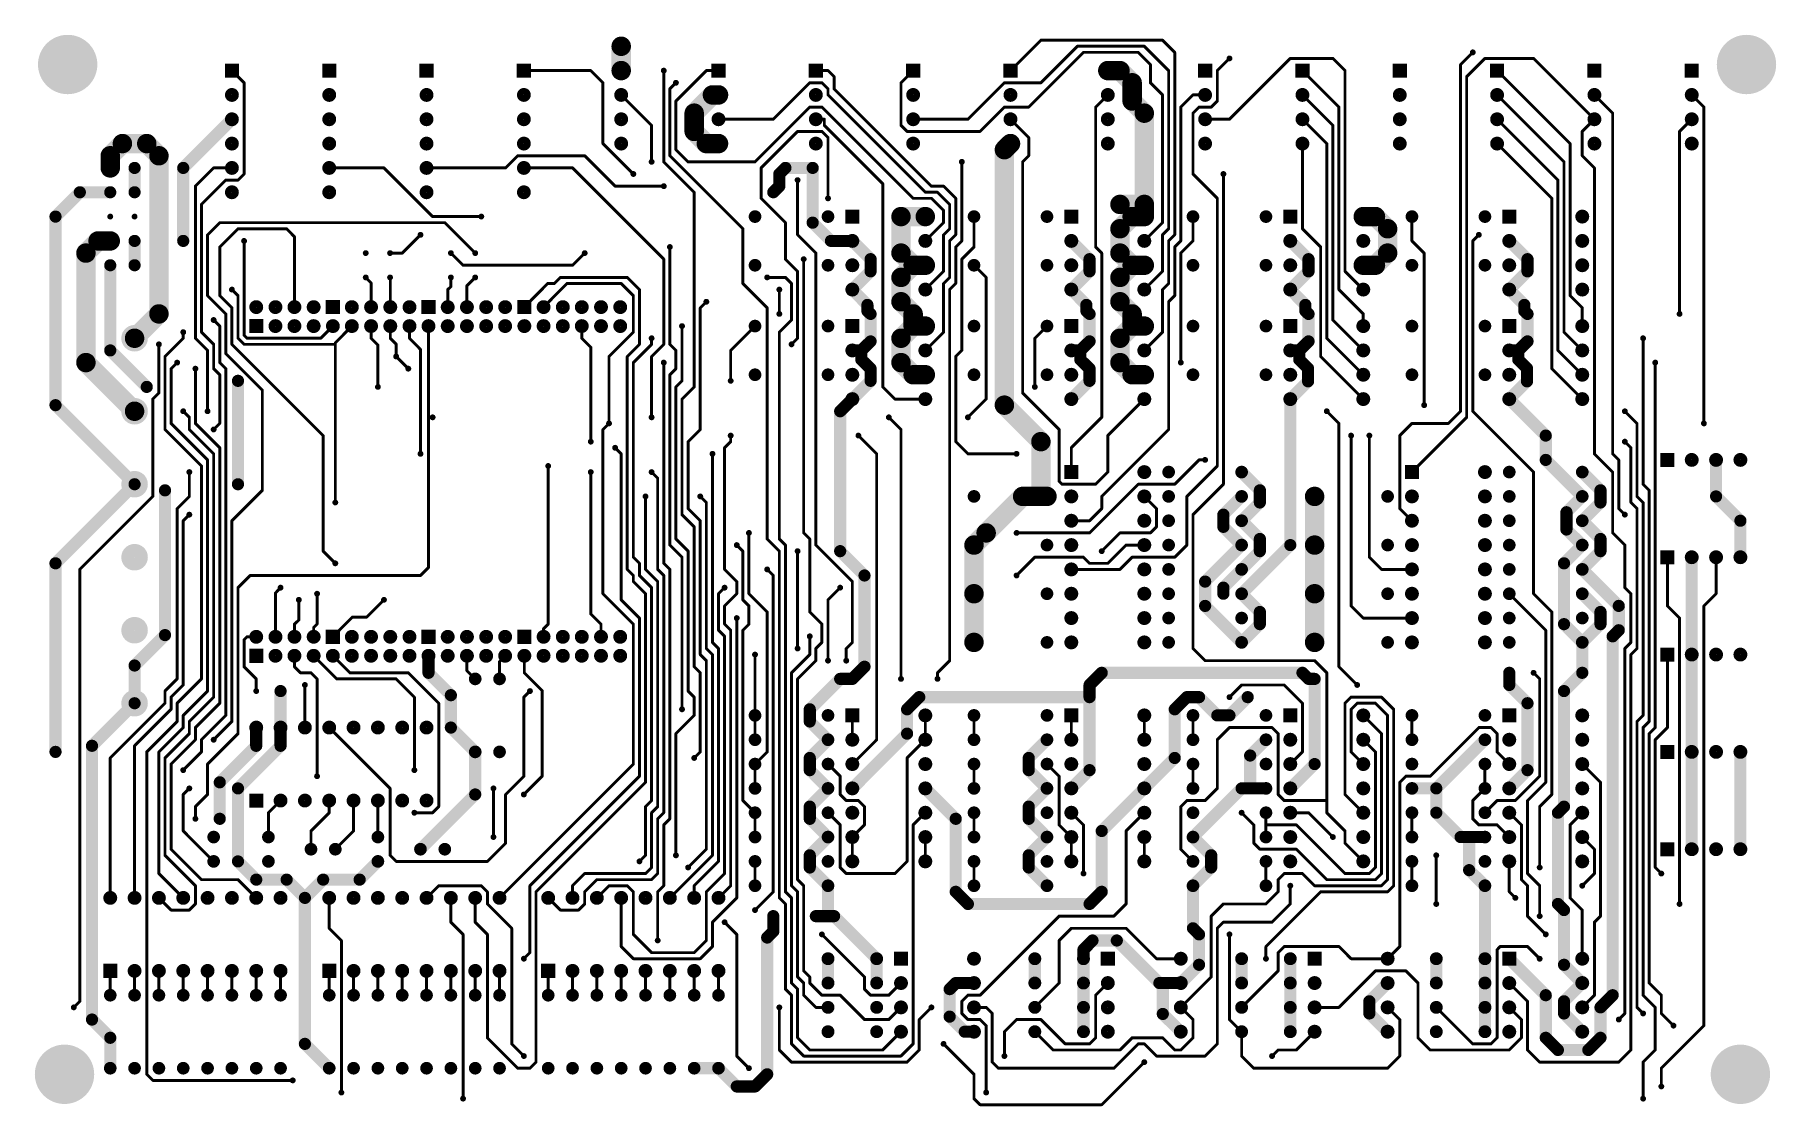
# Model space of a CAD drawing. Extents: x 0.24 to 7.39, y 0.21 to 4.62.
import ezdxf

# ---------------------------------------------------------------- set-up
doc = ezdxf.new("R2010")
doc.units = 0

msp = doc.modelspace()

# ---------------------------------------------------------------- linework, layer by layer
at = {"layer": 'BOT'}
for points, const_width in [([(0.31, 4.496, 1), (0.432, 4.496, 1)], 0.122), ([(2.626, 4.571, 1), (2.666, 4.571, 1)], 0.04), ([(2.626, 4.571, 1), (2.666, 4.571, 1)], 0.04), ([(2.64, 4.571, 1), (2.652, 4.571, 1)], 0.012), ([(2.64, 4.571, 1), (2.652, 4.571, 1)], 0.012), ([(4.368, 4.596, 1), (4.374, 4.596, 1)], 0.006), ([(4.368, 4.596, 1), (4.374, 4.596, 1)], 0.006), ([(4.868, 4.596, 1), (4.874, 4.596, 1)], 0.006), ([(4.868, 4.596, 1), (4.874, 4.596, 1)], 0.006), ([(7.21, 4.496, 1), (7.332, 4.496, 1)], 0.122), ([(2.626, 4.471, 1), (2.666, 4.471, 1)], 0.04), ([(2.626, 4.471, 1), (2.666, 4.471, 1)], 0.04), ([(4.518, 4.571, 1), (4.524, 4.571, 1)], 0.006), ([(4.518, 4.571, 1), (4.524, 4.571, 1)], 0.006), ([(4.543, 4.546, 1), (4.549, 4.546, 1)], 0.006), ([(4.543, 4.546, 1), (4.549, 4.546, 1)], 0.006), ([(4.626, 4.471, 1), (4.666, 4.471, 1)], 0.04), ([(4.676, 4.471, 1), (4.716, 4.471, 1)], 0.04), ([(4.676, 4.471, 1), (4.716, 4.471, 1)], 0.04), ([(4.768, 4.546, 1), (4.774, 4.546, 1)], 0.006), ([(4.768, 4.546, 1), (4.774, 4.546, 1)], 0.006), ([(4.793, 4.571, 1), (4.799, 4.571, 1)], 0.006), ([(4.793, 4.571, 1), (4.799, 4.571, 1)], 0.006), ([(4.918, 4.546, 1), (4.924, 4.546, 1)], 0.006), ([(4.918, 4.546, 1), (4.924, 4.546, 1)], 0.006), ([(5.14, 4.521, 1), (5.152, 4.521, 1)], 0.012), ([(5.143, 4.521, 1), (5.149, 4.521, 1)], 0.006), ([(5.393, 4.521, 1), (5.399, 4.521, 1)], 0.006), ([(5.393, 4.521, 1), (5.399, 4.521, 1)], 0.006), ([(5.568, 4.521, 1), (5.574, 4.521, 1)], 0.006), ([(5.568, 4.521, 1), (5.574, 4.521, 1)], 0.006), ([(6.14, 4.546, 1), (6.152, 4.546, 1)], 0.012), ([(6.143, 4.546, 1), (6.149, 4.546, 1)], 0.006), ([(6.193, 4.521, 1), (6.199, 4.521, 1)], 0.006), ([(6.193, 4.521, 1), (6.199, 4.521, 1)], 0.006), ([(6.393, 4.521, 1), (6.399, 4.521, 1)], 0.006), ([(6.393, 4.521, 1), (6.399, 4.521, 1)], 0.006), ([(1.043, 4.471, 1), (1.049, 4.471, 1)], 0.006), ([(2.243, 4.471, 1), (2.249, 4.471, 1)], 0.006), ([(2.518, 4.471, 1), (2.524, 4.471, 1)], 0.006), ([(2.518, 4.471, 1), (2.524, 4.471, 1)], 0.006), ([(2.815, 4.471, 1), (2.827, 4.471, 1)], 0.012), ([(2.818, 4.471, 1), (2.824, 4.471, 1)], 0.006), ([(2.993, 4.471, 1), (2.999, 4.471, 1)], 0.006), ([(2.993, 4.471, 1), (2.999, 4.471, 1)], 0.006), ([(3.043, 4.471, 1), (3.049, 4.471, 1)], 0.006), ([(3.443, 4.471, 1), (3.449, 4.471, 1)], 0.006), ([(3.493, 4.471, 1), (3.499, 4.471, 1)], 0.006), ([(3.493, 4.471, 1), (3.499, 4.471, 1)], 0.006), ([(3.518, 4.446, 1), (3.524, 4.446, 1)], 0.006), ([(3.518, 4.446, 1), (3.524, 4.446, 1)], 0.006), ([(3.843, 4.471, 1), (3.849, 4.471, 1)], 0.006), ([(4.243, 4.471, 1), (4.249, 4.471, 1)], 0.006), ([(4.726, 4.421, 1), (4.766, 4.421, 1)], 0.04), ([(4.726, 4.421, 1), (4.766, 4.421, 1)], 0.04), ([(4.818, 4.496, 1), (4.824, 4.496, 1)], 0.006), ([(4.818, 4.496, 1), (4.824, 4.496, 1)], 0.006), ([(4.893, 4.471, 1), (4.899, 4.471, 1)], 0.006), ([(4.893, 4.471, 1), (4.899, 4.471, 1)], 0.006), ([(5.093, 4.471, 1), (5.099, 4.471, 1)], 0.006), ([(5.093, 4.471, 1), (5.099, 4.471, 1)], 0.006), ([(5.443, 4.471, 1), (5.449, 4.471, 1)], 0.006), ([(5.618, 4.471, 1), (5.624, 4.471, 1)], 0.006), ([(5.618, 4.471, 1), (5.624, 4.471, 1)], 0.006), ([(6.093, 4.496, 1), (6.099, 4.496, 1)], 0.006), ([(6.093, 4.496, 1), (6.099, 4.496, 1)], 0.006), ([(6.118, 4.446, 1), (6.124, 4.446, 1)], 0.006), ([(6.118, 4.446, 1), (6.124, 4.446, 1)], 0.006), ([(6.243, 4.471, 1), (6.249, 4.471, 1)], 0.006), ([(1.032, 4.371, 1), (1.06, 4.371, 1)], 0.029), ([(1.093, 4.421, 1), (1.099, 4.421, 1)], 0.006), ([(1.093, 4.421, 1), (1.099, 4.421, 1)], 0.006), ([(1.432, 4.371, 1), (1.46, 4.371, 1)], 0.029), ([(1.832, 4.371, 1), (1.86, 4.371, 1)], 0.029), ([(2.232, 4.371, 1), (2.26, 4.371, 1)], 0.029), ([(2.568, 4.421, 1), (2.574, 4.421, 1)], 0.006), ([(2.568, 4.421, 1), (2.574, 4.421, 1)], 0.006), ([(2.632, 4.371, 1), (2.66, 4.371, 1)], 0.029), ([(2.643, 4.371, 1), (2.649, 4.371, 1)], 0.006), ([(2.843, 4.396, 1), (2.849, 4.396, 1)], 0.006), ([(2.843, 4.396, 1), (2.849, 4.396, 1)], 0.006), ([(2.865, 4.421, 1), (2.877, 4.421, 1)], 0.012), ([(2.868, 4.421, 1), (2.874, 4.421, 1)], 0.006), ([(3.001, 4.371, 1), (3.041, 4.371, 1)], 0.04), ([(3.001, 4.371, 1), (3.041, 4.371, 1)], 0.04), ([(3.026, 4.371, 1), (3.066, 4.371, 1)], 0.04), ([(3.032, 4.371, 1), (3.06, 4.371, 1)], 0.029), ([(3.418, 4.421, 1), (3.424, 4.421, 1)], 0.006), ([(3.418, 4.421, 1), (3.424, 4.421, 1)], 0.006), ([(3.432, 4.371, 1), (3.46, 4.371, 1)], 0.029), ([(3.468, 4.421, 1), (3.474, 4.421, 1)], 0.006), ([(3.468, 4.421, 1), (3.474, 4.421, 1)], 0.006), ([(3.493, 4.396, 1), (3.499, 4.396, 1)], 0.006), ([(3.493, 4.396, 1), (3.499, 4.396, 1)], 0.006), ([(3.493, 4.371, 1), (3.499, 4.371, 1)], 0.006), ([(3.493, 4.371, 1), (3.499, 4.371, 1)], 0.006), ([(3.518, 4.396, 1), (3.524, 4.396, 1)], 0.006), ([(3.518, 4.396, 1), (3.524, 4.396, 1)], 0.006), ([(3.793, 4.421, 1), (3.799, 4.421, 1)], 0.006), ([(3.793, 4.421, 1), (3.799, 4.421, 1)], 0.006), ([(3.832, 4.371, 1), (3.86, 4.371, 1)], 0.029), ([(4.218, 4.421, 1), (4.224, 4.421, 1)], 0.006), ([(4.218, 4.421, 1), (4.224, 4.421, 1)], 0.006), ([(4.232, 4.371, 1), (4.26, 4.371, 1)], 0.029), ([(4.368, 4.421, 1), (4.374, 4.421, 1)], 0.006), ([(4.368, 4.421, 1), (4.374, 4.421, 1)], 0.006), ([(4.632, 4.371, 1), (4.66, 4.371, 1)], 0.029), ([(4.643, 4.371, 1), (4.649, 4.371, 1)], 0.006), ([(4.726, 4.346, 1), (4.766, 4.346, 1)], 0.04), ([(4.726, 4.346, 1), (4.766, 4.346, 1)], 0.04), ([(4.818, 4.421, 1), (4.824, 4.421, 1)], 0.006), ([(4.818, 4.421, 1), (4.824, 4.421, 1)], 0.006), ([(4.868, 4.371, 1), (4.874, 4.371, 1)], 0.006), ([(4.868, 4.371, 1), (4.874, 4.371, 1)], 0.006), ([(4.993, 4.371, 1), (4.999, 4.371, 1)], 0.006), ([(4.993, 4.371, 1), (4.999, 4.371, 1)], 0.006), ([(5.032, 4.371, 1), (5.06, 4.371, 1)], 0.029), ([(5.043, 4.371, 1), (5.049, 4.371, 1)], 0.006), ([(5.432, 4.371, 1), (5.46, 4.371, 1)], 0.029), ([(5.443, 4.371, 1), (5.449, 4.371, 1)], 0.006), ([(5.832, 4.371, 1), (5.86, 4.371, 1)], 0.029), ([(6.232, 4.371, 1), (6.26, 4.371, 1)], 0.029), ([(6.243, 4.371, 1), (6.249, 4.371, 1)], 0.006), ([(6.632, 4.371, 1), (6.66, 4.371, 1)], 0.029), ([(6.643, 4.371, 1), (6.649, 4.371, 1)], 0.006), ([(7.032, 4.371, 1), (7.06, 4.371, 1)], 0.029), ([(7.043, 4.371, 1), (7.049, 4.371, 1)], 0.006), ([(1.032, 4.271, 1), (1.06, 4.271, 1)], 0.029), ([(1.0335, 4.271, 1), (1.0585, 4.271, 1)], 0.025), ([(1.432, 4.271, 1), (1.46, 4.271, 1)], 0.029), ([(1.832, 4.271, 1), (1.86, 4.271, 1)], 0.029), ([(2.232, 4.271, 1), (2.26, 4.271, 1)], 0.029), ([(2.632, 4.271, 1), (2.66, 4.271, 1)], 0.029), ([(2.868, 4.346, 1), (2.874, 4.346, 1)], 0.006), ([(2.868, 4.346, 1), (2.874, 4.346, 1)], 0.006), ([(2.926, 4.296, 1), (2.966, 4.296, 1)], 0.04), ([(2.926, 4.296, 1), (2.966, 4.296, 1)], 0.04), ([(3.032, 4.271, 1), (3.06, 4.271, 1)], 0.029), ([(3.418, 4.321, 1), (3.424, 4.321, 1)], 0.006), ([(3.418, 4.321, 1), (3.424, 4.321, 1)], 0.006), ([(3.432, 4.271, 1), (3.46, 4.271, 1)], 0.029), ([(3.468, 4.321, 1), (3.474, 4.321, 1)], 0.006), ([(3.468, 4.321, 1), (3.474, 4.321, 1)], 0.006), ([(3.832, 4.271, 1), (3.86, 4.271, 1)], 0.029), ([(4.218, 4.321, 1), (4.224, 4.321, 1)], 0.006), ([(4.218, 4.321, 1), (4.224, 4.321, 1)], 0.006), ([(4.232, 4.271, 1), (4.26, 4.271, 1)], 0.029), ([(4.318, 4.321, 1), (4.324, 4.321, 1)], 0.006), ([(4.318, 4.321, 1), (4.324, 4.321, 1)], 0.006), ([(4.593, 4.321, 1), (4.599, 4.321, 1)], 0.006), ([(4.593, 4.321, 1), (4.599, 4.321, 1)], 0.006), ([(4.632, 4.271, 1), (4.66, 4.271, 1)], 0.029), ([(4.776, 4.296, 1), (4.816, 4.296, 1)], 0.04), ([(4.776, 4.296, 1), (4.816, 4.296, 1)], 0.04), ([(4.943, 4.321, 1), (4.949, 4.321, 1)], 0.006), ([(4.943, 4.321, 1), (4.949, 4.321, 1)], 0.006), ([(4.993, 4.296, 1), (4.999, 4.296, 1)], 0.006), ([(4.993, 4.296, 1), (4.999, 4.296, 1)], 0.006), ([(5.018, 4.321, 1), (5.024, 4.321, 1)], 0.006), ([(5.018, 4.321, 1), (5.024, 4.321, 1)], 0.006), ([(5.032, 4.271, 1), (5.06, 4.271, 1)], 0.029), ([(5.068, 4.321, 1), (5.074, 4.321, 1)], 0.006), ([(5.068, 4.321, 1), (5.074, 4.321, 1)], 0.006), ([(5.093, 4.346, 1), (5.099, 4.346, 1)], 0.006), ([(5.093, 4.346, 1), (5.099, 4.346, 1)], 0.006), ([(5.432, 4.271, 1), (5.46, 4.271, 1)], 0.029), ([(5.593, 4.321, 1), (5.599, 4.321, 1)], 0.006), ([(5.593, 4.321, 1), (5.599, 4.321, 1)], 0.006), ([(5.832, 4.271, 1), (5.86, 4.271, 1)], 0.029), ([(6.232, 4.271, 1), (6.26, 4.271, 1)], 0.029), ([(6.632, 4.271, 1), (6.66, 4.271, 1)], 0.029), ([(6.718, 4.296, 1), (6.724, 4.296, 1)], 0.006), ([(6.718, 4.296, 1), (6.724, 4.296, 1)], 0.006), ([(7.032, 4.271, 1), (7.06, 4.271, 1)], 0.029), ([(7.093, 4.321, 1), (7.099, 4.321, 1)], 0.006), ([(7.093, 4.321, 1), (7.099, 4.321, 1)], 0.006), ([(2.768, 4.246, 1), (2.774, 4.246, 1)], 0.006), ([(2.768, 4.246, 1), (2.774, 4.246, 1)], 0.006), ([(2.926, 4.221, 1), (2.966, 4.221, 1)], 0.04), ([(2.926, 4.221, 1), (2.966, 4.221, 1)], 0.04), ([(3.043, 4.271, 1), (3.049, 4.271, 1)], 0.006), ([(3.268, 4.271, 1), (3.274, 4.271, 1)], 0.006), ([(3.268, 4.271, 1), (3.274, 4.271, 1)], 0.006), ([(3.368, 4.221, 1), (3.374, 4.221, 1)], 0.006), ([(3.368, 4.221, 1), (3.374, 4.221, 1)], 0.006), ([(3.443, 4.271, 1), (3.449, 4.271, 1)], 0.006), ([(3.468, 4.221, 1), (3.474, 4.221, 1)], 0.006), ([(3.468, 4.221, 1), (3.474, 4.221, 1)], 0.006), ([(3.478, 4.271, 1), (3.484, 4.271, 1)], 0.006), ([(3.478, 4.271, 1), (3.484, 4.271, 1)], 0.006), ([(3.478, 4.246, 1), (3.484, 4.246, 1)], 0.006), ([(3.478, 4.246, 1), (3.484, 4.246, 1)], 0.006), ([(3.793, 4.246, 1), (3.799, 4.246, 1)], 0.006), ([(3.793, 4.246, 1), (3.799, 4.246, 1)], 0.006), ([(3.818, 4.221, 1), (3.824, 4.221, 1)], 0.006), ([(3.818, 4.221, 1), (3.824, 4.221, 1)], 0.006), ([(3.843, 4.271, 1), (3.849, 4.271, 1)], 0.006), ([(4.068, 4.271, 1), (4.074, 4.271, 1)], 0.006), ([(4.068, 4.271, 1), (4.074, 4.271, 1)], 0.006), ([(4.118, 4.221, 1), (4.124, 4.221, 1)], 0.006), ([(4.118, 4.221, 1), (4.124, 4.221, 1)], 0.006), ([(4.243, 4.271, 1), (4.249, 4.271, 1)], 0.006), ([(5.043, 4.271, 1), (5.049, 4.271, 1)], 0.006), ([(5.143, 4.271, 1), (5.149, 4.271, 1)], 0.006), ([(5.143, 4.271, 1), (5.149, 4.271, 1)], 0.006), ([(5.443, 4.271, 1), (5.449, 4.271, 1)], 0.006), ([(5.568, 4.246, 1), (5.574, 4.246, 1)], 0.006), ([(5.568, 4.246, 1), (5.574, 4.246, 1)], 0.006), ([(6.243, 4.271, 1), (6.249, 4.271, 1)], 0.006), ([(6.593, 4.221, 1), (6.599, 4.221, 1)], 0.006), ([(6.593, 4.221, 1), (6.599, 4.221, 1)], 0.006), ([(6.643, 4.271, 1), (6.649, 4.271, 1)], 0.006), ([(6.643, 4.271, 1), (6.649, 4.271, 1)], 0.006), ([(6.993, 4.221, 1), (6.999, 4.221, 1)], 0.006), ([(6.993, 4.221, 1), (6.999, 4.221, 1)], 0.006), ([(7.043, 4.271, 1), (7.049, 4.271, 1)], 0.006), ([(0.526, 4.121, 1), (0.566, 4.121, 1)], 0.04), ([(0.526, 4.121, 1), (0.566, 4.121, 1)], 0.04), ([(0.576, 4.171, 1), (0.616, 4.171, 1)], 0.04), ([(0.576, 4.171, 1), (0.616, 4.171, 1)], 0.04), ([(0.676, 4.171, 1), (0.716, 4.171, 1)], 0.04), ([(0.676, 4.171, 1), (0.716, 4.171, 1)], 0.04), ([(0.726, 4.121, 1), (0.766, 4.121, 1)], 0.04), ([(0.726, 4.121, 1), (0.766, 4.121, 1)], 0.04), ([(1.032, 4.171, 1), (1.06, 4.171, 1)], 0.029), ([(1.432, 4.171, 1), (1.46, 4.171, 1)], 0.029), ([(1.832, 4.171, 1), (1.86, 4.171, 1)], 0.029), ([(2.232, 4.171, 1), (2.26, 4.171, 1)], 0.029), ([(2.568, 4.171, 1), (2.574, 4.171, 1)], 0.006), ([(2.568, 4.171, 1), (2.574, 4.171, 1)], 0.006), ([(2.632, 4.171, 1), (2.66, 4.171, 1)], 0.029), ([(2.868, 4.146, 1), (2.874, 4.146, 1)], 0.006), ([(2.868, 4.146, 1), (2.874, 4.146, 1)], 0.006), ([(2.976, 4.171, 1), (3.016, 4.171, 1)], 0.04), ([(2.976, 4.171, 1), (3.016, 4.171, 1)], 0.04), ([(3.026, 4.171, 1), (3.066, 4.171, 1)], 0.04), ([(3.032, 4.171, 1), (3.06, 4.171, 1)], 0.029), ([(3.432, 4.171, 1), (3.46, 4.171, 1)], 0.029), ([(3.493, 4.196, 1), (3.499, 4.196, 1)], 0.006), ([(3.493, 4.196, 1), (3.499, 4.196, 1)], 0.006), ([(3.832, 4.171, 1), (3.86, 4.171, 1)], 0.029), ([(4.201, 4.146, 1), (4.241, 4.146, 1)], 0.04), ([(4.201, 4.146, 1), (4.241, 4.146, 1)], 0.04), ([(4.226, 4.171, 1), (4.266, 4.171, 1)], 0.04), ([(4.232, 4.171, 1), (4.26, 4.171, 1)], 0.029), ([(4.318, 4.196, 1), (4.324, 4.196, 1)], 0.006), ([(4.318, 4.196, 1), (4.324, 4.196, 1)], 0.006), ([(4.632, 4.171, 1), (4.66, 4.171, 1)], 0.029), ([(5.032, 4.171, 1), (5.06, 4.171, 1)], 0.029), ([(5.432, 4.171, 1), (5.46, 4.171, 1)], 0.029), ([(5.443, 4.171, 1), (5.449, 4.171, 1)], 0.006), ([(5.543, 4.171, 1), (5.549, 4.171, 1)], 0.006), ([(5.543, 4.171, 1), (5.549, 4.171, 1)], 0.006), ([(5.832, 4.171, 1), (5.86, 4.171, 1)], 0.029), ([(6.232, 4.171, 1), (6.26, 4.171, 1)], 0.029), ([(6.243, 4.171, 1), (6.249, 4.171, 1)], 0.006), ([(6.543, 4.171, 1), (6.549, 4.171, 1)], 0.006), ([(6.543, 4.171, 1), (6.549, 4.171, 1)], 0.006), ([(6.632, 4.171, 1), (6.66, 4.171, 1)], 0.029), ([(7.032, 4.171, 1), (7.06, 4.171, 1)], 0.029), ([(0.526, 4.071, 1), (0.566, 4.071, 1)], 0.04), ([(0.54, 4.071, 1), (0.552, 4.071, 1)], 0.012), ([(0.6335, 4.071, 1), (0.6585, 4.071, 1)], 0.025), ([(0.64, 4.071, 1), (0.652, 4.071, 1)], 0.012), ([(0.8335, 4.071, 1), (0.8585, 4.071, 1)], 0.025), ([(0.8335, 4.071, 1), (0.8585, 4.071, 1)], 0.025), ([(1.032, 4.071, 1), (1.06, 4.071, 1)], 0.029), ([(1.432, 4.071, 1), (1.46, 4.071, 1)], 0.029), ([(1.832, 4.071, 1), (1.86, 4.071, 1)], 0.029), ([(2.218, 4.121, 1), (2.224, 4.121, 1)], 0.006), ([(2.218, 4.121, 1), (2.224, 4.121, 1)], 0.006), ([(2.232, 4.071, 1), (2.26, 4.071, 1)], 0.029), ([(2.493, 4.121, 1), (2.499, 4.121, 1)], 0.006), ([(2.493, 4.121, 1), (2.499, 4.121, 1)], 0.006), ([(2.765, 4.096, 1), (2.777, 4.096, 1)], 0.012), ([(2.768, 4.096, 1), (2.774, 4.096, 1)], 0.006), ([(2.818, 4.096, 1), (2.824, 4.096, 1)], 0.006), ([(2.818, 4.096, 1), (2.824, 4.096, 1)], 0.006), ([(2.843, 4.121, 1), (2.849, 4.121, 1)], 0.006), ([(2.843, 4.121, 1), (2.849, 4.121, 1)], 0.006), ([(2.918, 4.096, 1), (2.924, 4.096, 1)], 0.006), ([(2.918, 4.096, 1), (2.924, 4.096, 1)], 0.006), ([(3.193, 4.096, 1), (3.199, 4.096, 1)], 0.006), ([(3.193, 4.096, 1), (3.199, 4.096, 1)], 0.006), ([(3.3085, 4.071, 1), (3.3335, 4.071, 1)], 0.025), ([(3.3085, 4.071, 1), (3.3335, 4.071, 1)], 0.025), ([(3.4205, 4.071, 1), (3.4455, 4.071, 1)], 0.025), ([(3.4205, 4.071, 1), (3.4455, 4.071, 1)], 0.025), ([(4.04, 4.096, 1), (4.052, 4.096, 1)], 0.012), ([(4.043, 4.096, 1), (4.049, 4.096, 1)], 0.006), ([(4.293, 4.096, 1), (4.299, 4.096, 1)], 0.006), ([(4.293, 4.096, 1), (4.299, 4.096, 1)], 0.006), ([(4.318, 4.121, 1), (4.324, 4.121, 1)], 0.006), ([(4.318, 4.121, 1), (4.324, 4.121, 1)], 0.006), ([(6.518, 4.096, 1), (6.524, 4.096, 1)], 0.006), ([(6.518, 4.096, 1), (6.524, 4.096, 1)], 0.006), ([(6.593, 4.121, 1), (6.599, 4.121, 1)], 0.006), ([(6.593, 4.121, 1), (6.599, 4.121, 1)], 0.006), ([(0.968, 4.071, 1), (0.974, 4.071, 1)], 0.006), ([(0.968, 4.071, 1), (0.974, 4.071, 1)], 0.006), ([(1.018, 4.021, 1), (1.024, 4.021, 1)], 0.006), ([(1.018, 4.021, 1), (1.024, 4.021, 1)], 0.006), ([(1.043, 4.071, 1), (1.049, 4.071, 1)], 0.006), ([(1.068, 4.021, 1), (1.074, 4.021, 1)], 0.006), ([(1.068, 4.021, 1), (1.074, 4.021, 1)], 0.006), ([(1.093, 4.046, 1), (1.099, 4.046, 1)], 0.006), ([(1.093, 4.046, 1), (1.099, 4.046, 1)], 0.006), ([(1.443, 4.071, 1), (1.449, 4.071, 1)], 0.006), ([(1.668, 4.071, 1), (1.674, 4.071, 1)], 0.006), ([(1.668, 4.071, 1), (1.674, 4.071, 1)], 0.006), ([(1.843, 4.071, 1), (1.849, 4.071, 1)], 0.006), ([(2.168, 4.071, 1), (2.174, 4.071, 1)], 0.006), ([(2.168, 4.071, 1), (2.174, 4.071, 1)], 0.006), ([(2.243, 4.071, 1), (2.249, 4.071, 1)], 0.006), ([(2.443, 4.071, 1), (2.449, 4.071, 1)], 0.006), ([(2.443, 4.071, 1), (2.449, 4.071, 1)], 0.006), ([(2.69, 4.046, 1), (2.702, 4.046, 1)], 0.012), ([(2.693, 4.046, 1), (2.699, 4.046, 1)], 0.006), ([(2.815, 3.996, 1), (2.827, 3.996, 1)], 0.012), ([(3.218, 4.071, 1), (3.224, 4.071, 1)], 0.006), ([(3.218, 4.071, 1), (3.224, 4.071, 1)], 0.006), ([(3.2835, 4.046, 1), (3.3085, 4.046, 1)], 0.025), ([(3.2835, 4.046, 1), (3.3085, 4.046, 1)], 0.025), ([(3.2835, 3.996, 1), (3.3085, 3.996, 1)], 0.025), ([(3.2835, 3.996, 1), (3.3085, 3.996, 1)], 0.025), ([(3.365, 4.021, 1), (3.377, 4.021, 1)], 0.012), ([(3.368, 4.021, 1), (3.374, 4.021, 1)], 0.006), ([(3.718, 4.006, 1), (3.724, 4.006, 1)], 0.006), ([(3.718, 4.006, 1), (3.724, 4.006, 1)], 0.006), ([(4.993, 4.046, 1), (4.999, 4.046, 1)], 0.006), ([(4.993, 4.046, 1), (4.999, 4.046, 1)], 0.006), ([(5.115, 4.046, 1), (5.127, 4.046, 1)], 0.012), ([(5.118, 4.046, 1), (5.124, 4.046, 1)], 0.006), ([(6.493, 4.021, 1), (6.499, 4.021, 1)], 0.006), ([(6.493, 4.021, 1), (6.499, 4.021, 1)], 0.006), ([(6.643, 4.071, 1), (6.649, 4.071, 1)], 0.006), ([(6.643, 4.071, 1), (6.649, 4.071, 1)], 0.006), ([(0.4085, 3.971, 1), (0.4335, 3.971, 1)], 0.025), ([(0.4085, 3.971, 1), (0.4335, 3.971, 1)], 0.025), ([(0.5335, 3.971, 1), (0.5585, 3.971, 1)], 0.025), ([(0.54, 3.971, 1), (0.552, 3.971, 1)], 0.012), ([(0.6335, 3.971, 1), (0.6585, 3.971, 1)], 0.025), ([(0.64, 3.971, 1), (0.652, 3.971, 1)], 0.012), ([(0.893, 3.996, 1), (0.899, 3.996, 1)], 0.006), ([(0.893, 3.996, 1), (0.899, 3.996, 1)], 0.006), ([(1.032, 3.971, 1), (1.06, 3.971, 1)], 0.029), ([(1.432, 3.971, 1), (1.46, 3.971, 1)], 0.029), ([(1.832, 3.971, 1), (1.86, 3.971, 1)], 0.029), ([(2.232, 3.971, 1), (2.26, 3.971, 1)], 0.029), ([(2.618, 3.996, 1), (2.624, 3.996, 1)], 0.006), ([(2.618, 3.996, 1), (2.624, 3.996, 1)], 0.006), ([(2.818, 3.996, 1), (2.824, 3.996, 1)], 0.006), ([(2.943, 3.971, 1), (2.949, 3.971, 1)], 0.006), ([(2.943, 3.971, 1), (2.949, 3.971, 1)], 0.006), ([(3.218, 3.946, 1), (3.224, 3.946, 1)], 0.006), ([(3.218, 3.946, 1), (3.224, 3.946, 1)], 0.006), ([(3.2585, 3.971, 1), (3.2835, 3.971, 1)], 0.025), ([(3.265, 3.971, 1), (3.277, 3.971, 1)], 0.012), ([(3.49, 3.946, 1), (3.502, 3.946, 1)], 0.012), ([(3.493, 3.946, 1), (3.499, 3.946, 1)], 0.006), ([(3.843, 3.946, 1), (3.849, 3.946, 1)], 0.006), ([(3.843, 3.946, 1), (3.849, 3.946, 1)], 0.006), ([(3.893, 3.971, 1), (3.899, 3.971, 1)], 0.006), ([(3.893, 3.971, 1), (3.899, 3.971, 1)], 0.006), ([(3.918, 3.996, 1), (3.924, 3.996, 1)], 0.006), ([(3.918, 3.996, 1), (3.924, 3.996, 1)], 0.006), ([(3.918, 3.946, 1), (3.924, 3.946, 1)], 0.006), ([(3.918, 3.946, 1), (3.924, 3.946, 1)], 0.006), ([(3.943, 3.971, 1), (3.949, 3.971, 1)], 0.006), ([(3.943, 3.971, 1), (3.949, 3.971, 1)], 0.006), ([(3.968, 3.996, 1), (3.974, 3.996, 1)], 0.006), ([(3.968, 3.996, 1), (3.974, 3.996, 1)], 0.006), ([(4.018, 3.946, 1), (4.024, 3.946, 1)], 0.006), ([(4.018, 3.946, 1), (4.024, 3.946, 1)], 0.006), ([(4.676, 3.921, 1), (4.716, 3.921, 1)], 0.04), ([(4.676, 3.921, 1), (4.716, 3.921, 1)], 0.04), ([(4.776, 3.921, 1), (4.816, 3.921, 1)], 0.04), ([(4.776, 3.921, 1), (4.816, 3.921, 1)], 0.04), ([(4.776, 3.921, 1), (4.816, 3.921, 1)], 0.04), ([(4.776, 3.921, 1), (4.816, 3.921, 1)], 0.04), ([(4.776, 3.921, 1), (4.816, 3.921, 1)], 0.04), ([(4.776, 3.921, 1), (4.816, 3.921, 1)], 0.04), ([(5.093, 3.946, 1), (5.099, 3.946, 1)], 0.006), ([(5.093, 3.946, 1), (5.099, 3.946, 1)], 0.006), ([(6.468, 3.946, 1), (6.474, 3.946, 1)], 0.006), ([(6.468, 3.946, 1), (6.474, 3.946, 1)], 0.006), ([(0.3085, 3.871, 1), (0.3335, 3.871, 1)], 0.025), ([(0.3085, 3.871, 1), (0.3335, 3.871, 1)], 0.025), ([(0.54, 3.871, 1), (0.552, 3.871, 1)], 0.012), ([(0.64, 3.871, 1), (0.652, 3.871, 1)], 0.012), ([(0.918, 3.921, 1), (0.924, 3.921, 1)], 0.006), ([(0.918, 3.921, 1), (0.924, 3.921, 1)], 0.006), ([(1.868, 3.871, 1), (1.874, 3.871, 1)], 0.006), ([(1.868, 3.871, 1), (1.874, 3.871, 1)], 0.006), ([(2.065, 3.871, 1), (2.077, 3.871, 1)], 0.012), ([(2.068, 3.871, 1), (2.074, 3.871, 1)], 0.006), ([(3.183, 3.871, 1), (3.209, 3.871, 1)], 0.026), ([(3.4205, 3.846, 1), (3.4455, 3.846, 1)], 0.025), ([(3.4205, 3.846, 1), (3.4455, 3.846, 1)], 0.025), ([(3.483, 3.871, 1), (3.509, 3.871, 1)], 0.026), ([(3.776, 3.871, 1), (3.816, 3.871, 1)], 0.04), ([(3.776, 3.871, 1), (3.816, 3.871, 1)], 0.04), ([(3.776, 3.871, 1), (3.816, 3.871, 1)], 0.04), ([(3.79, 3.871, 1), (3.802, 3.871, 1)], 0.012), ([(3.876, 3.871, 1), (3.916, 3.871, 1)], 0.04), ([(3.876, 3.871, 1), (3.916, 3.871, 1)], 0.04), ([(3.882, 3.871, 1), (3.91, 3.871, 1)], 0.029), ([(3.968, 3.896, 1), (3.974, 3.896, 1)], 0.006), ([(3.968, 3.896, 1), (3.974, 3.896, 1)], 0.006), ([(3.993, 3.921, 1), (3.999, 3.921, 1)], 0.006), ([(3.993, 3.921, 1), (3.999, 3.921, 1)], 0.006), ([(4.083, 3.871, 1), (4.109, 3.871, 1)], 0.026), ([(4.093, 3.871, 1), (4.099, 3.871, 1)], 0.006), ([(4.383, 3.871, 1), (4.409, 3.871, 1)], 0.026), ([(4.69, 3.921, 1), (4.702, 3.921, 1)], 0.012), ([(4.69, 3.921, 1), (4.702, 3.921, 1)], 0.012), ([(4.726, 3.871, 1), (4.766, 3.871, 1)], 0.04), ([(4.726, 3.871, 1), (4.766, 3.871, 1)], 0.04), ([(4.776, 3.871, 1), (4.816, 3.871, 1)], 0.04), ([(4.776, 3.871, 1), (4.816, 3.871, 1)], 0.04), ([(4.776, 3.871, 1), (4.816, 3.871, 1)], 0.04), ([(4.776, 3.871, 1), (4.816, 3.871, 1)], 0.04), ([(4.782, 3.871, 1), (4.81, 3.871, 1)], 0.029), ([(4.983, 3.871, 1), (5.009, 3.871, 1)], 0.026), ([(4.993, 3.871, 1), (4.999, 3.871, 1)], 0.006), ([(4.993, 3.871, 1), (4.999, 3.871, 1)], 0.006), ([(5.283, 3.871, 1), (5.309, 3.871, 1)], 0.026), ([(5.676, 3.871, 1), (5.716, 3.871, 1)], 0.04), ([(5.682, 3.871, 1), (5.71, 3.871, 1)], 0.029), ([(5.726, 3.871, 1), (5.766, 3.871, 1)], 0.04), ([(5.726, 3.871, 1), (5.766, 3.871, 1)], 0.04), ([(5.883, 3.871, 1), (5.909, 3.871, 1)], 0.026), ([(5.893, 3.871, 1), (5.899, 3.871, 1)], 0.006), ([(5.893, 3.871, 1), (5.899, 3.871, 1)], 0.006), ([(6.183, 3.871, 1), (6.209, 3.871, 1)], 0.026), ([(6.582, 3.871, 1), (6.61, 3.871, 1)], 0.029), ([(0.476, 3.771, 1), (0.516, 3.771, 1)], 0.04), ([(0.476, 3.771, 1), (0.516, 3.771, 1)], 0.04), ([(0.526, 3.771, 1), (0.566, 3.771, 1)], 0.04), ([(0.6335, 3.771, 1), (0.6585, 3.771, 1)], 0.025), ([(0.8335, 3.771, 1), (0.8585, 3.771, 1)], 0.025), ([(0.943, 3.796, 1), (0.949, 3.796, 1)], 0.006), ([(0.943, 3.796, 1), (0.949, 3.796, 1)], 0.006), ([(0.993, 3.846, 1), (0.999, 3.846, 1)], 0.006), ([(0.993, 3.846, 1), (0.999, 3.846, 1)], 0.006), ([(1.068, 3.821, 1), (1.074, 3.821, 1)], 0.006), ([(1.068, 3.821, 1), (1.074, 3.821, 1)], 0.006), ([(1.268, 3.821, 1), (1.274, 3.821, 1)], 0.006), ([(1.268, 3.821, 1), (1.274, 3.821, 1)], 0.006), ([(1.3, 3.788, 1), (1.306, 3.788, 1)], 0.006), ([(1.3, 3.788, 1), (1.306, 3.788, 1)], 0.006), ([(1.815, 3.796, 1), (1.827, 3.796, 1)], 0.012), ([(1.818, 3.796, 1), (1.824, 3.796, 1)], 0.006), ([(1.918, 3.846, 1), (1.924, 3.846, 1)], 0.006), ([(1.918, 3.846, 1), (1.924, 3.846, 1)], 0.006), ([(3.143, 3.821, 1), (3.149, 3.821, 1)], 0.006), ([(3.143, 3.821, 1), (3.149, 3.821, 1)], 0.006), ([(3.318, 3.846, 1), (3.324, 3.846, 1)], 0.006), ([(3.318, 3.846, 1), (3.324, 3.846, 1)], 0.006), ([(3.368, 3.796, 1), (3.374, 3.796, 1)], 0.006), ([(3.368, 3.796, 1), (3.374, 3.796, 1)], 0.006), ([(3.4955, 3.771, 1), (3.5205, 3.771, 1)], 0.025), ([(3.4955, 3.771, 1), (3.5205, 3.771, 1)], 0.025), ([(3.582, 3.771, 1), (3.61, 3.771, 1)], 0.029), ([(3.5835, 3.771, 1), (3.6085, 3.771, 1)], 0.025), ([(3.5835, 3.771, 1), (3.6085, 3.771, 1)], 0.025), ([(3.882, 3.771, 1), (3.91, 3.771, 1)], 0.029), ([(3.968, 3.846, 1), (3.974, 3.846, 1)], 0.006), ([(3.968, 3.846, 1), (3.974, 3.846, 1)], 0.006), ([(3.968, 3.796, 1), (3.974, 3.796, 1)], 0.006), ([(3.968, 3.796, 1), (3.974, 3.796, 1)], 0.006), ([(3.993, 3.821, 1), (3.999, 3.821, 1)], 0.006), ([(3.993, 3.821, 1), (3.999, 3.821, 1)], 0.006), ([(4.018, 3.796, 1), (4.024, 3.796, 1)], 0.006), ([(4.018, 3.796, 1), (4.024, 3.796, 1)], 0.006), ([(4.482, 3.771, 1), (4.51, 3.771, 1)], 0.029), ([(4.4835, 3.771, 1), (4.5085, 3.771, 1)], 0.025), ([(4.676, 3.821, 1), (4.716, 3.821, 1)], 0.04), ([(4.676, 3.821, 1), (4.716, 3.821, 1)], 0.04), ([(4.782, 3.771, 1), (4.81, 3.771, 1)], 0.029), ([(4.868, 3.846, 1), (4.874, 3.846, 1)], 0.006), ([(4.868, 3.846, 1), (4.874, 3.846, 1)], 0.006), ([(4.868, 3.796, 1), (4.874, 3.796, 1)], 0.006), ([(4.868, 3.796, 1), (4.874, 3.796, 1)], 0.006), ([(4.893, 3.821, 1), (4.899, 3.821, 1)], 0.006), ([(4.893, 3.821, 1), (4.899, 3.821, 1)], 0.006), ([(4.918, 3.796, 1), (4.924, 3.796, 1)], 0.006), ([(4.918, 3.796, 1), (4.924, 3.796, 1)], 0.006), ([(5.382, 3.771, 1), (5.41, 3.771, 1)], 0.029), ([(5.3835, 3.771, 1), (5.4085, 3.771, 1)], 0.025), ([(5.443, 3.821, 1), (5.449, 3.821, 1)], 0.006), ([(5.443, 3.821, 1), (5.449, 3.821, 1)], 0.006), ([(5.682, 3.771, 1), (5.71, 3.771, 1)], 0.029), ([(5.776, 3.821, 1), (5.816, 3.821, 1)], 0.04), ([(5.776, 3.821, 1), (5.816, 3.821, 1)], 0.04), ([(6.165, 3.796, 1), (6.177, 3.796, 1)], 0.012), ([(6.168, 3.796, 1), (6.174, 3.796, 1)], 0.006), ([(6.282, 3.771, 1), (6.31, 3.771, 1)], 0.029), ([(6.2835, 3.771, 1), (6.3085, 3.771, 1)], 0.025), ([(6.582, 3.771, 1), (6.61, 3.771, 1)], 0.029), ([(0.426, 3.721, 1), (0.466, 3.721, 1)], 0.04), ([(0.426, 3.721, 1), (0.466, 3.721, 1)], 0.04), ([(0.54, 3.771, 1), (0.552, 3.771, 1)], 0.012), ([(0.64, 3.771, 1), (0.652, 3.771, 1)], 0.012), ([(0.84, 3.771, 1), (0.852, 3.771, 1)], 0.012), ([(0.993, 3.746, 1), (0.999, 3.746, 1)], 0.006), ([(0.993, 3.746, 1), (0.999, 3.746, 1)], 0.006), ([(1.09, 3.771, 1), (1.102, 3.771, 1)], 0.012), ([(1.09, 3.771, 1), (1.102, 3.771, 1)], 0.012), ([(1.093, 3.771, 1), (1.099, 3.771, 1)], 0.006), ([(1.093, 3.771, 1), (1.099, 3.771, 1)], 0.006), ([(1.59, 3.721, 1), (1.602, 3.721, 1)], 0.012), ([(1.69, 3.721, 1), (1.702, 3.721, 1)], 0.012), ([(1.693, 3.721, 1), (1.699, 3.721, 1)], 0.006), ([(1.743, 3.721, 1), (1.749, 3.721, 1)], 0.006), ([(1.743, 3.721, 1), (1.749, 3.721, 1)], 0.006), ([(1.94, 3.721, 1), (1.952, 3.721, 1)], 0.012), ([(1.943, 3.721, 1), (1.949, 3.721, 1)], 0.006), ([(2.04, 3.721, 1), (2.052, 3.721, 1)], 0.012), ([(2.043, 3.721, 1), (2.049, 3.721, 1)], 0.006), ([(2.49, 3.721, 1), (2.502, 3.721, 1)], 0.012), ([(2.493, 3.721, 1), (2.499, 3.721, 1)], 0.006), ([(2.84, 3.746, 1), (2.852, 3.746, 1)], 0.012), ([(2.843, 3.746, 1), (2.849, 3.746, 1)], 0.006), ([(3.443, 3.721, 1), (3.449, 3.721, 1)], 0.006), ([(3.443, 3.721, 1), (3.449, 3.721, 1)], 0.006), ([(3.776, 3.721, 1), (3.816, 3.721, 1)], 0.04), ([(3.776, 3.721, 1), (3.816, 3.721, 1)], 0.04), ([(3.893, 3.771, 1), (3.899, 3.771, 1)], 0.006), ([(3.993, 3.771, 1), (3.999, 3.771, 1)], 0.006), ([(3.993, 3.771, 1), (3.999, 3.771, 1)], 0.006), ([(4.018, 3.746, 1), (4.024, 3.746, 1)], 0.006), ([(4.018, 3.746, 1), (4.024, 3.746, 1)], 0.006), ([(4.043, 3.771, 1), (4.049, 3.771, 1)], 0.006), ([(4.043, 3.771, 1), (4.049, 3.771, 1)], 0.006), ([(4.093, 3.746, 1), (4.099, 3.746, 1)], 0.006), ([(4.093, 3.746, 1), (4.099, 3.746, 1)], 0.006), ([(4.593, 3.746, 1), (4.599, 3.746, 1)], 0.006), ([(4.593, 3.746, 1), (4.599, 3.746, 1)], 0.006), ([(4.618, 3.721, 1), (4.624, 3.721, 1)], 0.006), ([(4.618, 3.721, 1), (4.624, 3.721, 1)], 0.006), ([(4.676, 3.721, 1), (4.716, 3.721, 1)], 0.04), ([(4.676, 3.721, 1), (4.716, 3.721, 1)], 0.04), ([(4.793, 3.771, 1), (4.799, 3.771, 1)], 0.006), ([(4.893, 3.771, 1), (4.899, 3.771, 1)], 0.006), ([(4.893, 3.771, 1), (4.899, 3.771, 1)], 0.006), ([(4.918, 3.746, 1), (4.924, 3.746, 1)], 0.006), ([(4.918, 3.746, 1), (4.924, 3.746, 1)], 0.006), ([(4.943, 3.771, 1), (4.949, 3.771, 1)], 0.006), ([(4.943, 3.771, 1), (4.949, 3.771, 1)], 0.006), ([(4.943, 3.721, 1), (4.949, 3.721, 1)], 0.006), ([(4.943, 3.721, 1), (4.949, 3.721, 1)], 0.006), ([(4.943, 3.721, 1), (4.949, 3.721, 1)], 0.006), ([(4.943, 3.721, 1), (4.949, 3.721, 1)], 0.006), ([(4.993, 3.771, 1), (4.999, 3.771, 1)], 0.006), ([(4.993, 3.771, 1), (4.999, 3.771, 1)], 0.006), ([(4.993, 3.771, 1), (4.999, 3.771, 1)], 0.006), ([(4.993, 3.771, 1), (4.999, 3.771, 1)], 0.006), ([(5.518, 3.746, 1), (5.524, 3.746, 1)], 0.006), ([(5.518, 3.746, 1), (5.524, 3.746, 1)], 0.006), ([(5.776, 3.721, 1), (5.816, 3.721, 1)], 0.04), ([(5.776, 3.721, 1), (5.816, 3.721, 1)], 0.04), ([(5.893, 3.771, 1), (5.899, 3.771, 1)], 0.006), ([(5.893, 3.771, 1), (5.899, 3.771, 1)], 0.006), ([(5.893, 3.771, 1), (5.899, 3.771, 1)], 0.006), ([(5.893, 3.771, 1), (5.899, 3.771, 1)], 0.006), ([(5.943, 3.721, 1), (5.949, 3.721, 1)], 0.006), ([(5.943, 3.721, 1), (5.949, 3.721, 1)], 0.006), ([(5.943, 3.721, 1), (5.949, 3.721, 1)], 0.006), ([(5.943, 3.721, 1), (5.949, 3.721, 1)], 0.006), ([(6.143, 3.771, 1), (6.149, 3.771, 1)], 0.006), ([(6.143, 3.771, 1), (6.149, 3.771, 1)], 0.006), ([(0.5335, 3.671, 1), (0.5585, 3.671, 1)], 0.025), ([(0.54, 3.671, 1), (0.552, 3.671, 1)], 0.012), ([(0.6335, 3.671, 1), (0.6585, 3.671, 1)], 0.025), ([(0.64, 3.671, 1), (0.652, 3.671, 1)], 0.012), ([(1.993, 3.671, 1), (1.999, 3.671, 1)], 0.006), ([(1.993, 3.671, 1), (1.999, 3.671, 1)], 0.006), ([(2.443, 3.671, 1), (2.449, 3.671, 1)], 0.006), ([(2.443, 3.671, 1), (2.449, 3.671, 1)], 0.006), ([(2.818, 3.696, 1), (2.824, 3.696, 1)], 0.006), ([(2.818, 3.696, 1), (2.824, 3.696, 1)], 0.006), ([(3.183, 3.671, 1), (3.209, 3.671, 1)], 0.026), ([(3.318, 3.696, 1), (3.324, 3.696, 1)], 0.006), ([(3.318, 3.696, 1), (3.324, 3.696, 1)], 0.006), ([(3.368, 3.646, 1), (3.374, 3.646, 1)], 0.006), ([(3.368, 3.646, 1), (3.374, 3.646, 1)], 0.006), ([(3.39, 3.696, 1), (3.402, 3.696, 1)], 0.012), ([(3.393, 3.696, 1), (3.399, 3.696, 1)], 0.006), ([(3.483, 3.671, 1), (3.509, 3.671, 1)], 0.026), ([(3.582, 3.671, 1), (3.61, 3.671, 1)], 0.029), ([(3.6585, 3.696, 1), (3.6835, 3.696, 1)], 0.025), ([(3.6585, 3.696, 1), (3.6835, 3.696, 1)], 0.025), ([(3.6585, 3.646, 1), (3.6835, 3.646, 1)], 0.025), ([(3.6585, 3.646, 1), (3.6835, 3.646, 1)], 0.025), ([(3.776, 3.621, 1), (3.816, 3.621, 1)], 0.04), ([(3.776, 3.621, 1), (3.816, 3.621, 1)], 0.04), ([(3.826, 3.671, 1), (3.866, 3.671, 1)], 0.04), ([(3.826, 3.671, 1), (3.866, 3.671, 1)], 0.04), ([(3.826, 3.671, 1), (3.866, 3.671, 1)], 0.04), ([(3.826, 3.671, 1), (3.866, 3.671, 1)], 0.04), ([(3.876, 3.671, 1), (3.916, 3.671, 1)], 0.04), ([(3.876, 3.671, 1), (3.916, 3.671, 1)], 0.04), ([(3.882, 3.671, 1), (3.91, 3.671, 1)], 0.029), ([(3.968, 3.646, 1), (3.974, 3.646, 1)], 0.006), ([(3.968, 3.646, 1), (3.974, 3.646, 1)], 0.006), ([(4.043, 3.696, 1), (4.049, 3.696, 1)], 0.006), ([(4.043, 3.696, 1), (4.049, 3.696, 1)], 0.006), ([(4.083, 3.671, 1), (4.109, 3.671, 1)], 0.026), ([(4.093, 3.671, 1), (4.099, 3.671, 1)], 0.006), ([(4.383, 3.671, 1), (4.409, 3.671, 1)], 0.026), ([(4.482, 3.671, 1), (4.51, 3.671, 1)], 0.029), ([(4.5585, 3.696, 1), (4.5835, 3.696, 1)], 0.025), ([(4.5585, 3.696, 1), (4.5835, 3.696, 1)], 0.025), ([(4.5585, 3.646, 1), (4.5835, 3.646, 1)], 0.025), ([(4.5585, 3.646, 1), (4.5835, 3.646, 1)], 0.025), ([(4.676, 3.621, 1), (4.716, 3.621, 1)], 0.04), ([(4.676, 3.621, 1), (4.716, 3.621, 1)], 0.04), ([(4.726, 3.671, 1), (4.766, 3.671, 1)], 0.04), ([(4.726, 3.671, 1), (4.766, 3.671, 1)], 0.04), ([(4.726, 3.671, 1), (4.766, 3.671, 1)], 0.04), ([(4.726, 3.671, 1), (4.766, 3.671, 1)], 0.04), ([(4.776, 3.671, 1), (4.816, 3.671, 1)], 0.04), ([(4.776, 3.671, 1), (4.816, 3.671, 1)], 0.04), ([(4.782, 3.671, 1), (4.81, 3.671, 1)], 0.029), ([(4.868, 3.646, 1), (4.874, 3.646, 1)], 0.006), ([(4.868, 3.646, 1), (4.874, 3.646, 1)], 0.006), ([(4.983, 3.671, 1), (5.009, 3.671, 1)], 0.026), ([(5.283, 3.671, 1), (5.309, 3.671, 1)], 0.026), ([(5.382, 3.671, 1), (5.41, 3.671, 1)], 0.029), ([(5.4585, 3.696, 1), (5.4835, 3.696, 1)], 0.025), ([(5.4585, 3.696, 1), (5.4835, 3.696, 1)], 0.025), ([(5.4585, 3.646, 1), (5.4835, 3.646, 1)], 0.025), ([(5.4585, 3.646, 1), (5.4835, 3.646, 1)], 0.025), ([(5.618, 3.646, 1), (5.624, 3.646, 1)], 0.006), ([(5.618, 3.646, 1), (5.624, 3.646, 1)], 0.006), ([(5.676, 3.671, 1), (5.716, 3.671, 1)], 0.04), ([(5.682, 3.671, 1), (5.71, 3.671, 1)], 0.029), ([(5.726, 3.671, 1), (5.766, 3.671, 1)], 0.04), ([(5.726, 3.671, 1), (5.766, 3.671, 1)], 0.04), ([(5.883, 3.671, 1), (5.909, 3.671, 1)], 0.026), ([(6.183, 3.671, 1), (6.209, 3.671, 1)], 0.026), ([(6.282, 3.671, 1), (6.31, 3.671, 1)], 0.029), ([(6.3585, 3.696, 1), (6.3835, 3.696, 1)], 0.025), ([(6.3585, 3.696, 1), (6.3835, 3.696, 1)], 0.025), ([(6.3585, 3.646, 1), (6.3835, 3.646, 1)], 0.025), ([(6.3585, 3.646, 1), (6.3835, 3.646, 1)], 0.025), ([(6.582, 3.671, 1), (6.61, 3.671, 1)], 0.029), ([(1.04, 3.571, 1), (1.052, 3.571, 1)], 0.012), ([(1.59, 3.621, 1), (1.602, 3.621, 1)], 0.012), ([(1.593, 3.621, 1), (1.599, 3.621, 1)], 0.006), ([(1.615, 3.598, 1), (1.621, 3.598, 1)], 0.006), ([(1.615, 3.598, 1), (1.621, 3.598, 1)], 0.006), ([(1.69, 3.621, 1), (1.702, 3.621, 1)], 0.012), ([(1.693, 3.621, 1), (1.699, 3.621, 1)], 0.006), ([(1.694, 3.619, 1), (1.7, 3.619, 1)], 0.006), ([(1.694, 3.619, 1), (1.7, 3.619, 1)], 0.006), ([(1.94, 3.621, 1), (1.952, 3.621, 1)], 0.012), ([(1.943, 3.621, 1), (1.949, 3.621, 1)], 0.006), ([(1.943, 3.583, 1), (1.949, 3.583, 1)], 0.006), ([(1.943, 3.583, 1), (1.949, 3.583, 1)], 0.006), ([(2.009, 3.587, 1), (2.015, 3.587, 1)], 0.006), ([(2.009, 3.587, 1), (2.015, 3.587, 1)], 0.006), ([(2.04, 3.621, 1), (2.052, 3.621, 1)], 0.012), ([(2.043, 3.621, 1), (2.049, 3.621, 1)], 0.006), ([(2.341, 3.596, 1), (2.347, 3.596, 1)], 0.006), ([(2.341, 3.596, 1), (2.347, 3.596, 1)], 0.006), ([(2.368, 3.596, 1), (2.374, 3.596, 1)], 0.006), ([(2.368, 3.596, 1), (2.374, 3.596, 1)], 0.006), ([(2.393, 3.621, 1), (2.399, 3.621, 1)], 0.006), ([(2.393, 3.621, 1), (2.399, 3.621, 1)], 0.006), ([(2.42, 3.596, 1), (2.426, 3.596, 1)], 0.006), ([(2.42, 3.596, 1), (2.426, 3.596, 1)], 0.006), ([(2.643, 3.596, 1), (2.649, 3.596, 1)], 0.006), ([(2.643, 3.596, 1), (2.649, 3.596, 1)], 0.006), ([(2.668, 3.621, 1), (2.674, 3.621, 1)], 0.006), ([(2.668, 3.621, 1), (2.674, 3.621, 1)], 0.006), ([(3.143, 3.596, 1), (3.149, 3.596, 1)], 0.006), ([(3.143, 3.596, 1), (3.149, 3.596, 1)], 0.006), ([(3.24, 3.621, 1), (3.252, 3.621, 1)], 0.012), ([(3.243, 3.621, 1), (3.249, 3.621, 1)], 0.006), ([(3.29, 3.571, 1), (3.302, 3.571, 1)], 0.012), ([(3.318, 3.621, 1), (3.324, 3.621, 1)], 0.006), ([(3.318, 3.621, 1), (3.324, 3.621, 1)], 0.006), ([(3.343, 3.596, 1), (3.349, 3.596, 1)], 0.006), ([(3.343, 3.596, 1), (3.349, 3.596, 1)], 0.006), ([(3.582, 3.571, 1), (3.61, 3.571, 1)], 0.029), ([(3.5835, 3.571, 1), (3.6085, 3.571, 1)], 0.025), ([(3.5835, 3.571, 1), (3.6085, 3.571, 1)], 0.025), ([(3.882, 3.571, 1), (3.91, 3.571, 1)], 0.029), ([(3.968, 3.596, 1), (3.974, 3.596, 1)], 0.006), ([(3.968, 3.596, 1), (3.974, 3.596, 1)], 0.006), ([(3.993, 3.621, 1), (3.999, 3.621, 1)], 0.006), ([(3.993, 3.621, 1), (3.999, 3.621, 1)], 0.006), ([(4.018, 3.596, 1), (4.024, 3.596, 1)], 0.006), ([(4.018, 3.596, 1), (4.024, 3.596, 1)], 0.006), ([(4.143, 3.621, 1), (4.149, 3.621, 1)], 0.006), ([(4.143, 3.621, 1), (4.149, 3.621, 1)], 0.006), ([(4.482, 3.571, 1), (4.51, 3.571, 1)], 0.029), ([(4.4835, 3.571, 1), (4.5085, 3.571, 1)], 0.025), ([(4.4835, 3.571, 1), (4.5085, 3.571, 1)], 0.025), ([(4.782, 3.571, 1), (4.81, 3.571, 1)], 0.029), ([(4.893, 3.596, 1), (4.899, 3.596, 1)], 0.006), ([(4.893, 3.596, 1), (4.899, 3.596, 1)], 0.006), ([(5.382, 3.571, 1), (5.41, 3.571, 1)], 0.029), ([(5.3835, 3.571, 1), (5.4085, 3.571, 1)], 0.025), ([(5.3835, 3.571, 1), (5.4085, 3.571, 1)], 0.025), ([(5.682, 3.571, 1), (5.71, 3.571, 1)], 0.029), ([(6.282, 3.571, 1), (6.31, 3.571, 1)], 0.029), ([(6.2835, 3.571, 1), (6.3085, 3.571, 1)], 0.025), ([(6.2835, 3.571, 1), (6.3085, 3.571, 1)], 0.025), ([(6.582, 3.571, 1), (6.61, 3.571, 1)], 0.029), ([(0.726, 3.471, 1), (0.766, 3.471, 1)], 0.04), ([(0.726, 3.471, 1), (0.766, 3.471, 1)], 0.04), ([(0.943, 3.546, 1), (0.949, 3.546, 1)], 0.006), ([(0.943, 3.546, 1), (0.949, 3.546, 1)], 0.006), ([(0.993, 3.546, 1), (0.999, 3.546, 1)], 0.006), ([(0.993, 3.546, 1), (0.999, 3.546, 1)], 0.006), ([(1.043, 3.571, 1), (1.049, 3.571, 1)], 0.006), ([(1.068, 3.546, 1), (1.074, 3.546, 1)], 0.006), ([(1.068, 3.546, 1), (1.074, 3.546, 1)], 0.006), ([(1.132, 3.499, 1), (1.16, 3.499, 1)], 0.029), ([(1.211, 3.499, 1), (1.239, 3.499, 1)], 0.029), ([(1.289, 3.499, 1), (1.317, 3.499, 1)], 0.029), ([(1.368, 3.499, 1), (1.396, 3.499, 1)], 0.029), ([(1.525, 3.499, 1), (1.553, 3.499, 1)], 0.029), ([(1.604, 3.499, 1), (1.632, 3.499, 1)], 0.029), ([(1.683, 3.499, 1), (1.711, 3.499, 1)], 0.029), ([(1.762, 3.499, 1), (1.79, 3.499, 1)], 0.029), ([(1.919, 3.499, 1), (1.947, 3.499, 1)], 0.029), ([(1.93, 3.571, 1), (1.936, 3.571, 1)], 0.006), ([(1.93, 3.571, 1), (1.936, 3.571, 1)], 0.006), ([(1.998, 3.499, 1), (2.026, 3.499, 1)], 0.029), ([(2.077, 3.499, 1), (2.105, 3.499, 1)], 0.029), ([(2.155, 3.499, 1), (2.183, 3.499, 1)], 0.029), ([(2.313, 3.499, 1), (2.341, 3.499, 1)], 0.029), ([(2.392, 3.499, 1), (2.42, 3.499, 1)], 0.029), ([(2.47, 3.499, 1), (2.498, 3.499, 1)], 0.029), ([(2.549, 3.499, 1), (2.577, 3.499, 1)], 0.029), ([(2.628, 3.499, 1), (2.656, 3.499, 1)], 0.029), ([(2.693, 3.546, 1), (2.699, 3.546, 1)], 0.006), ([(2.693, 3.546, 1), (2.699, 3.546, 1)], 0.006), ([(2.718, 3.571, 1), (2.724, 3.571, 1)], 0.006), ([(2.718, 3.571, 1), (2.724, 3.571, 1)], 0.006), ([(2.99, 3.521, 1), (3.002, 3.521, 1)], 0.012), ([(2.993, 3.521, 1), (2.999, 3.521, 1)], 0.006), ([(3.293, 3.571, 1), (3.299, 3.571, 1)], 0.006), ([(3.6455, 3.508, 1), (3.6705, 3.508, 1)], 0.025), ([(3.6455, 3.508, 1), (3.6705, 3.508, 1)], 0.025), ([(3.6455, 3.483, 1), (3.6705, 3.483, 1)], 0.025), ([(3.6455, 3.483, 1), (3.6705, 3.483, 1)], 0.025), ([(3.776, 3.521, 1), (3.816, 3.521, 1)], 0.04), ([(3.776, 3.521, 1), (3.816, 3.521, 1)], 0.04), ([(3.826, 3.471, 1), (3.866, 3.471, 1)], 0.04), ([(3.826, 3.471, 1), (3.866, 3.471, 1)], 0.04), ([(3.893, 3.571, 1), (3.899, 3.571, 1)], 0.006), ([(3.993, 3.571, 1), (3.999, 3.571, 1)], 0.006), ([(3.993, 3.571, 1), (3.999, 3.571, 1)], 0.006), ([(4.5455, 3.508, 1), (4.5705, 3.508, 1)], 0.025), ([(4.5455, 3.508, 1), (4.5705, 3.508, 1)], 0.025), ([(4.5455, 3.483, 1), (4.5705, 3.483, 1)], 0.025), ([(4.5455, 3.483, 1), (4.5705, 3.483, 1)], 0.025), ([(4.676, 3.521, 1), (4.716, 3.521, 1)], 0.04), ([(4.676, 3.521, 1), (4.716, 3.521, 1)], 0.04), ([(4.726, 3.471, 1), (4.766, 3.471, 1)], 0.04), ([(4.726, 3.471, 1), (4.766, 3.471, 1)], 0.04), ([(4.793, 3.571, 1), (4.799, 3.571, 1)], 0.006), ([(4.868, 3.571, 1), (4.874, 3.571, 1)], 0.006), ([(4.868, 3.571, 1), (4.874, 3.571, 1)], 0.006), ([(4.893, 3.521, 1), (4.899, 3.521, 1)], 0.006), ([(4.893, 3.521, 1), (4.899, 3.521, 1)], 0.006), ([(4.918, 3.546, 1), (4.924, 3.546, 1)], 0.006), ([(4.918, 3.546, 1), (4.924, 3.546, 1)], 0.006), ([(5.4455, 3.508, 1), (5.4705, 3.508, 1)], 0.025), ([(5.4455, 3.508, 1), (5.4705, 3.508, 1)], 0.025), ([(5.4455, 3.483, 1), (5.4705, 3.483, 1)], 0.025), ([(5.4455, 3.483, 1), (5.4705, 3.483, 1)], 0.025), ([(5.593, 3.571, 1), (5.599, 3.571, 1)], 0.006), ([(5.593, 3.571, 1), (5.599, 3.571, 1)], 0.006), ([(5.693, 3.571, 1), (5.699, 3.571, 1)], 0.006), ([(6.3455, 3.508, 1), (6.3705, 3.508, 1)], 0.025), ([(6.3455, 3.508, 1), (6.3705, 3.508, 1)], 0.025), ([(6.3455, 3.483, 1), (6.3705, 3.483, 1)], 0.025), ([(6.3455, 3.483, 1), (6.3705, 3.483, 1)], 0.025), ([(6.543, 3.546, 1), (6.549, 3.546, 1)], 0.006), ([(6.543, 3.546, 1), (6.549, 3.546, 1)], 0.006), ([(0.965, 3.446, 1), (0.977, 3.446, 1)], 0.012), ([(0.968, 3.446, 1), (0.974, 3.446, 1)], 0.006), ([(1.018, 3.471, 1), (1.024, 3.471, 1)], 0.006), ([(1.018, 3.471, 1), (1.024, 3.471, 1)], 0.006), ([(1.043, 3.496, 1), (1.049, 3.496, 1)], 0.006), ([(1.043, 3.496, 1), (1.049, 3.496, 1)], 0.006), ([(1.211, 3.421, 1), (1.239, 3.421, 1)], 0.029), ([(1.289, 3.421, 1), (1.317, 3.421, 1)], 0.029), ([(1.3, 3.499, 1), (1.306, 3.499, 1)], 0.006), ([(1.368, 3.421, 1), (1.396, 3.421, 1)], 0.029), ([(1.447, 3.421, 1), (1.475, 3.421, 1)], 0.029), ([(1.525, 3.421, 1), (1.553, 3.421, 1)], 0.029), ([(1.604, 3.421, 1), (1.632, 3.421, 1)], 0.029), ([(1.615, 3.499, 1), (1.621, 3.499, 1)], 0.006), ([(1.683, 3.421, 1), (1.711, 3.421, 1)], 0.029), ([(1.694, 3.499, 1), (1.7, 3.499, 1)], 0.006), ([(1.762, 3.421, 1), (1.79, 3.421, 1)], 0.029), ([(1.84, 3.421, 1), (1.868, 3.421, 1)], 0.029), ([(1.919, 3.421, 1), (1.947, 3.421, 1)], 0.029), ([(1.93, 3.499, 1), (1.936, 3.499, 1)], 0.006), ([(1.998, 3.421, 1), (2.026, 3.421, 1)], 0.029), ([(2.009, 3.499, 1), (2.015, 3.499, 1)], 0.006), ([(2.077, 3.421, 1), (2.105, 3.421, 1)], 0.029), ([(2.155, 3.421, 1), (2.183, 3.421, 1)], 0.029), ([(2.234, 3.421, 1), (2.262, 3.421, 1)], 0.029), ([(2.245, 3.499, 1), (2.251, 3.499, 1)], 0.006), ([(2.313, 3.421, 1), (2.341, 3.421, 1)], 0.029), ([(2.324, 3.499, 1), (2.33, 3.499, 1)], 0.006), ([(2.392, 3.421, 1), (2.42, 3.421, 1)], 0.029), ([(2.47, 3.421, 1), (2.498, 3.421, 1)], 0.029), ([(2.549, 3.421, 1), (2.577, 3.421, 1)], 0.029), ([(2.628, 3.421, 1), (2.656, 3.421, 1)], 0.029), ([(2.968, 3.496, 1), (2.974, 3.496, 1)], 0.006), ([(2.968, 3.496, 1), (2.974, 3.496, 1)], 0.006), ([(3.183, 3.421, 1), (3.209, 3.421, 1)], 0.026), ([(3.243, 3.496, 1), (3.249, 3.496, 1)], 0.006), ([(3.243, 3.496, 1), (3.249, 3.496, 1)], 0.006), ([(3.29, 3.471, 1), (3.302, 3.471, 1)], 0.012), ([(3.293, 3.471, 1), (3.299, 3.471, 1)], 0.006), ([(3.343, 3.446, 1), (3.349, 3.446, 1)], 0.006), ([(3.343, 3.446, 1), (3.349, 3.446, 1)], 0.006), ([(3.483, 3.421, 1), (3.509, 3.421, 1)], 0.026), ([(3.6585, 3.471, 1), (3.6835, 3.471, 1)], 0.025), ([(3.6585, 3.471, 1), (3.6835, 3.471, 1)], 0.025), ([(3.826, 3.421, 1), (3.866, 3.421, 1)], 0.04), ([(3.826, 3.421, 1), (3.866, 3.421, 1)], 0.04), ([(3.826, 3.421, 1), (3.866, 3.421, 1)], 0.04), ([(3.826, 3.421, 1), (3.866, 3.421, 1)], 0.04), ([(3.876, 3.421, 1), (3.916, 3.421, 1)], 0.04), ([(3.876, 3.421, 1), (3.916, 3.421, 1)], 0.04), ([(3.882, 3.421, 1), (3.91, 3.421, 1)], 0.029), ([(4.083, 3.421, 1), (4.109, 3.421, 1)], 0.026), ([(4.383, 3.421, 1), (4.409, 3.421, 1)], 0.026), ([(4.5585, 3.471, 1), (4.5835, 3.471, 1)], 0.025), ([(4.5585, 3.471, 1), (4.5835, 3.471, 1)], 0.025), ([(4.726, 3.421, 1), (4.766, 3.421, 1)], 0.04), ([(4.726, 3.421, 1), (4.766, 3.421, 1)], 0.04), ([(4.726, 3.421, 1), (4.766, 3.421, 1)], 0.04), ([(4.726, 3.421, 1), (4.766, 3.421, 1)], 0.04), ([(4.776, 3.421, 1), (4.816, 3.421, 1)], 0.04), ([(4.776, 3.421, 1), (4.816, 3.421, 1)], 0.04), ([(4.782, 3.421, 1), (4.81, 3.421, 1)], 0.029), ([(4.983, 3.421, 1), (5.009, 3.421, 1)], 0.026), ([(5.283, 3.421, 1), (5.309, 3.421, 1)], 0.026), ([(5.4585, 3.471, 1), (5.4835, 3.471, 1)], 0.025), ([(5.4585, 3.471, 1), (5.4835, 3.471, 1)], 0.025), ([(5.568, 3.446, 1), (5.574, 3.446, 1)], 0.006), ([(5.568, 3.446, 1), (5.574, 3.446, 1)], 0.006), ([(5.682, 3.421, 1), (5.71, 3.421, 1)], 0.029), ([(5.693, 3.471, 1), (5.699, 3.471, 1)], 0.006), ([(5.693, 3.471, 1), (5.699, 3.471, 1)], 0.006), ([(5.883, 3.421, 1), (5.909, 3.421, 1)], 0.026), ([(6.183, 3.421, 1), (6.209, 3.421, 1)], 0.026), ([(6.3585, 3.471, 1), (6.3835, 3.471, 1)], 0.025), ([(6.3585, 3.471, 1), (6.3835, 3.471, 1)], 0.025), ([(6.582, 3.421, 1), (6.61, 3.421, 1)], 0.029), ([(6.593, 3.496, 1), (6.599, 3.496, 1)], 0.006), ([(6.593, 3.496, 1), (6.599, 3.496, 1)], 0.006), ([(6.99, 3.471, 1), (7.002, 3.471, 1)], 0.012), ([(6.993, 3.471, 1), (6.999, 3.471, 1)], 0.006), ([(0.619, 3.371, 1), (0.673, 3.371, 1)], 0.055), ([(0.626, 3.371, 1), (0.666, 3.371, 1)], 0.04), ([(0.84, 3.396, 1), (0.852, 3.396, 1)], 0.012), ([(0.843, 3.396, 1), (0.849, 3.396, 1)], 0.006), ([(0.843, 3.371, 1), (0.849, 3.371, 1)], 0.006), ([(0.843, 3.371, 1), (0.849, 3.371, 1)], 0.006), ([(0.893, 3.371, 1), (0.899, 3.371, 1)], 0.006), ([(0.893, 3.371, 1), (0.899, 3.371, 1)], 0.006), ([(0.918, 3.396, 1), (0.924, 3.396, 1)], 0.006), ([(0.918, 3.396, 1), (0.924, 3.396, 1)], 0.006), ([(0.993, 3.421, 1), (0.999, 3.421, 1)], 0.006), ([(0.993, 3.421, 1), (0.999, 3.421, 1)], 0.006), ([(1.068, 3.371, 1), (1.074, 3.371, 1)], 0.006), ([(1.068, 3.371, 1), (1.074, 3.371, 1)], 0.006), ([(1.093, 3.383, 1), (1.099, 3.383, 1)], 0.006), ([(1.093, 3.383, 1), (1.099, 3.383, 1)], 0.006), ([(1.093, 3.383, 1), (1.099, 3.383, 1)], 0.006), ([(1.093, 3.383, 1), (1.099, 3.383, 1)], 0.006), ([(1.105, 3.371, 1), (1.111, 3.371, 1)], 0.006), ([(1.105, 3.371, 1), (1.111, 3.371, 1)], 0.006), ([(1.105, 3.371, 1), (1.111, 3.371, 1)], 0.006), ([(1.105, 3.371, 1), (1.111, 3.371, 1)], 0.006), ([(1.408, 3.371, 1), (1.414, 3.371, 1)], 0.006), ([(1.408, 3.371, 1), (1.414, 3.371, 1)], 0.006), ([(1.408, 3.371, 1), (1.414, 3.371, 1)], 0.006), ([(1.408, 3.371, 1), (1.414, 3.371, 1)], 0.006), ([(1.458, 3.421, 1), (1.464, 3.421, 1)], 0.006), ([(1.458, 3.421, 1), (1.464, 3.421, 1)], 0.006), ([(1.536, 3.421, 1), (1.542, 3.421, 1)], 0.006), ([(1.536, 3.421, 1), (1.542, 3.421, 1)], 0.006), ([(1.615, 3.421, 1), (1.621, 3.421, 1)], 0.006), ([(1.615, 3.421, 1), (1.621, 3.421, 1)], 0.006), ([(1.615, 3.371, 1), (1.621, 3.371, 1)], 0.006), ([(1.615, 3.371, 1), (1.621, 3.371, 1)], 0.006), ([(1.615, 3.371, 1), (1.621, 3.371, 1)], 0.006), ([(1.615, 3.371, 1), (1.621, 3.371, 1)], 0.006), ([(1.694, 3.421, 1), (1.7, 3.421, 1)], 0.006), ([(1.694, 3.421, 1), (1.7, 3.421, 1)], 0.006), ([(1.694, 3.371, 1), (1.7, 3.371, 1)], 0.006), ([(1.694, 3.371, 1), (1.7, 3.371, 1)], 0.006), ([(1.694, 3.371, 1), (1.7, 3.371, 1)], 0.006), ([(1.694, 3.371, 1), (1.7, 3.371, 1)], 0.006), ([(1.773, 3.421, 1), (1.779, 3.421, 1)], 0.006), ([(1.773, 3.421, 1), (1.779, 3.421, 1)], 0.006), ([(1.773, 3.371, 1), (1.779, 3.371, 1)], 0.006), ([(1.773, 3.371, 1), (1.779, 3.371, 1)], 0.006), ([(1.773, 3.371, 1), (1.779, 3.371, 1)], 0.006), ([(1.773, 3.371, 1), (1.779, 3.371, 1)], 0.006), ([(1.851, 3.421, 1), (1.857, 3.421, 1)], 0.006), ([(1.851, 3.421, 1), (1.857, 3.421, 1)], 0.006), ([(2.481, 3.421, 1), (2.487, 3.421, 1)], 0.006), ([(2.481, 3.371, 1), (2.487, 3.371, 1)], 0.006), ([(2.481, 3.371, 1), (2.487, 3.371, 1)], 0.006), ([(2.693, 3.396, 1), (2.699, 3.396, 1)], 0.006), ([(2.693, 3.396, 1), (2.699, 3.396, 1)], 0.006), ([(2.765, 3.371, 1), (2.777, 3.371, 1)], 0.012), ([(2.768, 3.371, 1), (2.774, 3.371, 1)], 0.006), ([(2.89, 3.421, 1), (2.902, 3.421, 1)], 0.012), ([(2.893, 3.421, 1), (2.899, 3.421, 1)], 0.006), ([(3.193, 3.421, 1), (3.199, 3.421, 1)], 0.006), ([(3.293, 3.396, 1), (3.299, 3.396, 1)], 0.006), ([(3.293, 3.396, 1), (3.299, 3.396, 1)], 0.006), ([(3.368, 3.371, 1), (3.374, 3.371, 1)], 0.006), ([(3.368, 3.371, 1), (3.374, 3.371, 1)], 0.006), ([(3.6585, 3.358, 1), (3.6835, 3.358, 1)], 0.025), ([(3.6585, 3.358, 1), (3.6835, 3.358, 1)], 0.025), ([(3.776, 3.371, 1), (3.816, 3.371, 1)], 0.04), ([(3.776, 3.371, 1), (3.816, 3.371, 1)], 0.04), ([(3.968, 3.396, 1), (3.974, 3.396, 1)], 0.006), ([(3.968, 3.396, 1), (3.974, 3.396, 1)], 0.006), ([(4.343, 3.371, 1), (4.349, 3.371, 1)], 0.006), ([(4.343, 3.371, 1), (4.349, 3.371, 1)], 0.006), ([(4.393, 3.421, 1), (4.399, 3.421, 1)], 0.006), ([(4.5585, 3.358, 1), (4.5835, 3.358, 1)], 0.025), ([(4.5585, 3.358, 1), (4.5835, 3.358, 1)], 0.025), ([(4.676, 3.371, 1), (4.716, 3.371, 1)], 0.04), ([(4.676, 3.371, 1), (4.716, 3.371, 1)], 0.04), ([(4.868, 3.396, 1), (4.874, 3.396, 1)], 0.006), ([(4.868, 3.396, 1), (4.874, 3.396, 1)], 0.006), ([(5.4585, 3.358, 1), (5.4835, 3.358, 1)], 0.025), ([(5.4585, 3.358, 1), (5.4835, 3.358, 1)], 0.025), ([(5.543, 3.371, 1), (5.549, 3.371, 1)], 0.006), ([(5.543, 3.371, 1), (5.549, 3.371, 1)], 0.006), ([(5.693, 3.421, 1), (5.699, 3.421, 1)], 0.006), ([(6.3585, 3.358, 1), (6.3835, 3.358, 1)], 0.025), ([(6.3585, 3.358, 1), (6.3835, 3.358, 1)], 0.025), ([(6.518, 3.396, 1), (6.524, 3.396, 1)], 0.006), ([(6.518, 3.396, 1), (6.524, 3.396, 1)], 0.006), ([(6.593, 3.421, 1), (6.599, 3.421, 1)], 0.006), ([(6.84, 3.371, 1), (6.852, 3.371, 1)], 0.012), ([(6.843, 3.371, 1), (6.849, 3.371, 1)], 0.006), ([(0.426, 3.271, 1), (0.466, 3.271, 1)], 0.04), ([(0.426, 3.271, 1), (0.466, 3.271, 1)], 0.04), ([(0.5335, 3.321, 1), (0.5585, 3.321, 1)], 0.025), ([(0.5335, 3.321, 1), (0.5585, 3.321, 1)], 0.025), ([(0.74, 3.346, 1), (0.752, 3.346, 1)], 0.012), ([(0.743, 3.346, 1), (0.749, 3.346, 1)], 0.006), ([(0.768, 3.296, 1), (0.774, 3.296, 1)], 0.006), ([(0.768, 3.296, 1), (0.774, 3.296, 1)], 0.006), ([(0.943, 3.321, 1), (0.949, 3.321, 1)], 0.006), ([(0.943, 3.321, 1), (0.949, 3.321, 1)], 0.006), ([(0.968, 3.346, 1), (0.974, 3.346, 1)], 0.006), ([(0.968, 3.346, 1), (0.974, 3.346, 1)], 0.006), ([(1.018, 3.308, 1), (1.024, 3.308, 1)], 0.006), ([(1.018, 3.308, 1), (1.024, 3.308, 1)], 0.006), ([(1.043, 3.346, 1), (1.049, 3.346, 1)], 0.006), ([(1.043, 3.346, 1), (1.049, 3.346, 1)], 0.006), ([(1.093, 3.346, 1), (1.099, 3.346, 1)], 0.006), ([(1.093, 3.346, 1), (1.099, 3.346, 1)], 0.006), ([(1.468, 3.352, 1), (1.474, 3.352, 1)], 0.006), ([(1.468, 3.352, 1), (1.474, 3.352, 1)], 0.006), ([(1.468, 3.352, 1), (1.474, 3.352, 1)], 0.006), ([(1.468, 3.352, 1), (1.474, 3.352, 1)], 0.006), ([(1.468, 3.346, 1), (1.474, 3.346, 1)], 0.006), ([(1.468, 3.346, 1), (1.474, 3.346, 1)], 0.006), ([(1.468, 3.346, 1), (1.474, 3.346, 1)], 0.006), ([(1.468, 3.346, 1), (1.474, 3.346, 1)], 0.006), ([(1.643, 3.343, 1), (1.649, 3.343, 1)], 0.006), ([(1.643, 3.343, 1), (1.649, 3.343, 1)], 0.006), ([(1.643, 3.343, 1), (1.649, 3.343, 1)], 0.006), ([(1.643, 3.343, 1), (1.649, 3.343, 1)], 0.006), ([(1.715, 3.296, 1), (1.727, 3.296, 1)], 0.012), ([(1.718, 3.347, 1), (1.724, 3.347, 1)], 0.006), ([(1.718, 3.347, 1), (1.724, 3.347, 1)], 0.006), ([(1.718, 3.347, 1), (1.724, 3.347, 1)], 0.006), ([(1.718, 3.347, 1), (1.724, 3.347, 1)], 0.006), ([(1.718, 3.296, 1), (1.724, 3.296, 1)], 0.006), ([(1.718, 3.296, 1), (1.724, 3.296, 1)], 0.006), ([(1.718, 3.296, 1), (1.724, 3.296, 1)], 0.006), ([(1.818, 3.325, 1), (1.824, 3.325, 1)], 0.006), ([(1.818, 3.325, 1), (1.824, 3.325, 1)], 0.006), ([(1.818, 3.325, 1), (1.824, 3.325, 1)], 0.006), ([(1.818, 3.325, 1), (1.824, 3.325, 1)], 0.006), ([(2.518, 3.334, 1), (2.524, 3.334, 1)], 0.006), ([(2.518, 3.334, 1), (2.524, 3.334, 1)], 0.006), ([(2.593, 3.296, 1), (2.599, 3.296, 1)], 0.006), ([(2.593, 3.296, 1), (2.599, 3.296, 1)], 0.006), ([(2.668, 3.296, 1), (2.674, 3.296, 1)], 0.006), ([(2.668, 3.296, 1), (2.674, 3.296, 1)], 0.006), ([(2.718, 3.346, 1), (2.724, 3.346, 1)], 0.006), ([(2.718, 3.346, 1), (2.724, 3.346, 1)], 0.006), ([(2.768, 3.346, 1), (2.774, 3.346, 1)], 0.006), ([(2.768, 3.346, 1), (2.774, 3.346, 1)], 0.006), ([(2.768, 3.296, 1), (2.774, 3.296, 1)], 0.006), ([(2.768, 3.296, 1), (2.774, 3.296, 1)], 0.006), ([(2.818, 3.346, 1), (2.824, 3.346, 1)], 0.006), ([(2.818, 3.346, 1), (2.824, 3.346, 1)], 0.006), ([(2.843, 3.346, 1), (2.849, 3.346, 1)], 0.006), ([(2.843, 3.346, 1), (2.849, 3.346, 1)], 0.006), ([(2.868, 3.321, 1), (2.874, 3.321, 1)], 0.006), ([(2.868, 3.321, 1), (2.874, 3.321, 1)], 0.006), ([(3.093, 3.321, 1), (3.099, 3.321, 1)], 0.006), ([(3.093, 3.321, 1), (3.099, 3.321, 1)], 0.006), ([(3.34, 3.346, 1), (3.352, 3.346, 1)], 0.012), ([(3.343, 3.346, 1), (3.349, 3.346, 1)], 0.006), ([(3.582, 3.321, 1), (3.61, 3.321, 1)], 0.029), ([(3.5835, 3.321, 1), (3.6085, 3.321, 1)], 0.025), ([(3.5835, 3.321, 1), (3.6085, 3.321, 1)], 0.025), ([(3.6205, 3.321, 1), (3.6455, 3.321, 1)], 0.025), ([(3.6205, 3.321, 1), (3.6455, 3.321, 1)], 0.025), ([(3.6205, 3.321, 1), (3.6455, 3.321, 1)], 0.025), ([(3.6205, 3.321, 1), (3.6455, 3.321, 1)], 0.025), ([(3.6205, 3.283, 1), (3.6455, 3.283, 1)], 0.025), ([(3.6205, 3.283, 1), (3.6455, 3.283, 1)], 0.025), ([(3.776, 3.271, 1), (3.816, 3.271, 1)], 0.04), ([(3.776, 3.271, 1), (3.816, 3.271, 1)], 0.04), ([(3.882, 3.321, 1), (3.91, 3.321, 1)], 0.029), ([(3.893, 3.321, 1), (3.899, 3.321, 1)], 0.006), ([(4.018, 3.296, 1), (4.024, 3.296, 1)], 0.006), ([(4.018, 3.296, 1), (4.024, 3.296, 1)], 0.006), ([(4.043, 3.321, 1), (4.049, 3.321, 1)], 0.006), ([(4.043, 3.321, 1), (4.049, 3.321, 1)], 0.006), ([(4.482, 3.321, 1), (4.51, 3.321, 1)], 0.029), ([(4.4835, 3.321, 1), (4.5085, 3.321, 1)], 0.025), ([(4.4835, 3.321, 1), (4.5085, 3.321, 1)], 0.025), ([(4.5205, 3.321, 1), (4.5455, 3.321, 1)], 0.025), ([(4.5205, 3.321, 1), (4.5455, 3.321, 1)], 0.025), ([(4.5205, 3.321, 1), (4.5455, 3.321, 1)], 0.025), ([(4.5205, 3.321, 1), (4.5455, 3.321, 1)], 0.025), ([(4.5205, 3.283, 1), (4.5455, 3.283, 1)], 0.025), ([(4.5205, 3.283, 1), (4.5455, 3.283, 1)], 0.025), ([(4.676, 3.271, 1), (4.716, 3.271, 1)], 0.04), ([(4.676, 3.271, 1), (4.716, 3.271, 1)], 0.04), ([(4.782, 3.321, 1), (4.81, 3.321, 1)], 0.029), ([(4.793, 3.321, 1), (4.799, 3.321, 1)], 0.006), ([(5.382, 3.321, 1), (5.41, 3.321, 1)], 0.029), ([(5.3835, 3.321, 1), (5.4085, 3.321, 1)], 0.025), ([(5.3835, 3.321, 1), (5.4085, 3.321, 1)], 0.025), ([(5.4205, 3.321, 1), (5.4455, 3.321, 1)], 0.025), ([(5.4205, 3.321, 1), (5.4455, 3.321, 1)], 0.025), ([(5.4205, 3.321, 1), (5.4455, 3.321, 1)], 0.025), ([(5.4205, 3.321, 1), (5.4455, 3.321, 1)], 0.025), ([(5.4205, 3.283, 1), (5.4455, 3.283, 1)], 0.025), ([(5.4205, 3.283, 1), (5.4455, 3.283, 1)], 0.025), ([(5.518, 3.296, 1), (5.524, 3.296, 1)], 0.006), ([(5.518, 3.296, 1), (5.524, 3.296, 1)], 0.006), ([(5.682, 3.321, 1), (5.71, 3.321, 1)], 0.029), ([(5.693, 3.321, 1), (5.699, 3.321, 1)], 0.006), ([(6.282, 3.321, 1), (6.31, 3.321, 1)], 0.029), ([(6.2835, 3.321, 1), (6.3085, 3.321, 1)], 0.025), ([(6.2835, 3.321, 1), (6.3085, 3.321, 1)], 0.025), ([(6.3205, 3.321, 1), (6.3455, 3.321, 1)], 0.025), ([(6.3205, 3.321, 1), (6.3455, 3.321, 1)], 0.025), ([(6.3205, 3.321, 1), (6.3455, 3.321, 1)], 0.025), ([(6.3205, 3.321, 1), (6.3455, 3.321, 1)], 0.025), ([(6.3205, 3.283, 1), (6.3455, 3.283, 1)], 0.025), ([(6.3205, 3.283, 1), (6.3455, 3.283, 1)], 0.025), ([(6.493, 3.321, 1), (6.499, 3.321, 1)], 0.006), ([(6.493, 3.321, 1), (6.499, 3.321, 1)], 0.006), ([(6.582, 3.321, 1), (6.61, 3.321, 1)], 0.029), ([(6.593, 3.321, 1), (6.599, 3.321, 1)], 0.006), ([(0.793, 3.246, 1), (0.799, 3.246, 1)], 0.006), ([(0.793, 3.246, 1), (0.799, 3.246, 1)], 0.006), ([(0.815, 3.271, 1), (0.827, 3.271, 1)], 0.012), ([(0.818, 3.271, 1), (0.824, 3.271, 1)], 0.006), ([(0.89, 3.246, 1), (0.902, 3.246, 1)], 0.012), ([(0.893, 3.246, 1), (0.899, 3.246, 1)], 0.006), ([(0.968, 3.246, 1), (0.974, 3.246, 1)], 0.006), ([(0.968, 3.246, 1), (0.974, 3.246, 1)], 0.006), ([(0.993, 3.271, 1), (0.999, 3.271, 1)], 0.006), ([(0.993, 3.271, 1), (0.999, 3.271, 1)], 0.006), ([(0.993, 3.221, 1), (0.999, 3.221, 1)], 0.006), ([(0.993, 3.221, 1), (0.999, 3.221, 1)], 0.006), ([(1.018, 3.246, 1), (1.024, 3.246, 1)], 0.006), ([(1.018, 3.246, 1), (1.024, 3.246, 1)], 0.006), ([(1.0585, 3.196, 1), (1.0835, 3.196, 1)], 0.025), ([(1.765, 3.246, 1), (1.777, 3.246, 1)], 0.012), ([(1.768, 3.246, 1), (1.774, 3.246, 1)], 0.006), ([(2.693, 3.271, 1), (2.699, 3.271, 1)], 0.006), ([(2.693, 3.271, 1), (2.699, 3.271, 1)], 0.006), ([(2.815, 3.271, 1), (2.827, 3.271, 1)], 0.012), ([(2.818, 3.271, 1), (2.824, 3.271, 1)], 0.006), ([(2.843, 3.221, 1), (2.849, 3.221, 1)], 0.006), ([(2.843, 3.221, 1), (2.849, 3.221, 1)], 0.006), ([(2.868, 3.246, 1), (2.874, 3.246, 1)], 0.006), ([(2.868, 3.246, 1), (2.874, 3.246, 1)], 0.006), ([(3.183, 3.221, 1), (3.209, 3.221, 1)], 0.026), ([(3.483, 3.221, 1), (3.509, 3.221, 1)], 0.026), ([(3.582, 3.221, 1), (3.61, 3.221, 1)], 0.029), ([(3.6585, 3.246, 1), (3.6835, 3.246, 1)], 0.025), ([(3.6585, 3.246, 1), (3.6835, 3.246, 1)], 0.025), ([(3.6585, 3.196, 1), (3.6835, 3.196, 1)], 0.025), ([(3.6585, 3.196, 1), (3.6835, 3.196, 1)], 0.025), ([(3.826, 3.221, 1), (3.866, 3.221, 1)], 0.04), ([(3.826, 3.221, 1), (3.866, 3.221, 1)], 0.04), ([(3.876, 3.221, 1), (3.916, 3.221, 1)], 0.04), ([(3.882, 3.221, 1), (3.91, 3.221, 1)], 0.029), ([(4.083, 3.221, 1), (4.109, 3.221, 1)], 0.026), ([(4.383, 3.221, 1), (4.409, 3.221, 1)], 0.026), ([(4.482, 3.221, 1), (4.51, 3.221, 1)], 0.029), ([(4.5585, 3.246, 1), (4.5835, 3.246, 1)], 0.025), ([(4.5585, 3.246, 1), (4.5835, 3.246, 1)], 0.025), ([(4.5585, 3.196, 1), (4.5835, 3.196, 1)], 0.025), ([(4.5585, 3.196, 1), (4.5835, 3.196, 1)], 0.025), ([(4.726, 3.221, 1), (4.766, 3.221, 1)], 0.04), ([(4.726, 3.221, 1), (4.766, 3.221, 1)], 0.04), ([(4.776, 3.221, 1), (4.816, 3.221, 1)], 0.04), ([(4.782, 3.221, 1), (4.81, 3.221, 1)], 0.029), ([(4.94, 3.271, 1), (4.952, 3.271, 1)], 0.012), ([(4.94, 3.271, 1), (4.952, 3.271, 1)], 0.012), ([(4.943, 3.271, 1), (4.949, 3.271, 1)], 0.006), ([(4.943, 3.271, 1), (4.949, 3.271, 1)], 0.006), ([(4.983, 3.221, 1), (5.009, 3.221, 1)], 0.026), ([(5.283, 3.221, 1), (5.309, 3.221, 1)], 0.026), ([(5.382, 3.221, 1), (5.41, 3.221, 1)], 0.029), ([(5.4565, 3.247, 1), (5.4815, 3.247, 1)], 0.025), ([(5.4565, 3.247, 1), (5.4815, 3.247, 1)], 0.025), ([(5.682, 3.221, 1), (5.71, 3.221, 1)], 0.029), ([(5.693, 3.221, 1), (5.699, 3.221, 1)], 0.006), ([(5.883, 3.221, 1), (5.909, 3.221, 1)], 0.026), ([(6.183, 3.221, 1), (6.209, 3.221, 1)], 0.026), ([(6.282, 3.221, 1), (6.31, 3.221, 1)], 0.029), ([(6.3565, 3.247, 1), (6.3815, 3.247, 1)], 0.025), ([(6.3565, 3.247, 1), (6.3815, 3.247, 1)], 0.025), ([(6.468, 3.246, 1), (6.474, 3.246, 1)], 0.006), ([(6.468, 3.246, 1), (6.474, 3.246, 1)], 0.006), ([(6.582, 3.221, 1), (6.61, 3.221, 1)], 0.029), ([(6.593, 3.221, 1), (6.599, 3.221, 1)], 0.006), ([(6.89, 3.271, 1), (6.902, 3.271, 1)], 0.012), ([(6.893, 3.271, 1), (6.899, 3.271, 1)], 0.006), ([(0.6835, 3.171, 1), (0.7085, 3.171, 1)], 0.025), ([(0.69, 3.171, 1), (0.702, 3.171, 1)], 0.012), ([(0.743, 3.146, 1), (0.749, 3.146, 1)], 0.006), ([(0.743, 3.146, 1), (0.749, 3.146, 1)], 0.006), ([(1.065, 3.196, 1), (1.077, 3.196, 1)], 0.012), ([(1.168, 3.158, 1), (1.174, 3.158, 1)], 0.006), ([(1.168, 3.158, 1), (1.174, 3.158, 1)], 0.006), ([(1.64, 3.171, 1), (1.652, 3.171, 1)], 0.012), ([(1.64, 3.171, 1), (1.652, 3.171, 1)], 0.012), ([(1.643, 3.171, 1), (1.649, 3.171, 1)], 0.006), ([(1.643, 3.171, 1), (1.649, 3.171, 1)], 0.006), ([(2.868, 3.171, 1), (2.874, 3.171, 1)], 0.006), ([(2.868, 3.171, 1), (2.874, 3.171, 1)], 0.006), ([(2.893, 3.196, 1), (2.899, 3.196, 1)], 0.006), ([(2.893, 3.196, 1), (2.899, 3.196, 1)], 0.006), ([(2.943, 3.171, 1), (2.949, 3.171, 1)], 0.006), ([(2.943, 3.171, 1), (2.949, 3.171, 1)], 0.006), ([(3.09, 3.196, 1), (3.102, 3.196, 1)], 0.012), ([(3.093, 3.196, 1), (3.099, 3.196, 1)], 0.006), ([(3.582, 3.121, 1), (3.61, 3.121, 1)], 0.029), ([(3.718, 3.171, 1), (3.724, 3.171, 1)], 0.006), ([(3.718, 3.171, 1), (3.724, 3.171, 1)], 0.006), ([(3.882, 3.121, 1), (3.91, 3.121, 1)], 0.029), ([(4.293, 3.146, 1), (4.299, 3.146, 1)], 0.006), ([(4.293, 3.146, 1), (4.299, 3.146, 1)], 0.006), ([(4.34, 3.171, 1), (4.352, 3.171, 1)], 0.012), ([(4.343, 3.171, 1), (4.349, 3.171, 1)], 0.006), ([(4.482, 3.121, 1), (4.51, 3.121, 1)], 0.029), ([(4.782, 3.121, 1), (4.81, 3.121, 1)], 0.029), ([(5.382, 3.121, 1), (5.41, 3.121, 1)], 0.029), ([(5.4565, 3.194, 1), (5.4815, 3.194, 1)], 0.025), ([(5.4565, 3.194, 1), (5.4815, 3.194, 1)], 0.025), ([(5.682, 3.121, 1), (5.71, 3.121, 1)], 0.029), ([(6.282, 3.121, 1), (6.31, 3.121, 1)], 0.029), ([(6.3565, 3.194, 1), (6.3815, 3.194, 1)], 0.025), ([(6.3565, 3.194, 1), (6.3815, 3.194, 1)], 0.025), ([(6.582, 3.121, 1), (6.61, 3.121, 1)], 0.029), ([(0.3085, 3.096, 1), (0.3335, 3.096, 1)], 0.025), ([(0.3085, 3.096, 1), (0.3335, 3.096, 1)], 0.025), ([(0.619, 3.071, 1), (0.673, 3.071, 1)], 0.055), ([(0.626, 3.071, 1), (0.666, 3.071, 1)], 0.04), ([(0.718, 3.121, 1), (0.724, 3.121, 1)], 0.006), ([(0.718, 3.121, 1), (0.724, 3.121, 1)], 0.006), ([(0.84, 3.071, 1), (0.852, 3.071, 1)], 0.012), ([(0.94, 3.071, 1), (0.952, 3.071, 1)], 0.012), ([(2.893, 3.121, 1), (2.899, 3.121, 1)], 0.006), ([(2.893, 3.121, 1), (2.899, 3.121, 1)], 0.006), ([(3.5335, 3.071, 1), (3.5585, 3.071, 1)], 0.025), ([(3.5335, 3.071, 1), (3.5585, 3.071, 1)], 0.025), ([(3.5835, 3.121, 1), (3.6085, 3.121, 1)], 0.025), ([(3.5835, 3.121, 1), (3.6085, 3.121, 1)], 0.025), ([(3.768, 3.121, 1), (3.774, 3.121, 1)], 0.006), ([(3.768, 3.121, 1), (3.774, 3.121, 1)], 0.006), ([(3.893, 3.121, 1), (3.899, 3.121, 1)], 0.006), ([(4.143, 3.121, 1), (4.149, 3.121, 1)], 0.006), ([(4.143, 3.121, 1), (4.149, 3.121, 1)], 0.006), ([(4.201, 3.096, 1), (4.241, 3.096, 1)], 0.04), ([(4.201, 3.096, 1), (4.241, 3.096, 1)], 0.04), ([(4.4835, 3.121, 1), (4.5085, 3.121, 1)], 0.025), ([(4.793, 3.121, 1), (4.799, 3.121, 1)], 0.006), ([(5.3835, 3.121, 1), (5.4085, 3.121, 1)], 0.025), ([(5.3835, 3.121, 1), (5.4085, 3.121, 1)], 0.025), ([(5.54, 3.071, 1), (5.552, 3.071, 1)], 0.012), ([(5.693, 3.121, 1), (5.699, 3.121, 1)], 0.006), ([(5.94, 3.096, 1), (5.952, 3.096, 1)], 0.012), ([(5.94, 3.096, 1), (5.952, 3.096, 1)], 0.012), ([(5.943, 3.096, 1), (5.949, 3.096, 1)], 0.006), ([(5.943, 3.096, 1), (5.949, 3.096, 1)], 0.006), ([(6.2835, 3.121, 1), (6.3085, 3.121, 1)], 0.025), ([(6.2835, 3.121, 1), (6.3085, 3.121, 1)], 0.025), ([(6.593, 3.121, 1), (6.599, 3.121, 1)], 0.006), ([(6.765, 3.071, 1), (6.777, 3.071, 1)], 0.012), ([(0.793, 3.021, 1), (0.799, 3.021, 1)], 0.006), ([(0.793, 3.021, 1), (0.799, 3.021, 1)], 0.006), ([(0.843, 3.071, 1), (0.849, 3.071, 1)], 0.006), ([(0.868, 3.046, 1), (0.874, 3.046, 1)], 0.006), ([(0.868, 3.046, 1), (0.874, 3.046, 1)], 0.006), ([(0.893, 3.021, 1), (0.899, 3.021, 1)], 0.006), ([(0.893, 3.021, 1), (0.899, 3.021, 1)], 0.006), ([(0.943, 3.071, 1), (0.949, 3.071, 1)], 0.006), ([(0.965, 2.996, 1), (0.977, 2.996, 1)], 0.012), ([(0.993, 3.021, 1), (0.999, 3.021, 1)], 0.006), ([(0.993, 3.021, 1), (0.999, 3.021, 1)], 0.006), ([(1.851, 3.046, 1), (1.857, 3.046, 1)], 0.006), ([(1.851, 3.046, 1), (1.857, 3.046, 1)], 0.006), ([(1.851, 3.046, 1), (1.857, 3.046, 1)], 0.006), ([(1.851, 3.046, 1), (1.857, 3.046, 1)], 0.006), ([(1.865, 3.046, 1), (1.877, 3.046, 1)], 0.012), ([(1.868, 3.046, 1), (1.874, 3.046, 1)], 0.006), ([(2.59, 3.021, 1), (2.602, 3.021, 1)], 0.012), ([(2.593, 3.021, 1), (2.599, 3.021, 1)], 0.006), ([(2.593, 3.021, 1), (2.599, 3.021, 1)], 0.006), ([(2.593, 3.021, 1), (2.599, 3.021, 1)], 0.006), ([(2.765, 3.046, 1), (2.777, 3.046, 1)], 0.012), ([(2.768, 3.046, 1), (2.774, 3.046, 1)], 0.006), ([(3.74, 3.046, 1), (3.752, 3.046, 1)], 0.012), ([(3.743, 3.046, 1), (3.749, 3.046, 1)], 0.006), ([(4.065, 3.046, 1), (4.077, 3.046, 1)], 0.012), ([(4.068, 3.046, 1), (4.074, 3.046, 1)], 0.006), ([(4.618, 3.046, 1), (4.624, 3.046, 1)], 0.006), ([(4.618, 3.046, 1), (4.624, 3.046, 1)], 0.006), ([(5.543, 3.071, 1), (5.549, 3.071, 1)], 0.006), ([(5.593, 3.021, 1), (5.599, 3.021, 1)], 0.006), ([(5.593, 3.021, 1), (5.599, 3.021, 1)], 0.006), ([(5.893, 3.021, 1), (5.899, 3.021, 1)], 0.006), ([(5.893, 3.021, 1), (5.899, 3.021, 1)], 0.006), ([(6.043, 3.021, 1), (6.049, 3.021, 1)], 0.006), ([(6.043, 3.021, 1), (6.049, 3.021, 1)], 0.006), ([(6.093, 3.071, 1), (6.099, 3.071, 1)], 0.006), ([(6.093, 3.071, 1), (6.099, 3.071, 1)], 0.006), ([(6.118, 3.046, 1), (6.124, 3.046, 1)], 0.006), ([(6.118, 3.046, 1), (6.124, 3.046, 1)], 0.006), ([(6.143, 3.071, 1), (6.149, 3.071, 1)], 0.006), ([(6.143, 3.071, 1), (6.149, 3.071, 1)], 0.006), ([(6.768, 3.071, 1), (6.774, 3.071, 1)], 0.006), ([(6.818, 3.021, 1), (6.824, 3.021, 1)], 0.006), ([(6.818, 3.021, 1), (6.824, 3.021, 1)], 0.006), ([(7.09, 3.021, 1), (7.102, 3.021, 1)], 0.012), ([(7.093, 3.021, 1), (7.099, 3.021, 1)], 0.006), ([(0.768, 2.996, 1), (0.774, 2.996, 1)], 0.006), ([(0.768, 2.996, 1), (0.774, 2.996, 1)], 0.006), ([(0.868, 2.996, 1), (0.874, 2.996, 1)], 0.006), ([(0.868, 2.996, 1), (0.874, 2.996, 1)], 0.006), ([(0.968, 2.996, 1), (0.974, 2.996, 1)], 0.006), ([(1.418, 2.971, 1), (1.424, 2.971, 1)], 0.006), ([(1.418, 2.971, 1), (1.424, 2.971, 1)], 0.006), ([(2.515, 2.946, 1), (2.527, 2.946, 1)], 0.012), ([(2.518, 2.946, 1), (2.524, 2.946, 1)], 0.006), ([(2.568, 2.996, 1), (2.574, 2.996, 1)], 0.006), ([(2.568, 2.996, 1), (2.574, 2.996, 1)], 0.006), ([(2.568, 2.996, 1), (2.574, 2.996, 1)], 0.006), ([(2.568, 2.996, 1), (2.574, 2.996, 1)], 0.006), ([(2.918, 2.946, 1), (2.924, 2.946, 1)], 0.006), ([(2.918, 2.946, 1), (2.924, 2.946, 1)], 0.006), ([(2.968, 2.996, 1), (2.974, 2.996, 1)], 0.006), ([(2.968, 2.996, 1), (2.974, 2.996, 1)], 0.006), ([(3.09, 2.971, 1), (3.102, 2.971, 1)], 0.012), ([(3.093, 2.971, 1), (3.099, 2.971, 1)], 0.006), ([(3.093, 2.946, 1), (3.099, 2.946, 1)], 0.006), ([(3.093, 2.946, 1), (3.099, 2.946, 1)], 0.006), ([(3.615, 2.971, 1), (3.627, 2.971, 1)], 0.012), ([(3.618, 2.971, 1), (3.624, 2.971, 1)], 0.006), ([(3.793, 2.996, 1), (3.799, 2.996, 1)], 0.006), ([(3.793, 2.996, 1), (3.799, 2.996, 1)], 0.006), ([(4.018, 2.946, 1), (4.024, 2.946, 1)], 0.006), ([(4.018, 2.946, 1), (4.024, 2.946, 1)], 0.006), ([(4.351, 2.946, 1), (4.391, 2.946, 1)], 0.04), ([(4.351, 2.946, 1), (4.391, 2.946, 1)], 0.04), ([(4.443, 2.996, 1), (4.449, 2.996, 1)], 0.006), ([(4.443, 2.996, 1), (4.449, 2.996, 1)], 0.006), ([(4.643, 2.971, 1), (4.649, 2.971, 1)], 0.006), ([(4.643, 2.971, 1), (4.649, 2.971, 1)], 0.006), ([(4.893, 2.996, 1), (4.899, 2.996, 1)], 0.006), ([(4.893, 2.996, 1), (4.899, 2.996, 1)], 0.006), ([(5.64, 2.971, 1), (5.652, 2.971, 1)], 0.012), ([(5.64, 2.971, 1), (5.652, 2.971, 1)], 0.012), ([(5.643, 2.971, 1), (5.649, 2.971, 1)], 0.006), ([(5.643, 2.971, 1), (5.649, 2.971, 1)], 0.006), ([(5.715, 2.971, 1), (5.727, 2.971, 1)], 0.012), ([(5.715, 2.971, 1), (5.727, 2.971, 1)], 0.012), ([(5.718, 2.971, 1), (5.724, 2.971, 1)], 0.006), ([(5.718, 2.971, 1), (5.724, 2.971, 1)], 0.006), ([(5.843, 2.971, 1), (5.849, 2.971, 1)], 0.006), ([(5.843, 2.971, 1), (5.849, 2.971, 1)], 0.006), ([(6.4335, 2.971, 1), (6.4585, 2.971, 1)], 0.025), ([(6.4335, 2.971, 1), (6.4585, 2.971, 1)], 0.025), ([(6.765, 2.946, 1), (6.777, 2.946, 1)], 0.012), ([(6.768, 2.946, 1), (6.774, 2.946, 1)], 0.006), ([(0.943, 2.871, 1), (0.949, 2.871, 1)], 0.006), ([(0.943, 2.871, 1), (0.949, 2.871, 1)], 0.006), ([(0.968, 2.896, 1), (0.974, 2.896, 1)], 0.006), ([(0.968, 2.896, 1), (0.974, 2.896, 1)], 0.006), ([(0.993, 2.921, 1), (0.999, 2.921, 1)], 0.006), ([(0.993, 2.921, 1), (0.999, 2.921, 1)], 0.006), ([(1.815, 2.896, 1), (1.827, 2.896, 1)], 0.012), ([(1.815, 2.896, 1), (1.827, 2.896, 1)], 0.012), ([(1.818, 2.896, 1), (1.824, 2.896, 1)], 0.006), ([(1.818, 2.896, 1), (1.824, 2.896, 1)], 0.006), ([(2.615, 2.921, 1), (2.627, 2.921, 1)], 0.012), ([(2.618, 2.921, 1), (2.624, 2.921, 1)], 0.006), ([(2.643, 2.896, 1), (2.649, 2.896, 1)], 0.006), ([(2.643, 2.896, 1), (2.649, 2.896, 1)], 0.006), ([(3.015, 2.896, 1), (3.027, 2.896, 1)], 0.012), ([(3.018, 2.896, 1), (3.024, 2.896, 1)], 0.006), ([(3.068, 2.921, 1), (3.074, 2.921, 1)], 0.006), ([(3.068, 2.921, 1), (3.074, 2.921, 1)], 0.006), ([(3.693, 2.896, 1), (3.699, 2.896, 1)], 0.006), ([(3.693, 2.896, 1), (3.699, 2.896, 1)], 0.006), ([(4.068, 2.896, 1), (4.074, 2.896, 1)], 0.006), ([(4.068, 2.896, 1), (4.074, 2.896, 1)], 0.006), ([(4.265, 2.896, 1), (4.277, 2.896, 1)], 0.012), ([(4.268, 2.896, 1), (4.274, 2.896, 1)], 0.006), ([(4.493, 2.921, 1), (4.499, 2.921, 1)], 0.006), ([(4.493, 2.921, 1), (4.499, 2.921, 1)], 0.006), ([(5.018, 2.871, 1), (5.024, 2.871, 1)], 0.006), ([(5.018, 2.871, 1), (5.024, 2.871, 1)], 0.006), ([(5.04, 2.871, 1), (5.052, 2.871, 1)], 0.012), ([(5.043, 2.871, 1), (5.049, 2.871, 1)], 0.006), ([(6.4335, 2.871, 1), (6.4585, 2.871, 1)], 0.025), ([(6.4335, 2.871, 1), (6.4585, 2.871, 1)], 0.025), ([(6.643, 2.896, 1), (6.649, 2.896, 1)], 0.006), ([(6.643, 2.896, 1), (6.649, 2.896, 1)], 0.006), ([(6.718, 2.896, 1), (6.724, 2.896, 1)], 0.006), ([(6.718, 2.896, 1), (6.724, 2.896, 1)], 0.006), ([(6.743, 2.871, 1), (6.749, 2.871, 1)], 0.006), ([(6.743, 2.871, 1), (6.749, 2.871, 1)], 0.006), ([(6.793, 2.921, 1), (6.799, 2.921, 1)], 0.006), ([(6.793, 2.921, 1), (6.799, 2.921, 1)], 0.006), ([(7.032, 2.871, 1), (7.06, 2.871, 1)], 0.029), ([(7.132, 2.871, 1), (7.16, 2.871, 1)], 0.029), ([(7.1335, 2.871, 1), (7.1585, 2.871, 1)], 0.025), ([(7.232, 2.871, 1), (7.26, 2.871, 1)], 0.029), ([(0.619, 2.771, 1), (0.673, 2.771, 1)], 0.055), ([(0.6335, 2.771, 1), (0.6585, 2.771, 1)], 0.025), ([(0.6335, 2.771, 1), (0.6585, 2.771, 1)], 0.025), ([(0.865, 2.821, 1), (0.877, 2.821, 1)], 0.012), ([(0.868, 2.821, 1), (0.874, 2.821, 1)], 0.006), ([(0.918, 2.846, 1), (0.924, 2.846, 1)], 0.006), ([(0.918, 2.846, 1), (0.924, 2.846, 1)], 0.006), ([(1.0585, 2.771, 1), (1.0835, 2.771, 1)], 0.025), ([(2.34, 2.846, 1), (2.352, 2.846, 1)], 0.012), ([(2.343, 2.846, 1), (2.349, 2.846, 1)], 0.006), ([(2.515, 2.821, 1), (2.527, 2.821, 1)], 0.012), ([(2.518, 2.821, 1), (2.524, 2.821, 1)], 0.006), ([(2.765, 2.821, 1), (2.777, 2.821, 1)], 0.012), ([(2.768, 2.821, 1), (2.774, 2.821, 1)], 0.006), ([(2.793, 2.796, 1), (2.799, 2.796, 1)], 0.006), ([(2.793, 2.796, 1), (2.799, 2.796, 1)], 0.006), ([(4.493, 2.821, 1), (4.499, 2.821, 1)], 0.006), ([(4.643, 2.821, 1), (4.649, 2.821, 1)], 0.006), ([(4.643, 2.821, 1), (4.649, 2.821, 1)], 0.006), ([(4.782, 2.821, 1), (4.81, 2.821, 1)], 0.029), ([(4.883, 2.821, 1), (4.909, 2.821, 1)], 0.026), ([(5.093, 2.846, 1), (5.099, 2.846, 1)], 0.006), ([(5.093, 2.846, 1), (5.099, 2.846, 1)], 0.006), ([(5.183, 2.821, 1), (5.209, 2.821, 1)], 0.026), ([(5.1835, 2.821, 1), (5.2085, 2.821, 1)], 0.025), ([(5.893, 2.821, 1), (5.899, 2.821, 1)], 0.006), ([(6.182, 2.821, 1), (6.21, 2.821, 1)], 0.029), ([(6.283, 2.821, 1), (6.309, 2.821, 1)], 0.026), ([(6.393, 2.821, 1), (6.399, 2.821, 1)], 0.006), ([(6.393, 2.821, 1), (6.399, 2.821, 1)], 0.006), ([(6.583, 2.821, 1), (6.609, 2.821, 1)], 0.026), ([(6.5835, 2.821, 1), (6.6085, 2.821, 1)], 0.025), ([(6.718, 2.821, 1), (6.724, 2.821, 1)], 0.006), ([(6.718, 2.821, 1), (6.724, 2.821, 1)], 0.006), ([(0.718, 2.721, 1), (0.724, 2.721, 1)], 0.006), ([(0.718, 2.721, 1), (0.724, 2.721, 1)], 0.006), ([(0.7585, 2.746, 1), (0.7835, 2.746, 1)], 0.025), ([(0.765, 2.746, 1), (0.777, 2.746, 1)], 0.012), ([(0.868, 2.721, 1), (0.874, 2.721, 1)], 0.006), ([(0.868, 2.721, 1), (0.874, 2.721, 1)], 0.006), ([(1.065, 2.771, 1), (1.077, 2.771, 1)], 0.012), ([(1.168, 2.746, 1), (1.174, 2.746, 1)], 0.006), ([(1.168, 2.746, 1), (1.174, 2.746, 1)], 0.006), ([(2.74, 2.721, 1), (2.752, 2.721, 1)], 0.012), ([(2.743, 2.721, 1), (2.749, 2.721, 1)], 0.006), ([(2.965, 2.721, 1), (2.977, 2.721, 1)], 0.012), ([(2.968, 2.721, 1), (2.974, 2.721, 1)], 0.006), ([(4.083, 2.721, 1), (4.109, 2.721, 1)], 0.026), ([(4.276, 2.721, 1), (4.316, 2.721, 1)], 0.04), ([(4.276, 2.721, 1), (4.316, 2.721, 1)], 0.04), ([(4.351, 2.721, 1), (4.391, 2.721, 1)], 0.04), ([(4.351, 2.721, 1), (4.391, 2.721, 1)], 0.04), ([(4.351, 2.721, 1), (4.391, 2.721, 1)], 0.04), ([(4.351, 2.721, 1), (4.391, 2.721, 1)], 0.04), ([(4.376, 2.721, 1), (4.416, 2.721, 1)], 0.04), ([(4.376, 2.721, 1), (4.416, 2.721, 1)], 0.04), ([(4.383, 2.721, 1), (4.409, 2.721, 1)], 0.026), ([(4.443, 2.783, 1), (4.449, 2.783, 1)], 0.006), ([(4.443, 2.783, 1), (4.449, 2.783, 1)], 0.006), ([(4.455, 2.771, 1), (4.461, 2.771, 1)], 0.006), ([(4.455, 2.771, 1), (4.461, 2.771, 1)], 0.006), ([(4.482, 2.721, 1), (4.51, 2.721, 1)], 0.029), ([(4.593, 2.771, 1), (4.599, 2.771, 1)], 0.006), ([(4.593, 2.771, 1), (4.599, 2.771, 1)], 0.006), ([(4.618, 2.721, 1), (4.624, 2.721, 1)], 0.006), ([(4.618, 2.721, 1), (4.624, 2.721, 1)], 0.006), ([(4.768, 2.771, 1), (4.774, 2.771, 1)], 0.006), ([(4.768, 2.771, 1), (4.774, 2.771, 1)], 0.006), ([(4.782, 2.721, 1), (4.81, 2.721, 1)], 0.029), ([(4.793, 2.721, 1), (4.799, 2.721, 1)], 0.006), ([(4.883, 2.721, 1), (4.909, 2.721, 1)], 0.026), ([(4.918, 2.771, 1), (4.924, 2.771, 1)], 0.006), ([(4.918, 2.771, 1), (4.924, 2.771, 1)], 0.006), ([(4.968, 2.721, 1), (4.974, 2.721, 1)], 0.006), ([(4.968, 2.721, 1), (4.974, 2.721, 1)], 0.006), ([(5.118, 2.771, 1), (5.124, 2.771, 1)], 0.006), ([(5.118, 2.771, 1), (5.124, 2.771, 1)], 0.006), ([(5.183, 2.721, 1), (5.209, 2.721, 1)], 0.026), ([(5.1835, 2.721, 1), (5.2085, 2.721, 1)], 0.025), ([(5.2585, 2.746, 1), (5.2835, 2.746, 1)], 0.025), ([(5.2585, 2.746, 1), (5.2835, 2.746, 1)], 0.025), ([(5.2585, 2.696, 1), (5.2835, 2.696, 1)], 0.025), ([(5.2585, 2.696, 1), (5.2835, 2.696, 1)], 0.025), ([(5.476, 2.721, 1), (5.516, 2.721, 1)], 0.04), ([(5.483, 2.721, 1), (5.509, 2.721, 1)], 0.026), ([(5.783, 2.721, 1), (5.809, 2.721, 1)], 0.026), ([(5.882, 2.721, 1), (5.91, 2.721, 1)], 0.029), ([(6.182, 2.721, 1), (6.21, 2.721, 1)], 0.029), ([(6.283, 2.721, 1), (6.309, 2.721, 1)], 0.026), ([(6.583, 2.721, 1), (6.609, 2.721, 1)], 0.026), ([(6.5835, 2.721, 1), (6.6085, 2.721, 1)], 0.025), ([(6.5835, 2.721, 1), (6.6085, 2.721, 1)], 0.025), ([(6.6585, 2.746, 1), (6.6835, 2.746, 1)], 0.025), ([(6.6585, 2.746, 1), (6.6835, 2.746, 1)], 0.025), ([(6.6585, 2.696, 1), (6.6835, 2.696, 1)], 0.025), ([(6.6585, 2.696, 1), (6.6835, 2.696, 1)], 0.025), ([(6.818, 2.721, 1), (6.824, 2.721, 1)], 0.006), ([(6.818, 2.721, 1), (6.824, 2.721, 1)], 0.006), ([(6.843, 2.771, 1), (6.849, 2.771, 1)], 0.006), ([(6.843, 2.771, 1), (6.849, 2.771, 1)], 0.006), ([(6.868, 2.746, 1), (6.874, 2.746, 1)], 0.006), ([(6.868, 2.746, 1), (6.874, 2.746, 1)], 0.006), ([(7.1335, 2.721, 1), (7.1585, 2.721, 1)], 0.025), ([(7.1335, 2.721, 1), (7.1585, 2.721, 1)], 0.025), ([(0.818, 2.671, 1), (0.824, 2.671, 1)], 0.006), ([(0.818, 2.671, 1), (0.824, 2.671, 1)], 0.006), ([(0.865, 2.646, 1), (0.877, 2.646, 1)], 0.012), ([(0.868, 2.646, 1), (0.874, 2.646, 1)], 0.006), ([(1.465, 2.696, 1), (1.477, 2.696, 1)], 0.012), ([(1.468, 2.696, 1), (1.474, 2.696, 1)], 0.006), ([(2.893, 2.646, 1), (2.899, 2.646, 1)], 0.006), ([(2.893, 2.646, 1), (2.899, 2.646, 1)], 0.006), ([(2.918, 2.671, 1), (2.924, 2.671, 1)], 0.006), ([(2.918, 2.671, 1), (2.924, 2.671, 1)], 0.006), ([(2.993, 2.696, 1), (2.999, 2.696, 1)], 0.006), ([(2.993, 2.696, 1), (2.999, 2.696, 1)], 0.006), ([(4.482, 2.621, 1), (4.51, 2.621, 1)], 0.029), ([(4.618, 2.671, 1), (4.624, 2.671, 1)], 0.006), ([(4.618, 2.671, 1), (4.624, 2.671, 1)], 0.006), ([(4.782, 2.621, 1), (4.81, 2.621, 1)], 0.029), ([(4.843, 2.671, 1), (4.849, 2.671, 1)], 0.006), ([(4.843, 2.671, 1), (4.849, 2.671, 1)], 0.006), ([(4.993, 2.646, 1), (4.999, 2.646, 1)], 0.006), ([(4.993, 2.646, 1), (4.999, 2.646, 1)], 0.006), ([(5.1085, 2.646, 1), (5.1335, 2.646, 1)], 0.025), ([(5.1085, 2.646, 1), (5.1335, 2.646, 1)], 0.025), ([(5.843, 2.671, 1), (5.849, 2.671, 1)], 0.006), ([(5.843, 2.671, 1), (5.849, 2.671, 1)], 0.006), ([(5.882, 2.621, 1), (5.91, 2.621, 1)], 0.029), ([(6.182, 2.621, 1), (6.21, 2.621, 1)], 0.029), ([(6.5185, 2.656, 1), (6.5435, 2.656, 1)], 0.025), ([(6.5185, 2.656, 1), (6.5435, 2.656, 1)], 0.025), ([(6.743, 2.671, 1), (6.749, 2.671, 1)], 0.006), ([(6.743, 2.671, 1), (6.749, 2.671, 1)], 0.006), ([(6.765, 2.646, 1), (6.777, 2.646, 1)], 0.012), ([(6.768, 2.646, 1), (6.774, 2.646, 1)], 0.006), ([(6.793, 2.696, 1), (6.799, 2.696, 1)], 0.006), ([(6.793, 2.696, 1), (6.799, 2.696, 1)], 0.006), ([(6.818, 2.671, 1), (6.824, 2.671, 1)], 0.006), ([(6.818, 2.671, 1), (6.824, 2.671, 1)], 0.006), ([(6.843, 2.696, 1), (6.849, 2.696, 1)], 0.006), ([(6.843, 2.696, 1), (6.849, 2.696, 1)], 0.006), ([(0.843, 2.621, 1), (0.849, 2.621, 1)], 0.006), ([(0.843, 2.621, 1), (0.849, 2.621, 1)], 0.006), ([(1.043, 2.621, 1), (1.049, 2.621, 1)], 0.006), ([(1.043, 2.621, 1), (1.049, 2.621, 1)], 0.006), ([(2.943, 2.596, 1), (2.949, 2.596, 1)], 0.006), ([(2.943, 2.596, 1), (2.949, 2.596, 1)], 0.006), ([(2.968, 2.621, 1), (2.974, 2.621, 1)], 0.006), ([(2.968, 2.621, 1), (2.974, 2.621, 1)], 0.006), ([(3.165, 2.571, 1), (3.177, 2.571, 1)], 0.012), ([(3.168, 2.571, 1), (3.174, 2.571, 1)], 0.006), ([(3.393, 2.571, 1), (3.399, 2.571, 1)], 0.006), ([(3.393, 2.571, 1), (3.399, 2.571, 1)], 0.006), ([(4.126, 2.571, 1), (4.166, 2.571, 1)], 0.04), ([(4.126, 2.571, 1), (4.166, 2.571, 1)], 0.04), ([(4.126, 2.571, 1), (4.166, 2.571, 1)], 0.04), ([(4.14, 2.571, 1), (4.152, 2.571, 1)], 0.012), ([(4.265, 2.571, 1), (4.277, 2.571, 1)], 0.012), ([(4.268, 2.571, 1), (4.274, 2.571, 1)], 0.006), ([(4.493, 2.621, 1), (4.499, 2.621, 1)], 0.006), ([(4.568, 2.621, 1), (4.574, 2.621, 1)], 0.006), ([(4.568, 2.621, 1), (4.574, 2.621, 1)], 0.006), ([(4.568, 2.571, 1), (4.574, 2.571, 1)], 0.006), ([(4.568, 2.571, 1), (4.574, 2.571, 1)], 0.006), ([(4.693, 2.571, 1), (4.699, 2.571, 1)], 0.006), ([(4.693, 2.571, 1), (4.699, 2.571, 1)], 0.006), ([(4.818, 2.571, 1), (4.824, 2.571, 1)], 0.006), ([(4.818, 2.571, 1), (4.824, 2.571, 1)], 0.006), ([(4.843, 2.596, 1), (4.849, 2.596, 1)], 0.006), ([(4.843, 2.596, 1), (4.849, 2.596, 1)], 0.006), ([(4.883, 2.621, 1), (4.909, 2.621, 1)], 0.026), ([(5.1085, 2.596, 1), (5.1335, 2.596, 1)], 0.025), ([(5.1085, 2.596, 1), (5.1335, 2.596, 1)], 0.025), ([(5.183, 2.621, 1), (5.209, 2.621, 1)], 0.026), ([(5.1835, 2.621, 1), (5.2085, 2.621, 1)], 0.025), ([(5.1835, 2.621, 1), (5.2085, 2.621, 1)], 0.025), ([(5.893, 2.621, 1), (5.899, 2.621, 1)], 0.006), ([(6.283, 2.621, 1), (6.309, 2.621, 1)], 0.026), ([(6.5185, 2.585, 1), (6.5435, 2.585, 1)], 0.025), ([(6.5185, 2.585, 1), (6.5435, 2.585, 1)], 0.025), ([(6.583, 2.621, 1), (6.609, 2.621, 1)], 0.026), ([(6.5835, 2.621, 1), (6.6085, 2.621, 1)], 0.025), ([(6.5835, 2.621, 1), (6.6085, 2.621, 1)], 0.025), ([(6.718, 2.571, 1), (6.724, 2.571, 1)], 0.006), ([(6.718, 2.571, 1), (6.724, 2.571, 1)], 0.006), ([(7.2335, 2.621, 1), (7.2585, 2.621, 1)], 0.025), ([(7.2335, 2.621, 1), (7.2585, 2.621, 1)], 0.025), ([(0.619, 2.471, 1), (0.673, 2.471, 1)], 0.055), ([(2.843, 2.521, 1), (2.849, 2.521, 1)], 0.006), ([(2.843, 2.521, 1), (2.849, 2.521, 1)], 0.006), ([(2.868, 2.546, 1), (2.874, 2.546, 1)], 0.006), ([(2.868, 2.546, 1), (2.874, 2.546, 1)], 0.006), ([(3.115, 2.521, 1), (3.127, 2.521, 1)], 0.012), ([(3.118, 2.521, 1), (3.124, 2.521, 1)], 0.006), ([(3.243, 2.546, 1), (3.249, 2.546, 1)], 0.006), ([(3.243, 2.546, 1), (3.249, 2.546, 1)], 0.006), ([(3.293, 2.546, 1), (3.299, 2.546, 1)], 0.006), ([(3.293, 2.546, 1), (3.299, 2.546, 1)], 0.006), ([(3.318, 2.521, 1), (3.324, 2.521, 1)], 0.006), ([(3.318, 2.521, 1), (3.324, 2.521, 1)], 0.006), ([(3.365, 2.496, 1), (3.377, 2.496, 1)], 0.012), ([(3.418, 2.546, 1), (3.424, 2.546, 1)], 0.006), ([(3.418, 2.546, 1), (3.424, 2.546, 1)], 0.006), ([(3.443, 2.521, 1), (3.449, 2.521, 1)], 0.006), ([(3.443, 2.521, 1), (3.449, 2.521, 1)], 0.006), ([(3.5335, 2.496, 1), (3.5585, 2.496, 1)], 0.025), ([(3.5335, 2.496, 1), (3.5585, 2.496, 1)], 0.025), ([(4.076, 2.521, 1), (4.116, 2.521, 1)], 0.04), ([(4.076, 2.521, 1), (4.116, 2.521, 1)], 0.04), ([(4.076, 2.521, 1), (4.116, 2.521, 1)], 0.04), ([(4.083, 2.521, 1), (4.109, 2.521, 1)], 0.026), ([(4.383, 2.521, 1), (4.409, 2.521, 1)], 0.026), ([(4.482, 2.521, 1), (4.51, 2.521, 1)], 0.029), ([(4.615, 2.496, 1), (4.627, 2.496, 1)], 0.012), ([(4.718, 2.521, 1), (4.724, 2.521, 1)], 0.006), ([(4.718, 2.521, 1), (4.724, 2.521, 1)], 0.006), ([(4.782, 2.521, 1), (4.81, 2.521, 1)], 0.029), ([(4.793, 2.521, 1), (4.799, 2.521, 1)], 0.006), ([(4.883, 2.521, 1), (4.909, 2.521, 1)], 0.026), ([(4.968, 2.521, 1), (4.974, 2.521, 1)], 0.006), ([(4.968, 2.521, 1), (4.974, 2.521, 1)], 0.006), ([(5.183, 2.521, 1), (5.209, 2.521, 1)], 0.026), ([(5.1835, 2.521, 1), (5.2085, 2.521, 1)], 0.025), ([(5.1835, 2.521, 1), (5.2085, 2.521, 1)], 0.025), ([(5.2585, 2.546, 1), (5.2835, 2.546, 1)], 0.025), ([(5.2585, 2.546, 1), (5.2835, 2.546, 1)], 0.025), ([(5.2585, 2.496, 1), (5.2835, 2.496, 1)], 0.025), ([(5.2585, 2.496, 1), (5.2835, 2.496, 1)], 0.025), ([(5.3835, 2.521, 1), (5.4085, 2.521, 1)], 0.025), ([(5.3835, 2.521, 1), (5.4085, 2.521, 1)], 0.025), ([(5.476, 2.521, 1), (5.516, 2.521, 1)], 0.04), ([(5.476, 2.521, 1), (5.516, 2.521, 1)], 0.04), ([(5.483, 2.521, 1), (5.509, 2.521, 1)], 0.026), ([(5.783, 2.521, 1), (5.809, 2.521, 1)], 0.026), ([(5.882, 2.521, 1), (5.91, 2.521, 1)], 0.029), ([(6.182, 2.521, 1), (6.21, 2.521, 1)], 0.029), ([(6.283, 2.521, 1), (6.309, 2.521, 1)], 0.026), ([(6.583, 2.521, 1), (6.609, 2.521, 1)], 0.026), ([(6.5835, 2.521, 1), (6.6085, 2.521, 1)], 0.025), ([(6.5835, 2.521, 1), (6.6085, 2.521, 1)], 0.025), ([(6.6585, 2.546, 1), (6.6835, 2.546, 1)], 0.025), ([(6.6585, 2.546, 1), (6.6835, 2.546, 1)], 0.025), ([(6.6585, 2.496, 1), (6.6835, 2.496, 1)], 0.025), ([(6.6585, 2.496, 1), (6.6835, 2.496, 1)], 0.025), ([(6.768, 2.521, 1), (6.774, 2.521, 1)], 0.006), ([(6.768, 2.521, 1), (6.774, 2.521, 1)], 0.006), ([(0.3085, 2.446, 1), (0.3335, 2.446, 1)], 0.025), ([(0.3085, 2.446, 1), (0.3335, 2.446, 1)], 0.025), ([(1.418, 2.496, 1), (1.424, 2.496, 1)], 0.006), ([(1.418, 2.496, 1), (1.424, 2.496, 1)], 0.006), ([(1.465, 2.446, 1), (1.477, 2.446, 1)], 0.012), ([(1.468, 2.446, 1), (1.474, 2.446, 1)], 0.006), ([(1.851, 2.429, 1), (1.857, 2.429, 1)], 0.006), ([(1.851, 2.429, 1), (1.857, 2.429, 1)], 0.006), ([(2.693, 2.471, 1), (2.699, 2.471, 1)], 0.006), ([(2.693, 2.471, 1), (2.699, 2.471, 1)], 0.006), ([(2.718, 2.446, 1), (2.724, 2.446, 1)], 0.006), ([(2.718, 2.446, 1), (2.724, 2.446, 1)], 0.006), ([(2.818, 2.446, 1), (2.824, 2.446, 1)], 0.006), ([(2.818, 2.446, 1), (2.824, 2.446, 1)], 0.006), ([(2.893, 2.471, 1), (2.899, 2.471, 1)], 0.006), ([(2.893, 2.471, 1), (2.899, 2.471, 1)], 0.006), ([(2.918, 2.496, 1), (2.924, 2.496, 1)], 0.006), ([(2.918, 2.496, 1), (2.924, 2.496, 1)], 0.006), ([(3.143, 2.496, 1), (3.149, 2.496, 1)], 0.006), ([(3.143, 2.496, 1), (3.149, 2.496, 1)], 0.006), ([(3.293, 2.496, 1), (3.299, 2.496, 1)], 0.006), ([(3.293, 2.496, 1), (3.299, 2.496, 1)], 0.006), ([(3.368, 2.496, 1), (3.374, 2.496, 1)], 0.006), ([(4.343, 2.471, 1), (4.349, 2.471, 1)], 0.006), ([(4.343, 2.471, 1), (4.349, 2.471, 1)], 0.006), ([(4.482, 2.421, 1), (4.51, 2.421, 1)], 0.029), ([(4.543, 2.471, 1), (4.549, 2.471, 1)], 0.006), ([(4.543, 2.471, 1), (4.549, 2.471, 1)], 0.006), ([(4.568, 2.446, 1), (4.574, 2.446, 1)], 0.006), ([(4.568, 2.446, 1), (4.574, 2.446, 1)], 0.006), ([(4.618, 2.496, 1), (4.624, 2.496, 1)], 0.006), ([(4.643, 2.446, 1), (4.649, 2.446, 1)], 0.006), ([(4.643, 2.446, 1), (4.649, 2.446, 1)], 0.006), ([(4.743, 2.471, 1), (4.749, 2.471, 1)], 0.006), ([(4.743, 2.471, 1), (4.749, 2.471, 1)], 0.006), ([(4.782, 2.421, 1), (4.81, 2.421, 1)], 0.029), ([(4.883, 2.421, 1), (4.909, 2.421, 1)], 0.026), ([(4.918, 2.471, 1), (4.924, 2.471, 1)], 0.006), ([(4.918, 2.471, 1), (4.924, 2.471, 1)], 0.006), ([(5.183, 2.421, 1), (5.209, 2.421, 1)], 0.026), ([(5.1835, 2.421, 1), (5.2085, 2.421, 1)], 0.025), ([(5.1835, 2.421, 1), (5.2085, 2.421, 1)], 0.025), ([(5.718, 2.471, 1), (5.724, 2.471, 1)], 0.006), ([(5.718, 2.471, 1), (5.724, 2.471, 1)], 0.006), ([(5.718, 2.471, 1), (5.724, 2.471, 1)], 0.006), ([(5.718, 2.471, 1), (5.724, 2.471, 1)], 0.006), ([(5.882, 2.421, 1), (5.91, 2.421, 1)], 0.029), ([(6.182, 2.421, 1), (6.21, 2.421, 1)], 0.029), ([(6.283, 2.421, 1), (6.309, 2.421, 1)], 0.026), ([(6.5085, 2.446, 1), (6.5335, 2.446, 1)], 0.025), ([(6.5085, 2.446, 1), (6.5335, 2.446, 1)], 0.025), ([(6.583, 2.421, 1), (6.609, 2.421, 1)], 0.026), ([(6.5835, 2.421, 1), (6.6085, 2.421, 1)], 0.025), ([(6.5835, 2.421, 1), (6.6085, 2.421, 1)], 0.025), ([(6.943, 2.471, 1), (6.949, 2.471, 1)], 0.006), ([(7.032, 2.471, 1), (7.06, 2.471, 1)], 0.029), ([(7.0335, 2.471, 1), (7.0585, 2.471, 1)], 0.025), ([(7.132, 2.471, 1), (7.16, 2.471, 1)], 0.029), ([(7.143, 2.471, 1), (7.149, 2.471, 1)], 0.006), ([(7.232, 2.471, 1), (7.26, 2.471, 1)], 0.029), ([(7.2335, 2.471, 1), (7.2585, 2.471, 1)], 0.025), ([(0.418, 2.421, 1), (0.424, 2.421, 1)], 0.006), ([(0.418, 2.421, 1), (0.424, 2.421, 1)], 0.006), ([(1.118, 2.396, 1), (1.124, 2.396, 1)], 0.006), ([(1.118, 2.396, 1), (1.124, 2.396, 1)], 0.006), ([(1.818, 2.396, 1), (1.824, 2.396, 1)], 0.006), ([(1.818, 2.396, 1), (1.824, 2.396, 1)], 0.006), ([(2.668, 2.421, 1), (2.674, 2.421, 1)], 0.006), ([(2.668, 2.421, 1), (2.674, 2.421, 1)], 0.006), ([(2.693, 2.396, 1), (2.699, 2.396, 1)], 0.006), ([(2.693, 2.396, 1), (2.699, 2.396, 1)], 0.006), ([(2.693, 2.371, 1), (2.699, 2.371, 1)], 0.006), ([(2.693, 2.371, 1), (2.699, 2.371, 1)], 0.006), ([(2.718, 2.396, 1), (2.724, 2.396, 1)], 0.006), ([(2.718, 2.396, 1), (2.724, 2.396, 1)], 0.006), ([(2.743, 2.421, 1), (2.749, 2.421, 1)], 0.006), ([(2.743, 2.421, 1), (2.749, 2.421, 1)], 0.006), ([(2.793, 2.421, 1), (2.799, 2.421, 1)], 0.006), ([(2.793, 2.421, 1), (2.799, 2.421, 1)], 0.006), ([(2.793, 2.371, 1), (2.799, 2.371, 1)], 0.006), ([(2.793, 2.371, 1), (2.799, 2.371, 1)], 0.006), ([(2.818, 2.396, 1), (2.824, 2.396, 1)], 0.006), ([(2.818, 2.396, 1), (2.824, 2.396, 1)], 0.006), ([(2.843, 2.421, 1), (2.849, 2.421, 1)], 0.006), ([(2.843, 2.421, 1), (2.849, 2.421, 1)], 0.006), ([(3.068, 2.421, 1), (3.074, 2.421, 1)], 0.006), ([(3.068, 2.421, 1), (3.074, 2.421, 1)], 0.006), ([(3.118, 2.371, 1), (3.124, 2.371, 1)], 0.006), ([(3.118, 2.371, 1), (3.124, 2.371, 1)], 0.006), ([(3.24, 2.421, 1), (3.252, 2.421, 1)], 0.012), ([(3.243, 2.421, 1), (3.249, 2.421, 1)], 0.006), ([(3.268, 2.396, 1), (3.274, 2.396, 1)], 0.006), ([(3.268, 2.396, 1), (3.274, 2.396, 1)], 0.006), ([(3.593, 2.371, 1), (3.599, 2.371, 1)], 0.006), ([(3.593, 2.371, 1), (3.599, 2.371, 1)], 0.006), ([(3.6335, 2.396, 1), (3.6585, 2.396, 1)], 0.025), ([(3.6335, 2.396, 1), (3.6585, 2.396, 1)], 0.025), ([(4.265, 2.396, 1), (4.277, 2.396, 1)], 0.012), ([(4.268, 2.396, 1), (4.274, 2.396, 1)], 0.006), ([(4.493, 2.421, 1), (4.499, 2.421, 1)], 0.006), ([(4.693, 2.421, 1), (4.699, 2.421, 1)], 0.006), ([(4.693, 2.421, 1), (4.699, 2.421, 1)], 0.006), ([(5.0335, 2.371, 1), (5.0585, 2.371, 1)], 0.025), ([(5.0335, 2.371, 1), (5.0585, 2.371, 1)], 0.025), ([(5.1085, 2.346, 1), (5.1335, 2.346, 1)], 0.025), ([(5.1085, 2.346, 1), (5.1335, 2.346, 1)], 0.025), ([(5.768, 2.421, 1), (5.774, 2.421, 1)], 0.006), ([(5.768, 2.421, 1), (5.774, 2.421, 1)], 0.006), ([(5.768, 2.421, 1), (5.774, 2.421, 1)], 0.006), ([(5.768, 2.421, 1), (5.774, 2.421, 1)], 0.006), ([(5.893, 2.421, 1), (5.899, 2.421, 1)], 0.006), ([(5.893, 2.421, 1), (5.899, 2.421, 1)], 0.006), ([(1.068, 2.346, 1), (1.074, 2.346, 1)], 0.006), ([(1.068, 2.346, 1), (1.074, 2.346, 1)], 0.006), ([(1.222, 2.324, 1), (1.228, 2.324, 1)], 0.006), ([(1.222, 2.324, 1), (1.228, 2.324, 1)], 0.006), ([(1.24, 2.346, 1), (1.252, 2.346, 1)], 0.012), ([(1.243, 2.346, 1), (1.249, 2.346, 1)], 0.006), ([(1.315, 2.296, 1), (1.327, 2.296, 1)], 0.012), ([(1.318, 2.296, 1), (1.324, 2.296, 1)], 0.006), ([(1.39, 2.321, 1), (1.402, 2.321, 1)], 0.012), ([(1.393, 2.321, 1), (1.399, 2.321, 1)], 0.006), ([(1.665, 2.296, 1), (1.677, 2.296, 1)], 0.012), ([(1.668, 2.296, 1), (1.674, 2.296, 1)], 0.006), ([(2.568, 2.321, 1), (2.574, 2.321, 1)], 0.006), ([(2.568, 2.321, 1), (2.574, 2.321, 1)], 0.006), ([(2.568, 2.321, 1), (2.574, 2.321, 1)], 0.006), ([(2.568, 2.321, 1), (2.574, 2.321, 1)], 0.006), ([(2.643, 2.296, 1), (2.649, 2.296, 1)], 0.006), ([(2.643, 2.296, 1), (2.649, 2.296, 1)], 0.006), ([(2.743, 2.321, 1), (2.749, 2.321, 1)], 0.006), ([(2.743, 2.321, 1), (2.749, 2.321, 1)], 0.006), ([(2.768, 2.346, 1), (2.774, 2.346, 1)], 0.006), ([(2.768, 2.346, 1), (2.774, 2.346, 1)], 0.006), ([(3.043, 2.321, 1), (3.049, 2.321, 1)], 0.006), ([(3.043, 2.321, 1), (3.049, 2.321, 1)], 0.006), ([(3.065, 2.346, 1), (3.077, 2.346, 1)], 0.012), ([(3.068, 2.346, 1), (3.074, 2.346, 1)], 0.006), ([(3.118, 2.321, 1), (3.124, 2.321, 1)], 0.006), ([(3.118, 2.321, 1), (3.124, 2.321, 1)], 0.006), ([(3.143, 2.296, 1), (3.149, 2.296, 1)], 0.006), ([(3.143, 2.296, 1), (3.149, 2.296, 1)], 0.006), ([(3.168, 2.321, 1), (3.174, 2.321, 1)], 0.006), ([(3.168, 2.321, 1), (3.174, 2.321, 1)], 0.006), ([(3.493, 2.296, 1), (3.499, 2.296, 1)], 0.006), ([(3.493, 2.296, 1), (3.499, 2.296, 1)], 0.006), ([(3.54, 2.346, 1), (3.552, 2.346, 1)], 0.012), ([(3.543, 2.346, 1), (3.549, 2.346, 1)], 0.006), ([(4.076, 2.321, 1), (4.116, 2.321, 1)], 0.04), ([(4.076, 2.321, 1), (4.116, 2.321, 1)], 0.04), ([(4.083, 2.321, 1), (4.109, 2.321, 1)], 0.026), ([(4.383, 2.321, 1), (4.409, 2.321, 1)], 0.026), ([(4.482, 2.321, 1), (4.51, 2.321, 1)], 0.029), ([(4.782, 2.321, 1), (4.81, 2.321, 1)], 0.029), ([(4.883, 2.321, 1), (4.909, 2.321, 1)], 0.026), ([(5.0335, 2.271, 1), (5.0585, 2.271, 1)], 0.025), ([(5.0335, 2.271, 1), (5.0585, 2.271, 1)], 0.025), ([(5.1085, 2.321, 1), (5.1335, 2.321, 1)], 0.025), ([(5.115, 2.321, 1), (5.127, 2.321, 1)], 0.012), ([(5.183, 2.321, 1), (5.209, 2.321, 1)], 0.026), ([(5.1835, 2.321, 1), (5.2085, 2.321, 1)], 0.025), ([(5.1835, 2.321, 1), (5.2085, 2.321, 1)], 0.025), ([(5.476, 2.321, 1), (5.516, 2.321, 1)], 0.04), ([(5.476, 2.321, 1), (5.516, 2.321, 1)], 0.04), ([(5.483, 2.321, 1), (5.509, 2.321, 1)], 0.026), ([(5.783, 2.321, 1), (5.809, 2.321, 1)], 0.026), ([(5.882, 2.321, 1), (5.91, 2.321, 1)], 0.029), ([(6.182, 2.321, 1), (6.21, 2.321, 1)], 0.029), ([(6.283, 2.321, 1), (6.309, 2.321, 1)], 0.026), ([(6.293, 2.321, 1), (6.299, 2.321, 1)], 0.006), ([(6.393, 2.321, 1), (6.399, 2.321, 1)], 0.006), ([(6.393, 2.321, 1), (6.399, 2.321, 1)], 0.006), ([(6.583, 2.321, 1), (6.609, 2.321, 1)], 0.026), ([(6.5835, 2.321, 1), (6.6085, 2.321, 1)], 0.025), ([(6.7335, 2.271, 1), (6.7585, 2.271, 1)], 0.025), ([(6.7335, 2.271, 1), (6.7585, 2.271, 1)], 0.025), ([(6.768, 2.346, 1), (6.774, 2.346, 1)], 0.006), ([(6.768, 2.346, 1), (6.774, 2.346, 1)], 0.006), ([(6.793, 2.321, 1), (6.799, 2.321, 1)], 0.006), ([(6.793, 2.321, 1), (6.799, 2.321, 1)], 0.006), ([(7.143, 2.321, 1), (7.149, 2.321, 1)], 0.006), ([(7.143, 2.321, 1), (7.149, 2.321, 1)], 0.006), ([(0.619, 2.171, 1), (0.673, 2.171, 1)], 0.055), ([(1.318, 2.213, 1), (1.324, 2.213, 1)], 0.006), ([(1.318, 2.213, 1), (1.324, 2.213, 1)], 0.006), ([(1.538, 2.225, 1), (1.544, 2.225, 1)], 0.006), ([(1.538, 2.225, 1), (1.544, 2.225, 1)], 0.006), ([(1.597, 2.225, 1), (1.603, 2.225, 1)], 0.006), ([(1.597, 2.225, 1), (1.603, 2.225, 1)], 0.006), ([(2.518, 2.238, 1), (2.524, 2.238, 1)], 0.006), ([(2.518, 2.238, 1), (2.524, 2.238, 1)], 0.006), ([(2.718, 2.221, 1), (2.724, 2.221, 1)], 0.006), ([(2.718, 2.221, 1), (2.724, 2.221, 1)], 0.006), ([(3.068, 2.271, 1), (3.074, 2.271, 1)], 0.006), ([(3.068, 2.271, 1), (3.074, 2.271, 1)], 0.006), ([(3.115, 2.221, 1), (3.127, 2.221, 1)], 0.012), ([(3.118, 2.221, 1), (3.124, 2.221, 1)], 0.006), ([(3.168, 2.271, 1), (3.174, 2.271, 1)], 0.006), ([(3.168, 2.271, 1), (3.174, 2.271, 1)], 0.006), ([(3.243, 2.246, 1), (3.249, 2.246, 1)], 0.006), ([(3.243, 2.246, 1), (3.249, 2.246, 1)], 0.006), ([(3.418, 2.246, 1), (3.424, 2.246, 1)], 0.006), ([(3.418, 2.246, 1), (3.424, 2.246, 1)], 0.006), ([(4.482, 2.221, 1), (4.51, 2.221, 1)], 0.029), ([(4.782, 2.221, 1), (4.81, 2.221, 1)], 0.029), ([(4.883, 2.221, 1), (4.909, 2.221, 1)], 0.026), ([(5.183, 2.221, 1), (5.209, 2.221, 1)], 0.026), ([(5.2585, 2.246, 1), (5.2835, 2.246, 1)], 0.025), ([(5.2585, 2.246, 1), (5.2835, 2.246, 1)], 0.025), ([(5.2585, 2.196, 1), (5.2835, 2.196, 1)], 0.025), ([(5.2585, 2.196, 1), (5.2835, 2.196, 1)], 0.025), ([(5.643, 2.271, 1), (5.649, 2.271, 1)], 0.006), ([(5.643, 2.271, 1), (5.649, 2.271, 1)], 0.006), ([(5.643, 2.271, 1), (5.649, 2.271, 1)], 0.006), ([(5.643, 2.271, 1), (5.649, 2.271, 1)], 0.006), ([(5.693, 2.221, 1), (5.699, 2.221, 1)], 0.006), ([(5.693, 2.221, 1), (5.699, 2.221, 1)], 0.006), ([(5.693, 2.221, 1), (5.699, 2.221, 1)], 0.006), ([(5.693, 2.221, 1), (5.699, 2.221, 1)], 0.006), ([(5.882, 2.221, 1), (5.91, 2.221, 1)], 0.029), ([(5.893, 2.221, 1), (5.899, 2.221, 1)], 0.006), ([(5.893, 2.221, 1), (5.899, 2.221, 1)], 0.006), ([(6.182, 2.221, 1), (6.21, 2.221, 1)], 0.029), ([(6.283, 2.221, 1), (6.309, 2.221, 1)], 0.026), ([(6.468, 2.246, 1), (6.474, 2.246, 1)], 0.006), ([(6.468, 2.246, 1), (6.474, 2.246, 1)], 0.006), ([(6.5085, 2.196, 1), (6.5335, 2.196, 1)], 0.025), ([(6.5085, 2.196, 1), (6.5335, 2.196, 1)], 0.025), ([(6.583, 2.221, 1), (6.609, 2.221, 1)], 0.026), ([(6.6585, 2.246, 1), (6.6835, 2.246, 1)], 0.025), ([(6.6585, 2.246, 1), (6.6835, 2.246, 1)], 0.025), ([(6.6585, 2.196, 1), (6.6835, 2.196, 1)], 0.025), ([(6.6585, 2.196, 1), (6.6835, 2.196, 1)], 0.025), ([(6.943, 2.271, 1), (6.949, 2.271, 1)], 0.006), ([(6.943, 2.271, 1), (6.949, 2.271, 1)], 0.006), ([(6.993, 2.221, 1), (6.999, 2.221, 1)], 0.006), ([(6.993, 2.221, 1), (6.999, 2.221, 1)], 0.006), ([(7.093, 2.271, 1), (7.099, 2.271, 1)], 0.006), ([(7.093, 2.271, 1), (7.099, 2.271, 1)], 0.006), ([(0.7585, 2.151, 1), (0.7835, 2.151, 1)], 0.025), ([(0.7585, 2.151, 1), (0.7835, 2.151, 1)], 0.025), ([(1.105, 2.144, 1), (1.111, 2.144, 1)], 0.006), ([(1.105, 2.144, 1), (1.111, 2.144, 1)], 0.006), ([(1.132, 2.144, 1), (1.16, 2.144, 1)], 0.029), ([(1.143, 2.144, 1), (1.149, 2.144, 1)], 0.006), ([(1.211, 2.144, 1), (1.239, 2.144, 1)], 0.029), ([(1.222, 2.144, 1), (1.228, 2.144, 1)], 0.006), ([(1.289, 2.144, 1), (1.317, 2.144, 1)], 0.029), ([(1.3, 2.196, 1), (1.306, 2.196, 1)], 0.006), ([(1.3, 2.196, 1), (1.306, 2.196, 1)], 0.006), ([(1.3, 2.144, 1), (1.306, 2.144, 1)], 0.006), ([(1.368, 2.144, 1), (1.396, 2.144, 1)], 0.029), ([(1.379, 2.182, 1), (1.385, 2.182, 1)], 0.006), ([(1.379, 2.182, 1), (1.385, 2.182, 1)], 0.006), ([(1.379, 2.144, 1), (1.385, 2.144, 1)], 0.006), ([(1.393, 2.196, 1), (1.399, 2.196, 1)], 0.006), ([(1.393, 2.196, 1), (1.399, 2.196, 1)], 0.006), ([(1.458, 2.144, 1), (1.464, 2.144, 1)], 0.006), ([(1.525, 2.144, 1), (1.553, 2.144, 1)], 0.029), ([(1.604, 2.144, 1), (1.632, 2.144, 1)], 0.029), ([(1.683, 2.144, 1), (1.711, 2.144, 1)], 0.029), ([(1.762, 2.144, 1), (1.79, 2.144, 1)], 0.029), ([(1.919, 2.144, 1), (1.947, 2.144, 1)], 0.029), ([(1.998, 2.144, 1), (2.026, 2.144, 1)], 0.029), ([(2.077, 2.144, 1), (2.105, 2.144, 1)], 0.029), ([(2.155, 2.144, 1), (2.183, 2.144, 1)], 0.029), ([(2.313, 2.144, 1), (2.341, 2.144, 1)], 0.029), ([(2.324, 2.177, 1), (2.33, 2.177, 1)], 0.006), ([(2.324, 2.177, 1), (2.33, 2.177, 1)], 0.006), ([(2.324, 2.144, 1), (2.33, 2.144, 1)], 0.006), ([(2.343, 2.196, 1), (2.349, 2.196, 1)], 0.006), ([(2.343, 2.196, 1), (2.349, 2.196, 1)], 0.006), ([(2.392, 2.144, 1), (2.42, 2.144, 1)], 0.029), ([(2.47, 2.144, 1), (2.498, 2.144, 1)], 0.029), ([(2.549, 2.144, 1), (2.577, 2.144, 1)], 0.029), ([(2.56, 2.196, 1), (2.566, 2.196, 1)], 0.006), ([(2.56, 2.196, 1), (2.566, 2.196, 1)], 0.006), ([(2.56, 2.144, 1), (2.566, 2.144, 1)], 0.006), ([(2.628, 2.144, 1), (2.656, 2.144, 1)], 0.029), ([(2.693, 2.196, 1), (2.699, 2.196, 1)], 0.006), ([(2.693, 2.196, 1), (2.699, 2.196, 1)], 0.006), ([(2.693, 2.196, 1), (2.699, 2.196, 1)], 0.006), ([(2.693, 2.196, 1), (2.699, 2.196, 1)], 0.006), ([(3.043, 2.171, 1), (3.049, 2.171, 1)], 0.006), ([(3.043, 2.171, 1), (3.049, 2.171, 1)], 0.006), ([(3.068, 2.196, 1), (3.074, 2.196, 1)], 0.006), ([(3.068, 2.196, 1), (3.074, 2.196, 1)], 0.006), ([(3.068, 2.146, 1), (3.074, 2.146, 1)], 0.006), ([(3.068, 2.146, 1), (3.074, 2.146, 1)], 0.006), ([(3.093, 2.171, 1), (3.099, 2.171, 1)], 0.006), ([(3.093, 2.171, 1), (3.099, 2.171, 1)], 0.006), ([(3.143, 2.171, 1), (3.149, 2.171, 1)], 0.006), ([(3.143, 2.171, 1), (3.149, 2.171, 1)], 0.006), ([(3.168, 2.196, 1), (3.174, 2.196, 1)], 0.006), ([(3.168, 2.196, 1), (3.174, 2.196, 1)], 0.006), ([(3.415, 2.146, 1), (3.427, 2.146, 1)], 0.012), ([(3.418, 2.146, 1), (3.424, 2.146, 1)], 0.006), ([(3.468, 2.196, 1), (3.474, 2.196, 1)], 0.006), ([(3.468, 2.196, 1), (3.474, 2.196, 1)], 0.006), ([(4.076, 2.121, 1), (4.116, 2.121, 1)], 0.04), ([(4.482, 2.121, 1), (4.51, 2.121, 1)], 0.029), ([(4.782, 2.121, 1), (4.81, 2.121, 1)], 0.029), ([(5.476, 2.121, 1), (5.516, 2.121, 1)], 0.04), ([(5.882, 2.121, 1), (5.91, 2.121, 1)], 0.029), ([(6.182, 2.121, 1), (6.21, 2.121, 1)], 0.029), ([(6.443, 2.171, 1), (6.449, 2.171, 1)], 0.006), ([(6.443, 2.171, 1), (6.449, 2.171, 1)], 0.006), ([(6.7085, 2.146, 1), (6.7335, 2.146, 1)], 0.025), ([(6.7085, 2.146, 1), (6.7335, 2.146, 1)], 0.025), ([(6.7335, 2.171, 1), (6.7585, 2.171, 1)], 0.025), ([(6.7335, 2.171, 1), (6.7585, 2.171, 1)], 0.025), ([(1.093, 2.132, 1), (1.099, 2.132, 1)], 0.006), ([(1.093, 2.132, 1), (1.099, 2.132, 1)], 0.006), ([(1.211, 2.066, 1), (1.239, 2.066, 1)], 0.029), ([(1.289, 2.066, 1), (1.317, 2.066, 1)], 0.029), ([(1.368, 2.066, 1), (1.396, 2.066, 1)], 0.029), ([(1.447, 2.066, 1), (1.475, 2.066, 1)], 0.029), ([(1.525, 2.066, 1), (1.553, 2.066, 1)], 0.029), ([(1.604, 2.066, 1), (1.632, 2.066, 1)], 0.029), ([(1.683, 2.066, 1), (1.711, 2.066, 1)], 0.029), ([(1.762, 2.066, 1), (1.79, 2.066, 1)], 0.029), ([(1.84, 2.066, 1), (1.868, 2.066, 1)], 0.029), ([(1.8415, 2.066, 1), (1.8665, 2.066, 1)], 0.025), ([(1.919, 2.066, 1), (1.947, 2.066, 1)], 0.029), ([(1.998, 2.066, 1), (2.026, 2.066, 1)], 0.029), ([(2.077, 2.066, 1), (2.105, 2.066, 1)], 0.029), ([(2.155, 2.066, 1), (2.183, 2.066, 1)], 0.029), ([(2.234, 2.066, 1), (2.262, 2.066, 1)], 0.029), ([(2.313, 2.066, 1), (2.341, 2.066, 1)], 0.029), ([(2.392, 2.066, 1), (2.42, 2.066, 1)], 0.029), ([(2.47, 2.066, 1), (2.498, 2.066, 1)], 0.029), ([(2.549, 2.066, 1), (2.577, 2.066, 1)], 0.029), ([(2.628, 2.066, 1), (2.656, 2.066, 1)], 0.029), ([(2.968, 2.071, 1), (2.974, 2.071, 1)], 0.006), ([(2.968, 2.071, 1), (2.974, 2.071, 1)], 0.006), ([(2.993, 2.096, 1), (2.999, 2.096, 1)], 0.006), ([(2.993, 2.096, 1), (2.999, 2.096, 1)], 0.006), ([(3.018, 2.121, 1), (3.024, 2.121, 1)], 0.006), ([(3.018, 2.121, 1), (3.024, 2.121, 1)], 0.006), ([(3.018, 2.071, 1), (3.024, 2.071, 1)], 0.006), ([(3.018, 2.071, 1), (3.024, 2.071, 1)], 0.006), ([(3.043, 2.096, 1), (3.049, 2.096, 1)], 0.006), ([(3.043, 2.096, 1), (3.049, 2.096, 1)], 0.006), ([(3.19, 2.071, 1), (3.202, 2.071, 1)], 0.012), ([(3.193, 2.071, 1), (3.199, 2.071, 1)], 0.006), ([(3.365, 2.096, 1), (3.377, 2.096, 1)], 0.012), ([(3.368, 2.096, 1), (3.374, 2.096, 1)], 0.006), ([(3.418, 2.071, 1), (3.424, 2.071, 1)], 0.006), ([(3.418, 2.071, 1), (3.424, 2.071, 1)], 0.006), ([(3.443, 2.096, 1), (3.449, 2.096, 1)], 0.006), ([(3.443, 2.096, 1), (3.449, 2.096, 1)], 0.006), ([(3.468, 2.121, 1), (3.474, 2.121, 1)], 0.006), ([(3.468, 2.121, 1), (3.474, 2.121, 1)], 0.006), ([(3.568, 2.096, 1), (3.574, 2.096, 1)], 0.006), ([(3.568, 2.096, 1), (3.574, 2.096, 1)], 0.006), ([(3.593, 2.121, 1), (3.599, 2.121, 1)], 0.006), ([(3.593, 2.121, 1), (3.599, 2.121, 1)], 0.006), ([(4.083, 2.121, 1), (4.109, 2.121, 1)], 0.026), ([(4.383, 2.121, 1), (4.409, 2.121, 1)], 0.026), ([(4.883, 2.121, 1), (4.909, 2.121, 1)], 0.026), ([(4.993, 2.096, 1), (4.999, 2.096, 1)], 0.006), ([(4.993, 2.096, 1), (4.999, 2.096, 1)], 0.006), ([(5.183, 2.121, 1), (5.209, 2.121, 1)], 0.026), ([(5.1835, 2.121, 1), (5.2085, 2.121, 1)], 0.025), ([(5.1835, 2.121, 1), (5.2085, 2.121, 1)], 0.025), ([(5.483, 2.121, 1), (5.509, 2.121, 1)], 0.026), ([(5.783, 2.121, 1), (5.809, 2.121, 1)], 0.026), ([(6.283, 2.121, 1), (6.309, 2.121, 1)], 0.026), ([(6.583, 2.121, 1), (6.609, 2.121, 1)], 0.026), ([(6.5835, 2.121, 1), (6.6085, 2.121, 1)], 0.025), ([(6.5835, 2.121, 1), (6.6085, 2.121, 1)], 0.025), ([(6.5835, 2.121, 1), (6.6085, 2.121, 1)], 0.025), ([(6.768, 2.096, 1), (6.774, 2.096, 1)], 0.006), ([(6.768, 2.096, 1), (6.774, 2.096, 1)], 0.006), ([(6.793, 2.121, 1), (6.799, 2.121, 1)], 0.006), ([(6.793, 2.121, 1), (6.799, 2.121, 1)], 0.006), ([(6.793, 2.071, 1), (6.799, 2.071, 1)], 0.006), ([(6.793, 2.071, 1), (6.799, 2.071, 1)], 0.006), ([(6.818, 2.096, 1), (6.824, 2.096, 1)], 0.006), ([(6.818, 2.096, 1), (6.824, 2.096, 1)], 0.006), ([(6.943, 2.071, 1), (6.949, 2.071, 1)], 0.006), ([(7.032, 2.071, 1), (7.06, 2.071, 1)], 0.029), ([(7.0335, 2.071, 1), (7.0585, 2.071, 1)], 0.025), ([(7.0335, 2.071, 1), (7.0585, 2.071, 1)], 0.025), ([(7.132, 2.071, 1), (7.16, 2.071, 1)], 0.029), ([(7.232, 2.071, 1), (7.26, 2.071, 1)], 0.029), ([(0.6335, 2.026, 1), (0.6585, 2.026, 1)], 0.025), ([(0.6335, 2.026, 1), (0.6585, 2.026, 1)], 0.025), ([(1.093, 2.021, 1), (1.099, 2.021, 1)], 0.006), ([(1.093, 2.021, 1), (1.099, 2.021, 1)], 0.006), ([(1.3, 2.066, 1), (1.306, 2.066, 1)], 0.006), ([(1.3, 2.021, 1), (1.306, 2.021, 1)], 0.006), ([(1.3, 2.021, 1), (1.306, 2.021, 1)], 0.006), ([(1.379, 2.066, 1), (1.385, 2.066, 1)], 0.006), ([(1.458, 2.066, 1), (1.464, 2.066, 1)], 0.006), ([(1.8415, 1.996, 1), (1.8665, 1.996, 1)], 0.025), ([(1.8415, 1.996, 1), (1.8665, 1.996, 1)], 0.025), ([(2.009, 2.066, 1), (2.015, 2.066, 1)], 0.006), ([(2.009, 2.004, 1), (2.015, 2.004, 1)], 0.006), ([(2.009, 2.004, 1), (2.015, 2.004, 1)], 0.006), ([(2.143, 2.042, 1), (2.149, 2.042, 1)], 0.006), ([(2.143, 2.042, 1), (2.149, 2.042, 1)], 0.006), ([(2.166, 2.066, 1), (2.172, 2.066, 1)], 0.006), ([(2.245, 2.066, 1), (2.251, 2.066, 1)], 0.006), ([(2.943, 2.021, 1), (2.949, 2.021, 1)], 0.006), ([(2.943, 2.021, 1), (2.949, 2.021, 1)], 0.006), ([(2.993, 2.046, 1), (2.999, 2.046, 1)], 0.006), ([(2.993, 2.046, 1), (2.999, 2.046, 1)], 0.006), ([(3.443, 2.046, 1), (3.449, 2.046, 1)], 0.006), ([(3.443, 2.046, 1), (3.449, 2.046, 1)], 0.006), ([(3.49, 2.046, 1), (3.502, 2.046, 1)], 0.012), ([(3.493, 2.046, 1), (3.499, 2.046, 1)], 0.006), ([(3.565, 2.046, 1), (3.577, 2.046, 1)], 0.012), ([(3.568, 2.046, 1), (3.574, 2.046, 1)], 0.006), ([(3.6335, 2.021, 1), (3.6585, 2.021, 1)], 0.025), ([(3.6335, 2.021, 1), (3.6585, 2.021, 1)], 0.025), ([(3.993, 2.046, 1), (3.999, 2.046, 1)], 0.006), ([(3.993, 2.046, 1), (3.999, 2.046, 1)], 0.006), ([(4.6085, 1.996, 1), (4.6335, 1.996, 1)], 0.025), ([(4.6085, 1.996, 1), (4.6335, 1.996, 1)], 0.025), ([(5.043, 2.046, 1), (5.049, 2.046, 1)], 0.006), ([(5.043, 2.046, 1), (5.049, 2.046, 1)], 0.006), ([(5.4335, 1.996, 1), (5.4585, 1.996, 1)], 0.025), ([(5.4335, 1.996, 1), (5.4585, 1.996, 1)], 0.025), ([(5.493, 2.046, 1), (5.499, 2.046, 1)], 0.006), ([(5.493, 2.046, 1), (5.499, 2.046, 1)], 0.006), ([(5.593, 2.021, 1), (5.599, 2.021, 1)], 0.006), ([(5.593, 2.021, 1), (5.599, 2.021, 1)], 0.006), ([(6.2835, 1.996, 1), (6.3085, 1.996, 1)], 0.025), ([(6.29, 1.996, 1), (6.302, 1.996, 1)], 0.012), ([(6.39, 1.996, 1), (6.402, 1.996, 1)], 0.012), ([(6.5835, 1.996, 1), (6.6085, 1.996, 1)], 0.025), ([(6.5835, 1.996, 1), (6.6085, 1.996, 1)], 0.025), ([(0.818, 1.971, 1), (0.824, 1.971, 1)], 0.006), ([(0.818, 1.971, 1), (0.824, 1.971, 1)], 0.006), ([(0.843, 1.946, 1), (0.849, 1.946, 1)], 0.006), ([(0.843, 1.946, 1), (0.849, 1.946, 1)], 0.006), ([(0.918, 1.971, 1), (0.924, 1.971, 1)], 0.006), ([(0.918, 1.971, 1), (0.924, 1.971, 1)], 0.006), ([(1.14, 1.921, 1), (1.152, 1.921, 1)], 0.012), ([(1.143, 1.971, 1), (1.149, 1.971, 1)], 0.006), ([(1.143, 1.971, 1), (1.149, 1.971, 1)], 0.006), ([(1.2335, 1.921, 1), (1.2585, 1.921, 1)], 0.025), ([(1.24, 1.921, 1), (1.252, 1.921, 1)], 0.012), ([(1.325, 1.996, 1), (1.331, 1.996, 1)], 0.006), ([(1.325, 1.996, 1), (1.331, 1.996, 1)], 0.006), ([(1.34, 1.946, 1), (1.352, 1.946, 1)], 0.012), ([(1.343, 1.946, 1), (1.349, 1.946, 1)], 0.006), ([(1.368, 1.996, 1), (1.374, 1.996, 1)], 0.006), ([(1.368, 1.996, 1), (1.374, 1.996, 1)], 0.006), ([(1.393, 1.971, 1), (1.399, 1.971, 1)], 0.006), ([(1.393, 1.971, 1), (1.399, 1.971, 1)], 0.006), ([(1.474, 1.971, 1), (1.48, 1.971, 1)], 0.006), ([(1.474, 1.971, 1), (1.48, 1.971, 1)], 0.006), ([(1.528, 1.996, 1), (1.534, 1.996, 1)], 0.006), ([(1.528, 1.996, 1), (1.534, 1.996, 1)], 0.006), ([(1.718, 1.971, 1), (1.724, 1.971, 1)], 0.006), ([(1.718, 1.971, 1), (1.724, 1.971, 1)], 0.006), ([(1.768, 1.996, 1), (1.774, 1.996, 1)], 0.006), ([(1.768, 1.996, 1), (1.774, 1.996, 1)], 0.006), ([(2.033, 1.971, 1), (2.059, 1.971, 1)], 0.026), ([(2.043, 1.971, 1), (2.049, 1.971, 1)], 0.006), ([(2.133, 1.971, 1), (2.159, 1.971, 1)], 0.026), ([(2.143, 1.971, 1), (2.149, 1.971, 1)], 0.006), ([(2.245, 1.996, 1), (2.251, 1.996, 1)], 0.006), ([(2.245, 1.996, 1), (2.251, 1.996, 1)], 0.006), ([(2.265, 1.921, 1), (2.277, 1.921, 1)], 0.012), ([(2.968, 1.996, 1), (2.974, 1.996, 1)], 0.006), ([(2.968, 1.996, 1), (2.974, 1.996, 1)], 0.006), ([(3.343, 1.996, 1), (3.349, 1.996, 1)], 0.006), ([(3.343, 1.996, 1), (3.349, 1.996, 1)], 0.006), ([(3.368, 1.971, 1), (3.374, 1.971, 1)], 0.006), ([(3.368, 1.971, 1), (3.374, 1.971, 1)], 0.006), ([(3.5335, 1.971, 1), (3.5585, 1.971, 1)], 0.025), ([(3.5335, 1.971, 1), (3.5585, 1.971, 1)], 0.025), ([(3.5835, 1.971, 1), (3.6085, 1.971, 1)], 0.025), ([(3.5835, 1.971, 1), (3.6085, 1.971, 1)], 0.025), ([(3.79, 1.971, 1), (3.802, 1.971, 1)], 0.012), ([(3.793, 1.971, 1), (3.799, 1.971, 1)], 0.006), ([(3.94, 1.971, 1), (3.952, 1.971, 1)], 0.012), ([(3.943, 1.996, 1), (3.949, 1.996, 1)], 0.006), ([(3.943, 1.996, 1), (3.949, 1.996, 1)], 0.006), ([(3.943, 1.971, 1), (3.949, 1.971, 1)], 0.006), ([(4.5585, 1.946, 1), (4.5835, 1.946, 1)], 0.025), ([(4.5585, 1.946, 1), (4.5835, 1.946, 1)], 0.025), ([(5.193, 1.946, 1), (5.199, 1.946, 1)], 0.006), ([(5.193, 1.946, 1), (5.199, 1.946, 1)], 0.006), ([(5.368, 1.946, 1), (5.374, 1.946, 1)], 0.006), ([(5.368, 1.946, 1), (5.374, 1.946, 1)], 0.006), ([(5.4585, 1.971, 1), (5.4835, 1.971, 1)], 0.025), ([(5.4585, 1.971, 1), (5.4835, 1.971, 1)], 0.025), ([(5.4835, 1.971, 1), (5.5085, 1.971, 1)], 0.025), ([(5.4835, 1.971, 1), (5.5085, 1.971, 1)], 0.025), ([(5.4835, 1.971, 1), (5.5085, 1.971, 1)], 0.025), ([(5.49, 1.971, 1), (5.502, 1.971, 1)], 0.012), ([(5.543, 1.996, 1), (5.549, 1.996, 1)], 0.006), ([(5.543, 1.996, 1), (5.549, 1.996, 1)], 0.006), ([(5.665, 1.946, 1), (5.677, 1.946, 1)], 0.012), ([(5.668, 1.946, 1), (5.674, 1.946, 1)], 0.006), ([(6.2835, 1.946, 1), (6.3085, 1.946, 1)], 0.025), ([(6.2835, 1.946, 1), (6.3085, 1.946, 1)], 0.025), ([(6.393, 1.996, 1), (6.399, 1.996, 1)], 0.006), ([(6.418, 1.971, 1), (6.424, 1.971, 1)], 0.006), ([(6.418, 1.971, 1), (6.424, 1.971, 1)], 0.006), ([(6.5085, 1.921, 1), (6.5335, 1.921, 1)], 0.025), ([(6.5085, 1.921, 1), (6.5335, 1.921, 1)], 0.025), ([(0.619, 1.871, 1), (0.673, 1.871, 1)], 0.055), ([(0.6335, 1.871, 1), (0.6585, 1.871, 1)], 0.025), ([(0.6335, 1.871, 1), (0.6585, 1.871, 1)], 0.025), ([(0.768, 1.921, 1), (0.774, 1.921, 1)], 0.006), ([(0.768, 1.921, 1), (0.774, 1.921, 1)], 0.006), ([(0.768, 1.871, 1), (0.774, 1.871, 1)], 0.006), ([(0.768, 1.871, 1), (0.774, 1.871, 1)], 0.006), ([(0.793, 1.896, 1), (0.799, 1.896, 1)], 0.006), ([(0.793, 1.896, 1), (0.799, 1.896, 1)], 0.006), ([(0.818, 1.871, 1), (0.824, 1.871, 1)], 0.006), ([(0.818, 1.871, 1), (0.824, 1.871, 1)], 0.006), ([(0.943, 1.921, 1), (0.949, 1.921, 1)], 0.006), ([(0.943, 1.921, 1), (0.949, 1.921, 1)], 0.006), ([(0.968, 1.896, 1), (0.974, 1.896, 1)], 0.006), ([(0.968, 1.896, 1), (0.974, 1.896, 1)], 0.006), ([(0.993, 1.871, 1), (0.999, 1.871, 1)], 0.006), ([(0.993, 1.871, 1), (0.999, 1.871, 1)], 0.006), ([(1.143, 1.921, 1), (1.149, 1.921, 1)], 0.006), ([(1.793, 1.896, 1), (1.799, 1.896, 1)], 0.006), ([(1.793, 1.896, 1), (1.799, 1.896, 1)], 0.006), ([(1.893, 1.871, 1), (1.899, 1.871, 1)], 0.006), ([(1.893, 1.871, 1), (1.899, 1.871, 1)], 0.006), ([(1.9335, 1.904, 1), (1.9585, 1.904, 1)], 0.025), ([(1.9335, 1.904, 1), (1.9585, 1.904, 1)], 0.025), ([(2.243, 1.896, 1), (2.249, 1.896, 1)], 0.006), ([(2.243, 1.896, 1), (2.249, 1.896, 1)], 0.006), ([(2.268, 1.921, 1), (2.274, 1.921, 1)], 0.006), ([(2.318, 1.923, 1), (2.324, 1.923, 1)], 0.006), ([(2.318, 1.923, 1), (2.324, 1.923, 1)], 0.006), ([(2.918, 1.921, 1), (2.924, 1.921, 1)], 0.006), ([(2.918, 1.921, 1), (2.924, 1.921, 1)], 0.006), ([(2.943, 1.896, 1), (2.949, 1.896, 1)], 0.006), ([(2.943, 1.896, 1), (2.949, 1.896, 1)], 0.006), ([(3.4085, 1.846, 1), (3.4335, 1.846, 1)], 0.025), ([(3.4085, 1.846, 1), (3.4335, 1.846, 1)], 0.025), ([(3.8085, 1.846, 1), (3.8335, 1.846, 1)], 0.025), ([(3.8085, 1.846, 1), (3.8335, 1.846, 1)], 0.025), ([(3.8585, 1.896, 1), (3.8835, 1.896, 1)], 0.025), ([(3.8585, 1.896, 1), (3.8835, 1.896, 1)], 0.025), ([(4.5585, 1.896, 1), (4.5835, 1.896, 1)], 0.025), ([(4.5585, 1.896, 1), (4.5835, 1.896, 1)], 0.025), ([(4.5585, 1.896, 1), (4.5835, 1.896, 1)], 0.025), ([(4.5585, 1.896, 1), (4.5835, 1.896, 1)], 0.025), ([(4.9085, 1.846, 1), (4.9335, 1.846, 1)], 0.025), ([(4.9085, 1.846, 1), (4.9335, 1.846, 1)], 0.025), ([(4.9585, 1.896, 1), (4.9835, 1.896, 1)], 0.025), ([(4.9585, 1.896, 1), (4.9835, 1.896, 1)], 0.025), ([(5.0085, 1.896, 1), (5.0335, 1.896, 1)], 0.025), ([(5.0085, 1.896, 1), (5.0335, 1.896, 1)], 0.025), ([(5.14, 1.896, 1), (5.152, 1.896, 1)], 0.012), ([(5.143, 1.896, 1), (5.149, 1.896, 1)], 0.006), ([(5.2085, 1.896, 1), (5.2335, 1.896, 1)], 0.025), ([(5.215, 1.896, 1), (5.227, 1.896, 1)], 0.012), ([(5.443, 1.871, 1), (5.449, 1.871, 1)], 0.006), ([(5.443, 1.871, 1), (5.449, 1.871, 1)], 0.006), ([(5.618, 1.871, 1), (5.624, 1.871, 1)], 0.006), ([(5.618, 1.871, 1), (5.624, 1.871, 1)], 0.006), ([(5.643, 1.896, 1), (5.649, 1.896, 1)], 0.006), ([(5.643, 1.896, 1), (5.649, 1.896, 1)], 0.006), ([(5.668, 1.871, 1), (5.674, 1.871, 1)], 0.006), ([(5.668, 1.871, 1), (5.674, 1.871, 1)], 0.006), ([(5.743, 1.871, 1), (5.749, 1.871, 1)], 0.006), ([(5.743, 1.871, 1), (5.749, 1.871, 1)], 0.006), ([(5.768, 1.896, 1), (5.774, 1.896, 1)], 0.006), ([(5.768, 1.896, 1), (5.774, 1.896, 1)], 0.006), ([(6.3585, 1.871, 1), (6.3835, 1.871, 1)], 0.025), ([(6.3585, 1.871, 1), (6.3835, 1.871, 1)], 0.025), ([(0.793, 1.846, 1), (0.799, 1.846, 1)], 0.006), ([(0.793, 1.846, 1), (0.799, 1.846, 1)], 0.006), ([(0.818, 1.796, 1), (0.824, 1.796, 1)], 0.006), ([(0.818, 1.796, 1), (0.824, 1.796, 1)], 0.006), ([(0.843, 1.821, 1), (0.849, 1.821, 1)], 0.006), ([(0.843, 1.821, 1), (0.849, 1.821, 1)], 0.006), ([(0.868, 1.796, 1), (0.874, 1.796, 1)], 0.006), ([(0.868, 1.796, 1), (0.874, 1.796, 1)], 0.006), ([(1.018, 1.821, 1), (1.024, 1.821, 1)], 0.006), ([(1.018, 1.821, 1), (1.024, 1.821, 1)], 0.006), ([(1.043, 1.796, 1), (1.049, 1.796, 1)], 0.006), ([(1.043, 1.796, 1), (1.049, 1.796, 1)], 0.006), ([(1.132, 1.771, 1), (1.16, 1.771, 1)], 0.029), ([(1.1335, 1.771, 1), (1.1585, 1.771, 1)], 0.025), ([(1.232, 1.771, 1), (1.26, 1.771, 1)], 0.029), ([(1.2335, 1.771, 1), (1.2585, 1.771, 1)], 0.025), ([(1.2335, 1.771, 1), (1.2585, 1.771, 1)], 0.025), ([(1.332, 1.771, 1), (1.36, 1.771, 1)], 0.029), ([(1.432, 1.771, 1), (1.46, 1.771, 1)], 0.029), ([(1.532, 1.771, 1), (1.56, 1.771, 1)], 0.029), ([(1.632, 1.771, 1), (1.66, 1.771, 1)], 0.029), ([(1.732, 1.771, 1), (1.76, 1.771, 1)], 0.029), ([(1.832, 1.771, 1), (1.86, 1.771, 1)], 0.029), ([(1.9335, 1.771, 1), (1.9585, 1.771, 1)], 0.025), ([(1.9335, 1.771, 1), (1.9585, 1.771, 1)], 0.025), ([(2.89, 1.846, 1), (2.902, 1.846, 1)], 0.012), ([(2.893, 1.846, 1), (2.899, 1.846, 1)], 0.006), ([(2.943, 1.821, 1), (2.949, 1.821, 1)], 0.006), ([(2.943, 1.821, 1), (2.949, 1.821, 1)], 0.006), ([(3.183, 1.821, 1), (3.209, 1.821, 1)], 0.026), ([(3.193, 1.821, 1), (3.199, 1.821, 1)], 0.006), ([(3.193, 1.821, 1), (3.199, 1.821, 1)], 0.006), ([(3.4085, 1.796, 1), (3.4335, 1.796, 1)], 0.025), ([(3.4085, 1.796, 1), (3.4335, 1.796, 1)], 0.025), ([(3.483, 1.821, 1), (3.509, 1.821, 1)], 0.026), ([(3.593, 1.821, 1), (3.599, 1.821, 1)], 0.006), ([(3.882, 1.821, 1), (3.91, 1.821, 1)], 0.029), ([(3.893, 1.821, 1), (3.899, 1.821, 1)], 0.006), ([(4.083, 1.821, 1), (4.109, 1.821, 1)], 0.026), ([(4.093, 1.821, 1), (4.099, 1.821, 1)], 0.006), ([(4.383, 1.821, 1), (4.409, 1.821, 1)], 0.026), ([(4.493, 1.821, 1), (4.499, 1.821, 1)], 0.006), ([(4.782, 1.821, 1), (4.81, 1.821, 1)], 0.029), ([(4.793, 1.821, 1), (4.799, 1.821, 1)], 0.006), ([(4.983, 1.821, 1), (5.009, 1.821, 1)], 0.026), ([(4.993, 1.821, 1), (4.999, 1.821, 1)], 0.006), ([(5.0835, 1.821, 1), (5.1085, 1.821, 1)], 0.025), ([(5.0835, 1.821, 1), (5.1085, 1.821, 1)], 0.025), ([(5.1335, 1.821, 1), (5.1585, 1.821, 1)], 0.025), ([(5.1335, 1.821, 1), (5.1585, 1.821, 1)], 0.025), ([(5.283, 1.821, 1), (5.309, 1.821, 1)], 0.026), ([(5.643, 1.846, 1), (5.649, 1.846, 1)], 0.006), ([(5.643, 1.846, 1), (5.649, 1.846, 1)], 0.006), ([(5.682, 1.821, 1), (5.71, 1.821, 1)], 0.029), ([(5.693, 1.821, 1), (5.699, 1.821, 1)], 0.006), ([(5.793, 1.821, 1), (5.799, 1.821, 1)], 0.006), ([(5.793, 1.821, 1), (5.799, 1.821, 1)], 0.006), ([(5.818, 1.846, 1), (5.824, 1.846, 1)], 0.006), ([(5.818, 1.846, 1), (5.824, 1.846, 1)], 0.006), ([(5.883, 1.821, 1), (5.909, 1.821, 1)], 0.026), ([(5.893, 1.821, 1), (5.899, 1.821, 1)], 0.006), ([(6.183, 1.821, 1), (6.209, 1.821, 1)], 0.026), ([(6.582, 1.821, 1), (6.61, 1.821, 1)], 0.029), ([(6.818, 1.796, 1), (6.824, 1.796, 1)], 0.006), ([(6.818, 1.796, 1), (6.824, 1.796, 1)], 0.006), ([(6.843, 1.821, 1), (6.849, 1.821, 1)], 0.006), ([(6.843, 1.821, 1), (6.849, 1.821, 1)], 0.006), ([(6.868, 1.796, 1), (6.874, 1.796, 1)], 0.006), ([(6.868, 1.796, 1), (6.874, 1.796, 1)], 0.006), ([(0.4585, 1.696, 1), (0.4835, 1.696, 1)], 0.025), ([(0.4585, 1.696, 1), (0.4835, 1.696, 1)], 0.025), ([(0.843, 1.771, 1), (0.849, 1.771, 1)], 0.006), ([(0.843, 1.771, 1), (0.849, 1.771, 1)], 0.006), ([(0.868, 1.746, 1), (0.874, 1.746, 1)], 0.006), ([(0.868, 1.746, 1), (0.874, 1.746, 1)], 0.006), ([(0.893, 1.771, 1), (0.899, 1.771, 1)], 0.006), ([(0.893, 1.771, 1), (0.899, 1.771, 1)], 0.006), ([(0.893, 1.721, 1), (0.899, 1.721, 1)], 0.006), ([(0.893, 1.721, 1), (0.899, 1.721, 1)], 0.006), ([(0.918, 1.721, 1), (0.924, 1.721, 1)], 0.006), ([(0.918, 1.721, 1), (0.924, 1.721, 1)], 0.006), ([(0.965, 1.721, 1), (0.977, 1.721, 1)], 0.012), ([(0.968, 1.721, 1), (0.974, 1.721, 1)], 0.006), ([(1.068, 1.746, 1), (1.074, 1.746, 1)], 0.006), ([(1.068, 1.746, 1), (1.074, 1.746, 1)], 0.006), ([(1.1335, 1.696, 1), (1.1585, 1.696, 1)], 0.025), ([(1.1335, 1.696, 1), (1.1585, 1.696, 1)], 0.025), ([(1.2335, 1.696, 1), (1.2585, 1.696, 1)], 0.025), ([(1.2335, 1.696, 1), (1.2585, 1.696, 1)], 0.025), ([(1.343, 1.771, 1), (1.349, 1.771, 1)], 0.006), ([(1.443, 1.771, 1), (1.449, 1.771, 1)], 0.006), ([(2.868, 1.746, 1), (2.874, 1.746, 1)], 0.006), ([(2.868, 1.746, 1), (2.874, 1.746, 1)], 0.006), ([(3.183, 1.721, 1), (3.209, 1.721, 1)], 0.026), ([(3.193, 1.721, 1), (3.199, 1.721, 1)], 0.006), ([(3.483, 1.721, 1), (3.509, 1.721, 1)], 0.026), ([(3.4835, 1.721, 1), (3.5085, 1.721, 1)], 0.025), ([(3.4835, 1.721, 1), (3.5085, 1.721, 1)], 0.025), ([(3.582, 1.721, 1), (3.61, 1.721, 1)], 0.029), ([(3.593, 1.721, 1), (3.599, 1.721, 1)], 0.006), ([(3.693, 1.721, 1), (3.699, 1.721, 1)], 0.006), ([(3.693, 1.721, 1), (3.699, 1.721, 1)], 0.006), ([(3.8085, 1.746, 1), (3.8335, 1.746, 1)], 0.025), ([(3.8085, 1.746, 1), (3.8335, 1.746, 1)], 0.025), ([(3.882, 1.721, 1), (3.91, 1.721, 1)], 0.029), ([(3.893, 1.721, 1), (3.899, 1.721, 1)], 0.006), ([(3.893, 1.721, 1), (3.899, 1.721, 1)], 0.006), ([(4.083, 1.721, 1), (4.109, 1.721, 1)], 0.026), ([(4.093, 1.721, 1), (4.099, 1.721, 1)], 0.006), ([(4.383, 1.721, 1), (4.409, 1.721, 1)], 0.026), ([(4.3835, 1.721, 1), (4.4085, 1.721, 1)], 0.025), ([(4.482, 1.721, 1), (4.51, 1.721, 1)], 0.029), ([(4.493, 1.721, 1), (4.499, 1.721, 1)], 0.006), ([(4.782, 1.721, 1), (4.81, 1.721, 1)], 0.029), ([(4.793, 1.721, 1), (4.799, 1.721, 1)], 0.006), ([(4.983, 1.721, 1), (5.009, 1.721, 1)], 0.026), ([(4.993, 1.721, 1), (4.999, 1.721, 1)], 0.006), ([(5.093, 1.721, 1), (5.099, 1.721, 1)], 0.006), ([(5.093, 1.721, 1), (5.099, 1.721, 1)], 0.006), ([(5.143, 1.771, 1), (5.149, 1.771, 1)], 0.006), ([(5.143, 1.771, 1), (5.149, 1.771, 1)], 0.006), ([(5.283, 1.721, 1), (5.309, 1.721, 1)], 0.026), ([(5.2835, 1.721, 1), (5.3085, 1.721, 1)], 0.025), ([(5.318, 1.771, 1), (5.324, 1.771, 1)], 0.006), ([(5.318, 1.771, 1), (5.324, 1.771, 1)], 0.006), ([(5.343, 1.746, 1), (5.349, 1.746, 1)], 0.006), ([(5.343, 1.746, 1), (5.349, 1.746, 1)], 0.006), ([(5.382, 1.721, 1), (5.41, 1.721, 1)], 0.029), ([(5.682, 1.721, 1), (5.71, 1.721, 1)], 0.029), ([(5.693, 1.721, 1), (5.699, 1.721, 1)], 0.006), ([(5.768, 1.746, 1), (5.774, 1.746, 1)], 0.006), ([(5.768, 1.746, 1), (5.774, 1.746, 1)], 0.006), ([(5.883, 1.721, 1), (5.909, 1.721, 1)], 0.026), ([(5.893, 1.721, 1), (5.899, 1.721, 1)], 0.006), ([(6.168, 1.771, 1), (6.174, 1.771, 1)], 0.006), ([(6.168, 1.771, 1), (6.174, 1.771, 1)], 0.006), ([(6.183, 1.721, 1), (6.209, 1.721, 1)], 0.026), ([(6.1835, 1.721, 1), (6.2085, 1.721, 1)], 0.025), ([(6.218, 1.771, 1), (6.224, 1.771, 1)], 0.006), ([(6.218, 1.771, 1), (6.224, 1.771, 1)], 0.006), ([(6.243, 1.746, 1), (6.249, 1.746, 1)], 0.006), ([(6.243, 1.746, 1), (6.249, 1.746, 1)], 0.006), ([(6.282, 1.721, 1), (6.31, 1.721, 1)], 0.029), ([(6.582, 1.721, 1), (6.61, 1.721, 1)], 0.029), ([(6.843, 1.771, 1), (6.849, 1.771, 1)], 0.006), ([(6.843, 1.771, 1), (6.849, 1.771, 1)], 0.006), ([(6.868, 1.746, 1), (6.874, 1.746, 1)], 0.006), ([(6.868, 1.746, 1), (6.874, 1.746, 1)], 0.006), ([(6.893, 1.771, 1), (6.899, 1.771, 1)], 0.006), ([(6.893, 1.771, 1), (6.899, 1.771, 1)], 0.006), ([(6.893, 1.721, 1), (6.899, 1.721, 1)], 0.006), ([(6.893, 1.721, 1), (6.899, 1.721, 1)], 0.006), ([(6.943, 1.771, 1), (6.949, 1.771, 1)], 0.006), ([(6.943, 1.771, 1), (6.949, 1.771, 1)], 0.006), ([(0.3085, 1.671, 1), (0.3335, 1.671, 1)], 0.025), ([(0.315, 1.671, 1), (0.327, 1.671, 1)], 0.012), ([(0.543, 1.646, 1), (0.549, 1.646, 1)], 0.006), ([(0.543, 1.646, 1), (0.549, 1.646, 1)], 0.006), ([(0.643, 1.696, 1), (0.649, 1.696, 1)], 0.006), ([(0.643, 1.696, 1), (0.649, 1.696, 1)], 0.006), ([(0.693, 1.671, 1), (0.699, 1.671, 1)], 0.006), ([(0.693, 1.671, 1), (0.699, 1.671, 1)], 0.006), ([(0.743, 1.671, 1), (0.749, 1.671, 1)], 0.006), ([(0.743, 1.671, 1), (0.749, 1.671, 1)], 0.006), ([(0.768, 1.646, 1), (0.774, 1.646, 1)], 0.006), ([(0.768, 1.646, 1), (0.774, 1.646, 1)], 0.006), ([(0.918, 1.671, 1), (0.924, 1.671, 1)], 0.006), ([(0.918, 1.671, 1), (0.924, 1.671, 1)], 0.006), ([(2.033, 1.671, 1), (2.059, 1.671, 1)], 0.026), ([(2.0335, 1.671, 1), (2.0585, 1.671, 1)], 0.025), ([(2.0335, 1.671, 1), (2.0585, 1.671, 1)], 0.025), ([(2.133, 1.671, 1), (2.159, 1.671, 1)], 0.026), ([(2.94, 1.646, 1), (2.952, 1.646, 1)], 0.012), ([(2.943, 1.646, 1), (2.949, 1.646, 1)], 0.006), ([(2.968, 1.671, 1), (2.974, 1.671, 1)], 0.006), ([(2.968, 1.671, 1), (2.974, 1.671, 1)], 0.006), ([(3.183, 1.621, 1), (3.209, 1.621, 1)], 0.026), ([(3.243, 1.671, 1), (3.249, 1.671, 1)], 0.006), ([(3.243, 1.671, 1), (3.249, 1.671, 1)], 0.006), ([(3.4085, 1.646, 1), (3.4335, 1.646, 1)], 0.025), ([(3.4085, 1.646, 1), (3.4335, 1.646, 1)], 0.025), ([(3.483, 1.621, 1), (3.509, 1.621, 1)], 0.026), ([(3.582, 1.621, 1), (3.61, 1.621, 1)], 0.029), ([(3.818, 1.646, 1), (3.824, 1.646, 1)], 0.006), ([(3.818, 1.646, 1), (3.824, 1.646, 1)], 0.006), ([(3.882, 1.621, 1), (3.91, 1.621, 1)], 0.029), ([(4.083, 1.621, 1), (4.109, 1.621, 1)], 0.026), ([(4.3085, 1.646, 1), (4.3335, 1.646, 1)], 0.025), ([(4.3085, 1.646, 1), (4.3335, 1.646, 1)], 0.025), ([(4.383, 1.621, 1), (4.409, 1.621, 1)], 0.026), ([(4.482, 1.621, 1), (4.51, 1.621, 1)], 0.029), ([(4.782, 1.621, 1), (4.81, 1.621, 1)], 0.029), ([(4.9085, 1.646, 1), (4.9335, 1.646, 1)], 0.025), ([(4.9085, 1.646, 1), (4.9335, 1.646, 1)], 0.025), ([(4.983, 1.621, 1), (5.009, 1.621, 1)], 0.026), ([(5.2185, 1.656, 1), (5.2435, 1.656, 1)], 0.025), ([(5.2185, 1.656, 1), (5.2435, 1.656, 1)], 0.025), ([(5.283, 1.621, 1), (5.309, 1.621, 1)], 0.026), ([(5.382, 1.621, 1), (5.41, 1.621, 1)], 0.029), ([(5.443, 1.671, 1), (5.449, 1.671, 1)], 0.006), ([(5.443, 1.671, 1), (5.449, 1.671, 1)], 0.006), ([(5.643, 1.671, 1), (5.649, 1.671, 1)], 0.006), ([(5.643, 1.671, 1), (5.649, 1.671, 1)], 0.006), ([(5.682, 1.621, 1), (5.71, 1.621, 1)], 0.029), ([(5.743, 1.671, 1), (5.749, 1.671, 1)], 0.006), ([(5.743, 1.671, 1), (5.749, 1.671, 1)], 0.006), ([(5.883, 1.621, 1), (5.909, 1.621, 1)], 0.026), ([(6.183, 1.621, 1), (6.209, 1.621, 1)], 0.026), ([(6.243, 1.671, 1), (6.249, 1.671, 1)], 0.006), ([(6.243, 1.671, 1), (6.249, 1.671, 1)], 0.006), ([(6.282, 1.621, 1), (6.31, 1.621, 1)], 0.029), ([(6.582, 1.621, 1), (6.61, 1.621, 1)], 0.029), ([(7.032, 1.671, 1), (7.06, 1.671, 1)], 0.029), ([(7.0335, 1.671, 1), (7.0585, 1.671, 1)], 0.025), ([(7.0335, 1.671, 1), (7.0585, 1.671, 1)], 0.025), ([(7.132, 1.671, 1), (7.16, 1.671, 1)], 0.029), ([(7.232, 1.671, 1), (7.26, 1.671, 1)], 0.029), ([(7.2335, 1.671, 1), (7.2585, 1.671, 1)], 0.025), ([(0.793, 1.621, 1), (0.799, 1.621, 1)], 0.006), ([(0.793, 1.621, 1), (0.799, 1.621, 1)], 0.006), ([(0.84, 1.596, 1), (0.852, 1.596, 1)], 0.012), ([(0.843, 1.596, 1), (0.849, 1.596, 1)], 0.006), ([(0.943, 1.621, 1), (0.949, 1.621, 1)], 0.006), ([(0.943, 1.621, 1), (0.949, 1.621, 1)], 0.006), ([(1.39, 1.571, 1), (1.402, 1.571, 1)], 0.012), ([(1.393, 1.571, 1), (1.399, 1.571, 1)], 0.006), ([(1.79, 1.596, 1), (1.802, 1.596, 1)], 0.012), ([(1.793, 1.596, 1), (1.799, 1.596, 1)], 0.006), ([(2.243, 1.571, 1), (2.249, 1.571, 1)], 0.006), ([(2.243, 1.571, 1), (2.249, 1.571, 1)], 0.006), ([(2.318, 1.571, 1), (2.324, 1.571, 1)], 0.006), ([(2.318, 1.571, 1), (2.324, 1.571, 1)], 0.006), ([(2.693, 1.621, 1), (2.699, 1.621, 1)], 0.006), ([(2.693, 1.621, 1), (2.699, 1.621, 1)], 0.006), ([(2.693, 1.621, 1), (2.699, 1.621, 1)], 0.006), ([(2.693, 1.621, 1), (2.699, 1.621, 1)], 0.006), ([(2.718, 1.571, 1), (2.724, 1.571, 1)], 0.006), ([(2.718, 1.571, 1), (2.724, 1.571, 1)], 0.006), ([(3.193, 1.621, 1), (3.199, 1.621, 1)], 0.006), ([(3.193, 1.621, 1), (3.199, 1.621, 1)], 0.006), ([(3.4085, 1.596, 1), (3.4335, 1.596, 1)], 0.025), ([(3.4085, 1.596, 1), (3.4335, 1.596, 1)], 0.025), ([(3.493, 1.621, 1), (3.499, 1.621, 1)], 0.006), ([(3.543, 1.571, 1), (3.549, 1.571, 1)], 0.006), ([(3.543, 1.571, 1), (3.549, 1.571, 1)], 0.006), ([(3.593, 1.621, 1), (3.599, 1.621, 1)], 0.006), ([(4.093, 1.621, 1), (4.099, 1.621, 1)], 0.006), ([(4.3085, 1.596, 1), (4.3335, 1.596, 1)], 0.025), ([(4.3085, 1.596, 1), (4.3335, 1.596, 1)], 0.025), ([(4.393, 1.621, 1), (4.399, 1.621, 1)], 0.006), ([(4.443, 1.571, 1), (4.449, 1.571, 1)], 0.006), ([(4.443, 1.571, 1), (4.449, 1.571, 1)], 0.006), ([(4.5585, 1.596, 1), (4.5835, 1.596, 1)], 0.025), ([(4.5585, 1.596, 1), (4.5835, 1.596, 1)], 0.025), ([(4.5585, 1.596, 1), (4.5835, 1.596, 1)], 0.025), ([(4.5585, 1.596, 1), (4.5835, 1.596, 1)], 0.025), ([(4.993, 1.621, 1), (4.999, 1.621, 1)], 0.006), ([(5.393, 1.621, 1), (5.399, 1.621, 1)], 0.006), ([(5.4835, 1.621, 1), (5.5085, 1.621, 1)], 0.025), ([(5.4835, 1.621, 1), (5.5085, 1.621, 1)], 0.025), ([(5.4835, 1.621, 1), (5.5085, 1.621, 1)], 0.025), ([(5.4835, 1.621, 1), (5.5085, 1.621, 1)], 0.025), ([(5.693, 1.621, 1), (5.699, 1.621, 1)], 0.006), ([(5.868, 1.571, 1), (5.874, 1.571, 1)], 0.006), ([(5.868, 1.571, 1), (5.874, 1.571, 1)], 0.006), ([(5.968, 1.571, 1), (5.974, 1.571, 1)], 0.006), ([(5.968, 1.571, 1), (5.974, 1.571, 1)], 0.006), ([(6.193, 1.621, 1), (6.199, 1.621, 1)], 0.006), ([(6.293, 1.621, 1), (6.299, 1.621, 1)], 0.006), ([(6.3585, 1.596, 1), (6.3835, 1.596, 1)], 0.025), ([(6.3585, 1.596, 1), (6.3835, 1.596, 1)], 0.025), ([(6.418, 1.571, 1), (6.424, 1.571, 1)], 0.006), ([(6.418, 1.571, 1), (6.424, 1.571, 1)], 0.006), ([(6.593, 1.621, 1), (6.599, 1.621, 1)], 0.006), ([(0.865, 1.521, 1), (0.877, 1.521, 1)], 0.012), ([(0.868, 1.521, 1), (0.874, 1.521, 1)], 0.006), ([(0.9835, 1.546, 1), (1.0085, 1.546, 1)], 0.025), ([(0.9835, 1.546, 1), (1.0085, 1.546, 1)], 0.025), ([(1.0585, 1.521, 1), (1.0835, 1.521, 1)], 0.025), ([(1.0585, 1.521, 1), (1.0835, 1.521, 1)], 0.025), ([(1.693, 1.521, 1), (1.699, 1.521, 1)], 0.006), ([(1.693, 1.521, 1), (1.699, 1.521, 1)], 0.006), ([(2.0335, 1.496, 1), (2.0585, 1.496, 1)], 0.025), ([(2.0335, 1.496, 1), (2.0585, 1.496, 1)], 0.025), ([(2.115, 1.521, 1), (2.127, 1.521, 1)], 0.012), ([(2.118, 1.521, 1), (2.124, 1.521, 1)], 0.006), ([(2.24, 1.496, 1), (2.252, 1.496, 1)], 0.012), ([(2.743, 1.546, 1), (2.749, 1.546, 1)], 0.006), ([(2.743, 1.546, 1), (2.749, 1.546, 1)], 0.006), ([(3.183, 1.521, 1), (3.209, 1.521, 1)], 0.026), ([(3.193, 1.521, 1), (3.199, 1.521, 1)], 0.006), ([(3.483, 1.521, 1), (3.509, 1.521, 1)], 0.026), ([(3.4835, 1.521, 1), (3.5085, 1.521, 1)], 0.025), ([(3.4835, 1.521, 1), (3.5085, 1.521, 1)], 0.025), ([(3.582, 1.521, 1), (3.61, 1.521, 1)], 0.029), ([(3.5835, 1.521, 1), (3.6085, 1.521, 1)], 0.025), ([(3.882, 1.521, 1), (3.91, 1.521, 1)], 0.029), ([(3.8835, 1.521, 1), (3.9085, 1.521, 1)], 0.025), ([(4.083, 1.521, 1), (4.109, 1.521, 1)], 0.026), ([(4.093, 1.521, 1), (4.099, 1.521, 1)], 0.006), ([(4.383, 1.521, 1), (4.409, 1.521, 1)], 0.026), ([(4.3835, 1.521, 1), (4.4085, 1.521, 1)], 0.025), ([(4.3835, 1.521, 1), (4.4085, 1.521, 1)], 0.025), ([(4.482, 1.521, 1), (4.51, 1.521, 1)], 0.029), ([(4.4835, 1.521, 1), (4.5085, 1.521, 1)], 0.025), ([(4.4835, 1.521, 1), (4.5085, 1.521, 1)], 0.025), ([(4.782, 1.521, 1), (4.81, 1.521, 1)], 0.029), ([(4.7835, 1.521, 1), (4.8085, 1.521, 1)], 0.025), ([(4.7835, 1.521, 1), (4.8085, 1.521, 1)], 0.025), ([(4.983, 1.521, 1), (5.009, 1.521, 1)], 0.026), ([(4.993, 1.521, 1), (4.999, 1.521, 1)], 0.006), ([(5.093, 1.521, 1), (5.099, 1.521, 1)], 0.006), ([(5.093, 1.521, 1), (5.099, 1.521, 1)], 0.006), ([(5.1835, 1.521, 1), (5.2085, 1.521, 1)], 0.025), ([(5.1835, 1.521, 1), (5.2085, 1.521, 1)], 0.025), ([(5.2185, 1.521, 1), (5.2435, 1.521, 1)], 0.025), ([(5.2185, 1.521, 1), (5.2435, 1.521, 1)], 0.025), ([(5.2185, 1.521, 1), (5.2435, 1.521, 1)], 0.025), ([(5.2185, 1.521, 1), (5.2435, 1.521, 1)], 0.025), ([(5.283, 1.521, 1), (5.309, 1.521, 1)], 0.026), ([(5.2835, 1.521, 1), (5.3085, 1.521, 1)], 0.025), ([(5.2835, 1.521, 1), (5.3085, 1.521, 1)], 0.025), ([(5.382, 1.521, 1), (5.41, 1.521, 1)], 0.029), ([(5.3835, 1.521, 1), (5.4085, 1.521, 1)], 0.025), ([(5.3835, 1.521, 1), (5.4085, 1.521, 1)], 0.025), ([(5.682, 1.521, 1), (5.71, 1.521, 1)], 0.029), ([(5.843, 1.546, 1), (5.849, 1.546, 1)], 0.006), ([(5.843, 1.546, 1), (5.849, 1.546, 1)], 0.006), ([(5.883, 1.521, 1), (5.909, 1.521, 1)], 0.026), ([(5.8835, 1.521, 1), (5.9085, 1.521, 1)], 0.025), ([(5.8835, 1.521, 1), (5.9085, 1.521, 1)], 0.025), ([(5.9835, 1.521, 1), (6.0085, 1.521, 1)], 0.025), ([(5.9835, 1.521, 1), (6.0085, 1.521, 1)], 0.025), ([(5.9835, 1.521, 1), (6.0085, 1.521, 1)], 0.025), ([(5.9835, 1.521, 1), (6.0085, 1.521, 1)], 0.025), ([(6.183, 1.521, 1), (6.209, 1.521, 1)], 0.026), ([(6.193, 1.521, 1), (6.199, 1.521, 1)], 0.006), ([(6.193, 1.521, 1), (6.199, 1.521, 1)], 0.006), ([(6.282, 1.521, 1), (6.31, 1.521, 1)], 0.029), ([(6.2835, 1.521, 1), (6.3085, 1.521, 1)], 0.025), ([(6.443, 1.546, 1), (6.449, 1.546, 1)], 0.006), ([(6.443, 1.546, 1), (6.449, 1.546, 1)], 0.006), ([(6.582, 1.521, 1), (6.61, 1.521, 1)], 0.029), ([(6.668, 1.546, 1), (6.674, 1.546, 1)], 0.006), ([(6.668, 1.546, 1), (6.674, 1.546, 1)], 0.006), ([(0.843, 1.496, 1), (0.849, 1.496, 1)], 0.006), ([(0.843, 1.496, 1), (0.849, 1.496, 1)], 0.006), ([(0.893, 1.446, 1), (0.899, 1.446, 1)], 0.006), ([(0.893, 1.446, 1), (0.899, 1.446, 1)], 0.006), ([(0.943, 1.496, 1), (0.949, 1.496, 1)], 0.006), ([(0.943, 1.496, 1), (0.949, 1.496, 1)], 0.006), ([(1.232, 1.471, 1), (1.26, 1.471, 1)], 0.029), ([(1.243, 1.471, 1), (1.249, 1.471, 1)], 0.006), ([(1.332, 1.471, 1), (1.36, 1.471, 1)], 0.029), ([(1.432, 1.471, 1), (1.46, 1.471, 1)], 0.029), ([(1.443, 1.471, 1), (1.449, 1.471, 1)], 0.006), ([(1.532, 1.471, 1), (1.56, 1.471, 1)], 0.029), ([(1.543, 1.471, 1), (1.549, 1.471, 1)], 0.006), ([(1.632, 1.471, 1), (1.66, 1.471, 1)], 0.029), ([(1.643, 1.471, 1), (1.649, 1.471, 1)], 0.006), ([(1.732, 1.471, 1), (1.76, 1.471, 1)], 0.029), ([(1.79, 1.421, 1), (1.802, 1.421, 1)], 0.012), ([(1.832, 1.471, 1), (1.86, 1.471, 1)], 0.029), ([(1.893, 1.446, 1), (1.899, 1.446, 1)], 0.006), ([(1.893, 1.446, 1), (1.899, 1.446, 1)], 0.006), ([(2.168, 1.496, 1), (2.174, 1.496, 1)], 0.006), ([(2.168, 1.496, 1), (2.174, 1.496, 1)], 0.006), ([(2.243, 1.496, 1), (2.249, 1.496, 1)], 0.006), ([(2.743, 1.446, 1), (2.749, 1.446, 1)], 0.006), ([(2.743, 1.446, 1), (2.749, 1.446, 1)], 0.006), ([(2.768, 1.471, 1), (2.774, 1.471, 1)], 0.006), ([(2.768, 1.471, 1), (2.774, 1.471, 1)], 0.006), ([(2.793, 1.446, 1), (2.799, 1.446, 1)], 0.006), ([(2.793, 1.446, 1), (2.799, 1.446, 1)], 0.006), ([(3.143, 1.471, 1), (3.149, 1.471, 1)], 0.006), ([(3.143, 1.471, 1), (3.149, 1.471, 1)], 0.006), ([(3.183, 1.421, 1), (3.209, 1.421, 1)], 0.026), ([(3.4085, 1.446, 1), (3.4335, 1.446, 1)], 0.025), ([(3.4085, 1.446, 1), (3.4335, 1.446, 1)], 0.025), ([(3.483, 1.421, 1), (3.509, 1.421, 1)], 0.026), ([(3.543, 1.496, 1), (3.549, 1.496, 1)], 0.006), ([(3.543, 1.496, 1), (3.549, 1.496, 1)], 0.006), ([(3.568, 1.471, 1), (3.574, 1.471, 1)], 0.006), ([(3.568, 1.471, 1), (3.574, 1.471, 1)], 0.006), ([(3.582, 1.421, 1), (3.61, 1.421, 1)], 0.029), ([(3.618, 1.471, 1), (3.624, 1.471, 1)], 0.006), ([(3.618, 1.471, 1), (3.624, 1.471, 1)], 0.006), ([(3.643, 1.446, 1), (3.649, 1.446, 1)], 0.006), ([(3.643, 1.446, 1), (3.649, 1.446, 1)], 0.006), ([(3.882, 1.421, 1), (3.91, 1.421, 1)], 0.029), ([(4.083, 1.421, 1), (4.109, 1.421, 1)], 0.026), ([(4.3085, 1.446, 1), (4.3335, 1.446, 1)], 0.025), ([(4.3085, 1.446, 1), (4.3335, 1.446, 1)], 0.025), ([(4.383, 1.421, 1), (4.409, 1.421, 1)], 0.026), ([(4.482, 1.421, 1), (4.51, 1.421, 1)], 0.029), ([(4.782, 1.421, 1), (4.81, 1.421, 1)], 0.029), ([(4.943, 1.446, 1), (4.949, 1.446, 1)], 0.006), ([(4.943, 1.446, 1), (4.949, 1.446, 1)], 0.006), ([(4.968, 1.471, 1), (4.974, 1.471, 1)], 0.006), ([(4.968, 1.471, 1), (4.974, 1.471, 1)], 0.006), ([(4.983, 1.421, 1), (5.009, 1.421, 1)], 0.026), ([(5.043, 1.471, 1), (5.049, 1.471, 1)], 0.006), ([(5.043, 1.471, 1), (5.049, 1.471, 1)], 0.006), ([(5.19, 1.421, 1), (5.202, 1.421, 1)], 0.012), ([(5.283, 1.421, 1), (5.309, 1.421, 1)], 0.026), ([(5.343, 1.496, 1), (5.349, 1.496, 1)], 0.006), ([(5.343, 1.496, 1), (5.349, 1.496, 1)], 0.006), ([(5.368, 1.471, 1), (5.374, 1.471, 1)], 0.006), ([(5.368, 1.471, 1), (5.374, 1.471, 1)], 0.006), ([(5.382, 1.421, 1), (5.41, 1.421, 1)], 0.029), ([(5.543, 1.471, 1), (5.549, 1.471, 1)], 0.006), ([(5.543, 1.471, 1), (5.549, 1.471, 1)], 0.006), ([(5.543, 1.471, 1), (5.549, 1.471, 1)], 0.006), ([(5.543, 1.471, 1), (5.549, 1.471, 1)], 0.006), ([(5.618, 1.496, 1), (5.624, 1.496, 1)], 0.006), ([(5.618, 1.496, 1), (5.624, 1.496, 1)], 0.006), ([(5.682, 1.421, 1), (5.71, 1.421, 1)], 0.029), ([(5.883, 1.421, 1), (5.909, 1.421, 1)], 0.026), ([(5.9835, 1.421, 1), (6.0085, 1.421, 1)], 0.025), ([(5.9835, 1.421, 1), (6.0085, 1.421, 1)], 0.025), ([(6.143, 1.471, 1), (6.149, 1.471, 1)], 0.006), ([(6.143, 1.471, 1), (6.149, 1.471, 1)], 0.006), ([(6.183, 1.421, 1), (6.209, 1.421, 1)], 0.026), ([(6.243, 1.471, 1), (6.249, 1.471, 1)], 0.006), ([(6.243, 1.471, 1), (6.249, 1.471, 1)], 0.006), ([(6.282, 1.421, 1), (6.31, 1.421, 1)], 0.029), ([(6.318, 1.471, 1), (6.324, 1.471, 1)], 0.006), ([(6.318, 1.471, 1), (6.324, 1.471, 1)], 0.006), ([(6.368, 1.471, 1), (6.374, 1.471, 1)], 0.006), ([(6.368, 1.471, 1), (6.374, 1.471, 1)], 0.006), ([(6.418, 1.446, 1), (6.424, 1.446, 1)], 0.006), ([(6.418, 1.446, 1), (6.424, 1.446, 1)], 0.006), ([(6.468, 1.496, 1), (6.474, 1.496, 1)], 0.006), ([(6.468, 1.496, 1), (6.474, 1.496, 1)], 0.006), ([(6.4835, 1.421, 1), (6.5085, 1.421, 1)], 0.025), ([(6.4835, 1.421, 1), (6.5085, 1.421, 1)], 0.025), ([(6.5085, 1.446, 1), (6.5335, 1.446, 1)], 0.025), ([(6.5085, 1.446, 1), (6.5335, 1.446, 1)], 0.025), ([(6.582, 1.421, 1), (6.61, 1.421, 1)], 0.029), ([(0.89, 1.396, 1), (0.902, 1.396, 1)], 0.012), ([(0.893, 1.396, 1), (0.899, 1.396, 1)], 0.006), ([(0.9835, 1.396, 1), (1.0085, 1.396, 1)], 0.025), ([(0.99, 1.396, 1), (1.002, 1.396, 1)], 0.012), ([(1.193, 1.421, 1), (1.199, 1.421, 1)], 0.006), ([(1.193, 1.421, 1), (1.199, 1.421, 1)], 0.006), ([(1.443, 1.421, 1), (1.449, 1.421, 1)], 0.006), ([(1.443, 1.421, 1), (1.449, 1.421, 1)], 0.006), ([(1.793, 1.421, 1), (1.799, 1.421, 1)], 0.006), ([(1.868, 1.421, 1), (1.874, 1.421, 1)], 0.006), ([(1.868, 1.421, 1), (1.874, 1.421, 1)], 0.006), ([(2.768, 1.421, 1), (2.774, 1.421, 1)], 0.006), ([(2.768, 1.421, 1), (2.774, 1.421, 1)], 0.006), ([(2.793, 1.396, 1), (2.799, 1.396, 1)], 0.006), ([(2.793, 1.396, 1), (2.799, 1.396, 1)], 0.006), ([(2.818, 1.421, 1), (2.824, 1.421, 1)], 0.006), ([(2.818, 1.421, 1), (2.824, 1.421, 1)], 0.006), ([(2.818, 1.371, 1), (2.824, 1.371, 1)], 0.006), ([(2.818, 1.371, 1), (2.824, 1.371, 1)], 0.006), ([(2.843, 1.396, 1), (2.849, 1.396, 1)], 0.006), ([(2.843, 1.396, 1), (2.849, 1.396, 1)], 0.006), ([(3.193, 1.421, 1), (3.199, 1.421, 1)], 0.006), ([(3.193, 1.421, 1), (3.199, 1.421, 1)], 0.006), ([(3.4085, 1.396, 1), (3.4335, 1.396, 1)], 0.025), ([(3.4085, 1.396, 1), (3.4335, 1.396, 1)], 0.025), ([(3.493, 1.421, 1), (3.499, 1.421, 1)], 0.006), ([(3.543, 1.371, 1), (3.549, 1.371, 1)], 0.006), ([(3.543, 1.371, 1), (3.549, 1.371, 1)], 0.006), ([(3.643, 1.371, 1), (3.649, 1.371, 1)], 0.006), ([(3.643, 1.371, 1), (3.649, 1.371, 1)], 0.006), ([(3.843, 1.371, 1), (3.849, 1.371, 1)], 0.006), ([(3.843, 1.371, 1), (3.849, 1.371, 1)], 0.006), ([(3.893, 1.421, 1), (3.899, 1.421, 1)], 0.006), ([(4.0085, 1.396, 1), (4.0335, 1.396, 1)], 0.025), ([(4.0085, 1.396, 1), (4.0335, 1.396, 1)], 0.025), ([(4.093, 1.421, 1), (4.099, 1.421, 1)], 0.006), ([(4.3085, 1.396, 1), (4.3335, 1.396, 1)], 0.025), ([(4.3085, 1.396, 1), (4.3335, 1.396, 1)], 0.025), ([(4.443, 1.371, 1), (4.449, 1.371, 1)], 0.006), ([(4.443, 1.371, 1), (4.449, 1.371, 1)], 0.006), ([(4.493, 1.421, 1), (4.499, 1.421, 1)], 0.006), ([(4.543, 1.371, 1), (4.549, 1.371, 1)], 0.006), ([(4.543, 1.371, 1), (4.549, 1.371, 1)], 0.006), ([(4.6085, 1.346, 1), (4.6335, 1.346, 1)], 0.025), ([(4.6085, 1.346, 1), (4.6335, 1.346, 1)], 0.025), ([(4.793, 1.421, 1), (4.799, 1.421, 1)], 0.006), ([(5.193, 1.421, 1), (5.199, 1.421, 1)], 0.006), ([(5.243, 1.371, 1), (5.249, 1.371, 1)], 0.006), ([(5.243, 1.371, 1), (5.249, 1.371, 1)], 0.006), ([(5.293, 1.421, 1), (5.299, 1.421, 1)], 0.006), ([(5.293, 1.371, 1), (5.299, 1.371, 1)], 0.006), ([(5.293, 1.371, 1), (5.299, 1.371, 1)], 0.006), ([(5.293, 1.371, 1), (5.299, 1.371, 1)], 0.006), ([(5.293, 1.371, 1), (5.299, 1.371, 1)], 0.006), ([(5.393, 1.421, 1), (5.399, 1.421, 1)], 0.006), ([(5.418, 1.371, 1), (5.424, 1.371, 1)], 0.006), ([(5.418, 1.371, 1), (5.424, 1.371, 1)], 0.006), ([(5.468, 1.421, 1), (5.474, 1.421, 1)], 0.006), ([(5.468, 1.421, 1), (5.474, 1.421, 1)], 0.006), ([(5.543, 1.421, 1), (5.549, 1.421, 1)], 0.006), ([(5.543, 1.421, 1), (5.549, 1.421, 1)], 0.006), ([(5.543, 1.421, 1), (5.549, 1.421, 1)], 0.006), ([(5.543, 1.421, 1), (5.549, 1.421, 1)], 0.006), ([(5.693, 1.421, 1), (5.699, 1.421, 1)], 0.006), ([(5.893, 1.421, 1), (5.899, 1.421, 1)], 0.006), ([(6.143, 1.396, 1), (6.149, 1.396, 1)], 0.006), ([(6.143, 1.396, 1), (6.149, 1.396, 1)], 0.006), ([(6.168, 1.371, 1), (6.174, 1.371, 1)], 0.006), ([(6.168, 1.371, 1), (6.174, 1.371, 1)], 0.006), ([(6.193, 1.421, 1), (6.199, 1.421, 1)], 0.006), ([(6.243, 1.371, 1), (6.249, 1.371, 1)], 0.006), ([(6.243, 1.371, 1), (6.249, 1.371, 1)], 0.006), ([(6.293, 1.421, 1), (6.299, 1.421, 1)], 0.006), ([(6.343, 1.371, 1), (6.349, 1.371, 1)], 0.006), ([(6.343, 1.371, 1), (6.349, 1.371, 1)], 0.006), ([(6.543, 1.371, 1), (6.549, 1.371, 1)], 0.006), ([(6.543, 1.371, 1), (6.549, 1.371, 1)], 0.006), ([(6.593, 1.421, 1), (6.599, 1.421, 1)], 0.006), ([(0.843, 1.346, 1), (0.849, 1.346, 1)], 0.006), ([(0.843, 1.346, 1), (0.849, 1.346, 1)], 0.006), ([(0.958, 1.321, 1), (0.984, 1.321, 1)], 0.026), ([(1.183, 1.321, 1), (1.209, 1.321, 1)], 0.026), ([(1.193, 1.321, 1), (1.199, 1.321, 1)], 0.006), ([(1.358, 1.271, 1), (1.384, 1.271, 1)], 0.026), ([(1.368, 1.346, 1), (1.374, 1.346, 1)], 0.006), ([(1.368, 1.346, 1), (1.374, 1.346, 1)], 0.006), ([(1.458, 1.271, 1), (1.484, 1.271, 1)], 0.026), ([(1.543, 1.346, 1), (1.549, 1.346, 1)], 0.006), ([(1.543, 1.346, 1), (1.549, 1.346, 1)], 0.006), ([(1.633, 1.321, 1), (1.659, 1.321, 1)], 0.026), ([(1.643, 1.321, 1), (1.649, 1.321, 1)], 0.006), ([(1.808, 1.271, 1), (1.834, 1.271, 1)], 0.026), ([(1.8085, 1.271, 1), (1.8335, 1.271, 1)], 0.025), ([(1.908, 1.271, 1), (1.934, 1.271, 1)], 0.026), ([(2.115, 1.321, 1), (2.127, 1.321, 1)], 0.012), ([(2.118, 1.321, 1), (2.124, 1.321, 1)], 0.006), ([(2.168, 1.296, 1), (2.174, 1.296, 1)], 0.006), ([(2.168, 1.296, 1), (2.174, 1.296, 1)], 0.006), ([(3.183, 1.321, 1), (3.209, 1.321, 1)], 0.026), ([(3.193, 1.321, 1), (3.199, 1.321, 1)], 0.006), ([(3.483, 1.321, 1), (3.509, 1.321, 1)], 0.026), ([(3.4835, 1.321, 1), (3.5085, 1.321, 1)], 0.025), ([(3.4835, 1.321, 1), (3.5085, 1.321, 1)], 0.025), ([(3.582, 1.321, 1), (3.61, 1.321, 1)], 0.029), ([(3.593, 1.321, 1), (3.599, 1.321, 1)], 0.006), ([(3.593, 1.321, 1), (3.599, 1.321, 1)], 0.006), ([(3.882, 1.321, 1), (3.91, 1.321, 1)], 0.029), ([(3.893, 1.321, 1), (3.899, 1.321, 1)], 0.006), ([(4.083, 1.321, 1), (4.109, 1.321, 1)], 0.026), ([(4.093, 1.321, 1), (4.099, 1.321, 1)], 0.006), ([(4.383, 1.321, 1), (4.409, 1.321, 1)], 0.026), ([(4.3835, 1.321, 1), (4.4085, 1.321, 1)], 0.025), ([(4.3835, 1.321, 1), (4.4085, 1.321, 1)], 0.025), ([(4.482, 1.321, 1), (4.51, 1.321, 1)], 0.029), ([(4.493, 1.321, 1), (4.499, 1.321, 1)], 0.006), ([(4.493, 1.321, 1), (4.499, 1.321, 1)], 0.006), ([(4.718, 1.346, 1), (4.724, 1.346, 1)], 0.006), ([(4.718, 1.346, 1), (4.724, 1.346, 1)], 0.006), ([(4.782, 1.321, 1), (4.81, 1.321, 1)], 0.029), ([(4.793, 1.321, 1), (4.799, 1.321, 1)], 0.006), ([(4.983, 1.321, 1), (5.009, 1.321, 1)], 0.026), ([(4.9835, 1.321, 1), (5.0085, 1.321, 1)], 0.025), ([(4.9835, 1.321, 1), (5.0085, 1.321, 1)], 0.025), ([(5.243, 1.296, 1), (5.249, 1.296, 1)], 0.006), ([(5.243, 1.296, 1), (5.249, 1.296, 1)], 0.006), ([(5.283, 1.321, 1), (5.309, 1.321, 1)], 0.026), ([(5.293, 1.321, 1), (5.299, 1.321, 1)], 0.006), ([(5.293, 1.321, 1), (5.299, 1.321, 1)], 0.006), ([(5.382, 1.321, 1), (5.41, 1.321, 1)], 0.029), ([(5.565, 1.321, 1), (5.577, 1.321, 1)], 0.012), ([(5.568, 1.321, 1), (5.574, 1.321, 1)], 0.006), ([(5.618, 1.346, 1), (5.624, 1.346, 1)], 0.006), ([(5.618, 1.346, 1), (5.624, 1.346, 1)], 0.006), ([(5.618, 1.346, 1), (5.624, 1.346, 1)], 0.006), ([(5.618, 1.346, 1), (5.624, 1.346, 1)], 0.006), ([(5.618, 1.296, 1), (5.624, 1.296, 1)], 0.006), ([(5.618, 1.296, 1), (5.624, 1.296, 1)], 0.006), ([(5.618, 1.296, 1), (5.624, 1.296, 1)], 0.006), ([(5.618, 1.296, 1), (5.624, 1.296, 1)], 0.006), ([(5.682, 1.321, 1), (5.71, 1.321, 1)], 0.029), ([(5.883, 1.321, 1), (5.909, 1.321, 1)], 0.026), ([(5.893, 1.321, 1), (5.899, 1.321, 1)], 0.006), ([(6.0835, 1.321, 1), (6.1085, 1.321, 1)], 0.025), ([(6.0835, 1.321, 1), (6.1085, 1.321, 1)], 0.025), ([(6.1185, 1.321, 1), (6.1435, 1.321, 1)], 0.025), ([(6.1185, 1.321, 1), (6.1435, 1.321, 1)], 0.025), ([(6.1185, 1.321, 1), (6.1435, 1.321, 1)], 0.025), ([(6.1185, 1.321, 1), (6.1435, 1.321, 1)], 0.025), ([(6.183, 1.321, 1), (6.209, 1.321, 1)], 0.026), ([(6.1835, 1.321, 1), (6.2085, 1.321, 1)], 0.025), ([(6.1835, 1.321, 1), (6.2085, 1.321, 1)], 0.025), ([(6.282, 1.321, 1), (6.31, 1.321, 1)], 0.029), ([(6.293, 1.321, 1), (6.299, 1.321, 1)], 0.006), ([(6.582, 1.321, 1), (6.61, 1.321, 1)], 0.029), ([(6.593, 1.321, 1), (6.599, 1.321, 1)], 0.006), ([(7.032, 1.271, 1), (7.06, 1.271, 1)], 0.029), ([(7.0335, 1.271, 1), (7.0585, 1.271, 1)], 0.025), ([(7.132, 1.271, 1), (7.16, 1.271, 1)], 0.029), ([(7.232, 1.271, 1), (7.26, 1.271, 1)], 0.029), ([(7.2335, 1.271, 1), (7.2585, 1.271, 1)], 0.025), ([(0.768, 1.246, 1), (0.774, 1.246, 1)], 0.006), ([(0.768, 1.246, 1), (0.774, 1.246, 1)], 0.006), ([(0.793, 1.271, 1), (0.799, 1.271, 1)], 0.006), ([(0.793, 1.271, 1), (0.799, 1.271, 1)], 0.006), ([(0.958, 1.221, 1), (0.984, 1.221, 1)], 0.026), ([(0.968, 1.221, 1), (0.974, 1.221, 1)], 0.006), ([(1.0585, 1.221, 1), (1.0835, 1.221, 1)], 0.025), ([(1.0585, 1.221, 1), (1.0835, 1.221, 1)], 0.025), ([(1.183, 1.221, 1), (1.209, 1.221, 1)], 0.026), ([(1.368, 1.271, 1), (1.374, 1.271, 1)], 0.006), ([(1.468, 1.271, 1), (1.474, 1.271, 1)], 0.006), ([(1.633, 1.221, 1), (1.659, 1.221, 1)], 0.026), ([(1.6335, 1.221, 1), (1.6585, 1.221, 1)], 0.025), ([(1.693, 1.246, 1), (1.699, 1.246, 1)], 0.006), ([(1.693, 1.246, 1), (1.699, 1.246, 1)], 0.006), ([(1.718, 1.221, 1), (1.724, 1.221, 1)], 0.006), ([(1.718, 1.221, 1), (1.724, 1.221, 1)], 0.006), ([(2.093, 1.221, 1), (2.099, 1.221, 1)], 0.006), ([(2.093, 1.221, 1), (2.099, 1.221, 1)], 0.006), ([(2.715, 1.221, 1), (2.727, 1.221, 1)], 0.012), ([(2.718, 1.221, 1), (2.724, 1.221, 1)], 0.006), ([(2.743, 1.246, 1), (2.749, 1.246, 1)], 0.006), ([(2.743, 1.246, 1), (2.749, 1.246, 1)], 0.006), ([(2.865, 1.246, 1), (2.877, 1.246, 1)], 0.012), ([(2.868, 1.246, 1), (2.874, 1.246, 1)], 0.006), ([(2.993, 1.271, 1), (2.999, 1.271, 1)], 0.006), ([(2.993, 1.271, 1), (2.999, 1.271, 1)], 0.006), ([(3.018, 1.246, 1), (3.024, 1.246, 1)], 0.006), ([(3.018, 1.246, 1), (3.024, 1.246, 1)], 0.006), ([(3.043, 1.221, 1), (3.049, 1.221, 1)], 0.006), ([(3.043, 1.221, 1), (3.049, 1.221, 1)], 0.006), ([(3.183, 1.221, 1), (3.209, 1.221, 1)], 0.026), ([(3.193, 1.221, 1), (3.199, 1.221, 1)], 0.006), ([(3.4085, 1.246, 1), (3.4335, 1.246, 1)], 0.025), ([(3.4085, 1.246, 1), (3.4335, 1.246, 1)], 0.025), ([(3.4085, 1.196, 1), (3.4335, 1.196, 1)], 0.025), ([(3.4085, 1.196, 1), (3.4335, 1.196, 1)], 0.025), ([(3.483, 1.221, 1), (3.509, 1.221, 1)], 0.026), ([(3.582, 1.221, 1), (3.61, 1.221, 1)], 0.029), ([(3.593, 1.221, 1), (3.599, 1.221, 1)], 0.006), ([(3.818, 1.221, 1), (3.824, 1.221, 1)], 0.006), ([(3.818, 1.221, 1), (3.824, 1.221, 1)], 0.006), ([(3.882, 1.221, 1), (3.91, 1.221, 1)], 0.029), ([(3.893, 1.221, 1), (3.899, 1.221, 1)], 0.006), ([(4.083, 1.221, 1), (4.109, 1.221, 1)], 0.026), ([(4.093, 1.221, 1), (4.099, 1.221, 1)], 0.006), ([(4.3085, 1.246, 1), (4.3335, 1.246, 1)], 0.025), ([(4.3085, 1.246, 1), (4.3335, 1.246, 1)], 0.025), ([(4.3085, 1.196, 1), (4.3335, 1.196, 1)], 0.025), ([(4.3085, 1.196, 1), (4.3335, 1.196, 1)], 0.025), ([(4.383, 1.221, 1), (4.409, 1.221, 1)], 0.026), ([(4.482, 1.221, 1), (4.51, 1.221, 1)], 0.029), ([(4.493, 1.221, 1), (4.499, 1.221, 1)], 0.006), ([(4.782, 1.221, 1), (4.81, 1.221, 1)], 0.029), ([(4.793, 1.221, 1), (4.799, 1.221, 1)], 0.006), ([(4.943, 1.271, 1), (4.949, 1.271, 1)], 0.006), ([(4.943, 1.271, 1), (4.949, 1.271, 1)], 0.006), ([(4.983, 1.221, 1), (5.009, 1.221, 1)], 0.026), ([(4.993, 1.221, 1), (4.999, 1.221, 1)], 0.006), ([(5.0585, 1.246, 1), (5.0835, 1.246, 1)], 0.025), ([(5.0585, 1.246, 1), (5.0835, 1.246, 1)], 0.025), ([(5.0585, 1.196, 1), (5.0835, 1.196, 1)], 0.025), ([(5.0585, 1.196, 1), (5.0835, 1.196, 1)], 0.025), ([(5.268, 1.271, 1), (5.274, 1.271, 1)], 0.006), ([(5.268, 1.271, 1), (5.274, 1.271, 1)], 0.006), ([(5.283, 1.221, 1), (5.309, 1.221, 1)], 0.026), ([(5.293, 1.221, 1), (5.299, 1.221, 1)], 0.006), ([(5.382, 1.221, 1), (5.41, 1.221, 1)], 0.029), ([(5.418, 1.271, 1), (5.424, 1.271, 1)], 0.006), ([(5.418, 1.271, 1), (5.424, 1.271, 1)], 0.006), ([(5.682, 1.221, 1), (5.71, 1.221, 1)], 0.029), ([(5.693, 1.221, 1), (5.699, 1.221, 1)], 0.006), ([(5.693, 1.221, 1), (5.699, 1.221, 1)], 0.006), ([(5.883, 1.221, 1), (5.909, 1.221, 1)], 0.026), ([(5.893, 1.221, 1), (5.899, 1.221, 1)], 0.006), ([(5.99, 1.246, 1), (6.002, 1.246, 1)], 0.012), ([(5.993, 1.246, 1), (5.999, 1.246, 1)], 0.006), ([(6.183, 1.221, 1), (6.209, 1.221, 1)], 0.026), ([(6.282, 1.221, 1), (6.31, 1.221, 1)], 0.029), ([(6.293, 1.221, 1), (6.299, 1.221, 1)], 0.006), ([(6.582, 1.221, 1), (6.61, 1.221, 1)], 0.029), ([(6.643, 1.271, 1), (6.649, 1.271, 1)], 0.006), ([(6.643, 1.271, 1), (6.649, 1.271, 1)], 0.006), ([(0.743, 1.171, 1), (0.749, 1.171, 1)], 0.006), ([(0.743, 1.171, 1), (0.749, 1.171, 1)], 0.006), ([(0.918, 1.146, 1), (0.924, 1.146, 1)], 0.006), ([(0.918, 1.146, 1), (0.924, 1.146, 1)], 0.006), ([(1.068, 1.146, 1), (1.074, 1.146, 1)], 0.006), ([(1.068, 1.146, 1), (1.074, 1.146, 1)], 0.006), ([(1.1335, 1.146, 1), (1.1585, 1.146, 1)], 0.025), ([(1.1335, 1.146, 1), (1.1585, 1.146, 1)], 0.025), ([(1.2585, 1.146, 1), (1.2835, 1.146, 1)], 0.025), ([(1.2585, 1.146, 1), (1.2835, 1.146, 1)], 0.025), ([(1.4085, 1.146, 1), (1.4335, 1.146, 1)], 0.025), ([(1.4085, 1.146, 1), (1.4335, 1.146, 1)], 0.025), ([(1.5585, 1.146, 1), (1.5835, 1.146, 1)], 0.025), ([(1.5585, 1.146, 1), (1.5835, 1.146, 1)], 0.025), ([(2.493, 1.171, 1), (2.499, 1.171, 1)], 0.006), ([(2.493, 1.171, 1), (2.499, 1.171, 1)], 0.006), ([(2.543, 1.146, 1), (2.549, 1.146, 1)], 0.006), ([(2.543, 1.146, 1), (2.549, 1.146, 1)], 0.006), ([(2.743, 1.171, 1), (2.749, 1.171, 1)], 0.006), ([(2.743, 1.171, 1), (2.749, 1.171, 1)], 0.006), ([(2.768, 1.196, 1), (2.774, 1.196, 1)], 0.006), ([(2.768, 1.196, 1), (2.774, 1.196, 1)], 0.006), ([(2.768, 1.146, 1), (2.774, 1.146, 1)], 0.006), ([(2.768, 1.146, 1), (2.774, 1.146, 1)], 0.006), ([(2.793, 1.171, 1), (2.799, 1.171, 1)], 0.006), ([(2.793, 1.171, 1), (2.799, 1.171, 1)], 0.006), ([(2.915, 1.196, 1), (2.927, 1.196, 1)], 0.012), ([(2.918, 1.196, 1), (2.924, 1.196, 1)], 0.006), ([(3.068, 1.171, 1), (3.074, 1.171, 1)], 0.006), ([(3.068, 1.171, 1), (3.074, 1.171, 1)], 0.006), ([(3.183, 1.121, 1), (3.209, 1.121, 1)], 0.026), ([(3.368, 1.146, 1), (3.374, 1.146, 1)], 0.006), ([(3.368, 1.146, 1), (3.374, 1.146, 1)], 0.006), ([(3.483, 1.121, 1), (3.509, 1.121, 1)], 0.026), ([(3.4835, 1.121, 1), (3.5085, 1.121, 1)], 0.025), ([(3.4835, 1.121, 1), (3.5085, 1.121, 1)], 0.025), ([(3.4835, 1.121, 1), (3.5085, 1.121, 1)], 0.025), ([(3.543, 1.196, 1), (3.549, 1.196, 1)], 0.006), ([(3.543, 1.196, 1), (3.549, 1.196, 1)], 0.006), ([(3.568, 1.171, 1), (3.574, 1.171, 1)], 0.006), ([(3.568, 1.171, 1), (3.574, 1.171, 1)], 0.006), ([(3.768, 1.171, 1), (3.774, 1.171, 1)], 0.006), ([(3.768, 1.171, 1), (3.774, 1.171, 1)], 0.006), ([(4.083, 1.121, 1), (4.109, 1.121, 1)], 0.026), ([(4.383, 1.121, 1), (4.409, 1.121, 1)], 0.026), ([(4.3835, 1.121, 1), (4.4085, 1.121, 1)], 0.025), ([(4.54, 1.171, 1), (4.552, 1.171, 1)], 0.012), ([(4.543, 1.171, 1), (4.549, 1.171, 1)], 0.006), ([(4.983, 1.121, 1), (5.009, 1.121, 1)], 0.026), ([(4.9835, 1.121, 1), (5.0085, 1.121, 1)], 0.025), ([(4.9835, 1.121, 1), (5.0085, 1.121, 1)], 0.025), ([(5.283, 1.121, 1), (5.309, 1.121, 1)], 0.026), ([(5.343, 1.146, 1), (5.349, 1.146, 1)], 0.006), ([(5.343, 1.146, 1), (5.349, 1.146, 1)], 0.006), ([(5.368, 1.171, 1), (5.374, 1.171, 1)], 0.006), ([(5.368, 1.171, 1), (5.374, 1.171, 1)], 0.006), ([(5.443, 1.171, 1), (5.449, 1.171, 1)], 0.006), ([(5.443, 1.171, 1), (5.449, 1.171, 1)], 0.006), ([(5.543, 1.146, 1), (5.549, 1.146, 1)], 0.006), ([(5.543, 1.146, 1), (5.549, 1.146, 1)], 0.006), ([(5.618, 1.171, 1), (5.624, 1.171, 1)], 0.006), ([(5.618, 1.171, 1), (5.624, 1.171, 1)], 0.006), ([(5.718, 1.171, 1), (5.724, 1.171, 1)], 0.006), ([(5.718, 1.171, 1), (5.724, 1.171, 1)], 0.006), ([(5.743, 1.196, 1), (5.749, 1.196, 1)], 0.006), ([(5.743, 1.196, 1), (5.749, 1.196, 1)], 0.006), ([(5.743, 1.146, 1), (5.749, 1.146, 1)], 0.006), ([(5.743, 1.146, 1), (5.749, 1.146, 1)], 0.006), ([(5.768, 1.171, 1), (5.774, 1.171, 1)], 0.006), ([(5.768, 1.171, 1), (5.774, 1.171, 1)], 0.006), ([(5.793, 1.146, 1), (5.799, 1.146, 1)], 0.006), ([(5.793, 1.146, 1), (5.799, 1.146, 1)], 0.006), ([(5.883, 1.121, 1), (5.909, 1.121, 1)], 0.026), ([(6.1185, 1.185, 1), (6.1435, 1.185, 1)], 0.025), ([(6.1185, 1.185, 1), (6.1435, 1.185, 1)], 0.025), ([(6.183, 1.121, 1), (6.209, 1.121, 1)], 0.026), ([(6.1835, 1.121, 1), (6.2085, 1.121, 1)], 0.025), ([(6.1835, 1.121, 1), (6.2085, 1.121, 1)], 0.025), ([(6.343, 1.146, 1), (6.349, 1.146, 1)], 0.006), ([(6.343, 1.146, 1), (6.349, 1.146, 1)], 0.006), ([(6.368, 1.171, 1), (6.374, 1.171, 1)], 0.006), ([(6.368, 1.171, 1), (6.374, 1.171, 1)], 0.006), ([(6.415, 1.196, 1), (6.427, 1.196, 1)], 0.012), ([(6.418, 1.196, 1), (6.424, 1.196, 1)], 0.006), ([(6.643, 1.171, 1), (6.649, 1.171, 1)], 0.006), ([(6.643, 1.171, 1), (6.649, 1.171, 1)], 0.006), ([(6.893, 1.196, 1), (6.899, 1.196, 1)], 0.006), ([(6.893, 1.196, 1), (6.899, 1.196, 1)], 0.006), ([(6.915, 1.171, 1), (6.927, 1.171, 1)], 0.012), ([(6.918, 1.171, 1), (6.924, 1.171, 1)], 0.006), ([(0.532, 1.071, 1), (0.56, 1.071, 1)], 0.029), ([(0.543, 1.071, 1), (0.549, 1.071, 1)], 0.006), ([(0.632, 1.071, 1), (0.66, 1.071, 1)], 0.029), ([(0.643, 1.071, 1), (0.649, 1.071, 1)], 0.006), ([(0.732, 1.071, 1), (0.76, 1.071, 1)], 0.029), ([(0.743, 1.071, 1), (0.749, 1.071, 1)], 0.006), ([(0.832, 1.071, 1), (0.86, 1.071, 1)], 0.029), ([(0.843, 1.071, 1), (0.849, 1.071, 1)], 0.006), ([(0.893, 1.121, 1), (0.899, 1.121, 1)], 0.006), ([(0.893, 1.121, 1), (0.899, 1.121, 1)], 0.006), ([(0.932, 1.071, 1), (0.96, 1.071, 1)], 0.029), ([(1.032, 1.071, 1), (1.06, 1.071, 1)], 0.029), ([(1.132, 1.071, 1), (1.16, 1.071, 1)], 0.029), ([(1.143, 1.071, 1), (1.149, 1.071, 1)], 0.006), ([(1.232, 1.071, 1), (1.26, 1.071, 1)], 0.029), ([(1.3335, 1.071, 1), (1.3585, 1.071, 1)], 0.025), ([(1.3335, 1.071, 1), (1.3585, 1.071, 1)], 0.025), ([(1.3335, 1.071, 1), (1.3585, 1.071, 1)], 0.025), ([(1.3335, 1.071, 1), (1.3585, 1.071, 1)], 0.025), ([(1.432, 1.071, 1), (1.46, 1.071, 1)], 0.029), ([(1.443, 1.071, 1), (1.449, 1.071, 1)], 0.006), ([(1.532, 1.071, 1), (1.56, 1.071, 1)], 0.029), ([(1.632, 1.071, 1), (1.66, 1.071, 1)], 0.029), ([(1.732, 1.071, 1), (1.76, 1.071, 1)], 0.029), ([(1.832, 1.071, 1), (1.86, 1.071, 1)], 0.029), ([(1.843, 1.071, 1), (1.849, 1.071, 1)], 0.006), ([(1.893, 1.121, 1), (1.899, 1.121, 1)], 0.006), ([(1.893, 1.121, 1), (1.899, 1.121, 1)], 0.006), ([(1.932, 1.071, 1), (1.96, 1.071, 1)], 0.029), ([(1.943, 1.071, 1), (1.949, 1.071, 1)], 0.006), ([(2.032, 1.071, 1), (2.06, 1.071, 1)], 0.029), ([(2.043, 1.071, 1), (2.049, 1.071, 1)], 0.006), ([(2.068, 1.121, 1), (2.074, 1.121, 1)], 0.006), ([(2.068, 1.121, 1), (2.074, 1.121, 1)], 0.006), ([(2.093, 1.096, 1), (2.099, 1.096, 1)], 0.006), ([(2.093, 1.096, 1), (2.099, 1.096, 1)], 0.006), ([(2.132, 1.071, 1), (2.16, 1.071, 1)], 0.029), ([(2.143, 1.071, 1), (2.149, 1.071, 1)], 0.006), ([(2.143, 1.071, 1), (2.149, 1.071, 1)], 0.006), ([(2.268, 1.121, 1), (2.274, 1.121, 1)], 0.006), ([(2.268, 1.121, 1), (2.274, 1.121, 1)], 0.006), ([(2.293, 1.096, 1), (2.299, 1.096, 1)], 0.006), ([(2.293, 1.096, 1), (2.299, 1.096, 1)], 0.006), ([(2.332, 1.071, 1), (2.36, 1.071, 1)], 0.029), ([(2.343, 1.071, 1), (2.349, 1.071, 1)], 0.006), ([(2.432, 1.071, 1), (2.46, 1.071, 1)], 0.029), ([(2.443, 1.121, 1), (2.449, 1.121, 1)], 0.006), ([(2.443, 1.121, 1), (2.449, 1.121, 1)], 0.006), ([(2.443, 1.071, 1), (2.449, 1.071, 1)], 0.006), ([(2.493, 1.096, 1), (2.499, 1.096, 1)], 0.006), ([(2.493, 1.096, 1), (2.499, 1.096, 1)], 0.006), ([(2.532, 1.071, 1), (2.56, 1.071, 1)], 0.029), ([(2.543, 1.071, 1), (2.549, 1.071, 1)], 0.006), ([(2.593, 1.121, 1), (2.599, 1.121, 1)], 0.006), ([(2.593, 1.121, 1), (2.599, 1.121, 1)], 0.006), ([(2.632, 1.071, 1), (2.66, 1.071, 1)], 0.029), ([(2.643, 1.071, 1), (2.649, 1.071, 1)], 0.006), ([(2.668, 1.121, 1), (2.674, 1.121, 1)], 0.006), ([(2.668, 1.121, 1), (2.674, 1.121, 1)], 0.006), ([(2.693, 1.096, 1), (2.699, 1.096, 1)], 0.006), ([(2.693, 1.096, 1), (2.699, 1.096, 1)], 0.006), ([(2.732, 1.071, 1), (2.76, 1.071, 1)], 0.029), ([(2.793, 1.096, 1), (2.799, 1.096, 1)], 0.006), ([(2.793, 1.096, 1), (2.799, 1.096, 1)], 0.006), ([(2.818, 1.121, 1), (2.824, 1.121, 1)], 0.006), ([(2.818, 1.121, 1), (2.824, 1.121, 1)], 0.006), ([(2.832, 1.071, 1), (2.86, 1.071, 1)], 0.029), ([(2.843, 1.071, 1), (2.849, 1.071, 1)], 0.006), ([(2.932, 1.071, 1), (2.96, 1.071, 1)], 0.029), ([(2.943, 1.121, 1), (2.949, 1.121, 1)], 0.006), ([(2.943, 1.121, 1), (2.949, 1.121, 1)], 0.006), ([(2.943, 1.071, 1), (2.949, 1.071, 1)], 0.006), ([(2.993, 1.096, 1), (2.999, 1.096, 1)], 0.006), ([(2.993, 1.096, 1), (2.999, 1.096, 1)], 0.006), ([(3.032, 1.071, 1), (3.06, 1.071, 1)], 0.029), ([(3.043, 1.071, 1), (3.049, 1.071, 1)], 0.006), ([(3.093, 1.121, 1), (3.099, 1.121, 1)], 0.006), ([(3.093, 1.121, 1), (3.099, 1.121, 1)], 0.006), ([(3.118, 1.071, 1), (3.124, 1.071, 1)], 0.006), ([(3.118, 1.071, 1), (3.124, 1.071, 1)], 0.006), ([(3.193, 1.121, 1), (3.199, 1.121, 1)], 0.006), ([(3.268, 1.096, 1), (3.274, 1.096, 1)], 0.006), ([(3.268, 1.096, 1), (3.274, 1.096, 1)], 0.006), ([(3.293, 1.071, 1), (3.299, 1.071, 1)], 0.006), ([(3.293, 1.071, 1), (3.299, 1.071, 1)], 0.006), ([(3.318, 1.096, 1), (3.324, 1.096, 1)], 0.006), ([(3.318, 1.096, 1), (3.324, 1.096, 1)], 0.006), ([(3.343, 1.121, 1), (3.349, 1.121, 1)], 0.006), ([(3.343, 1.121, 1), (3.349, 1.121, 1)], 0.006), ([(3.343, 1.071, 1), (3.349, 1.071, 1)], 0.006), ([(3.343, 1.071, 1), (3.349, 1.071, 1)], 0.006), ([(3.368, 1.096, 1), (3.374, 1.096, 1)], 0.006), ([(3.368, 1.096, 1), (3.374, 1.096, 1)], 0.006), ([(3.393, 1.121, 1), (3.399, 1.121, 1)], 0.006), ([(3.393, 1.121, 1), (3.399, 1.121, 1)], 0.006), ([(4.0085, 1.096, 1), (4.0335, 1.096, 1)], 0.025), ([(4.0085, 1.096, 1), (4.0335, 1.096, 1)], 0.025), ([(4.093, 1.121, 1), (4.099, 1.121, 1)], 0.006), ([(4.6085, 1.096, 1), (4.6335, 1.096, 1)], 0.025), ([(4.6085, 1.096, 1), (4.6335, 1.096, 1)], 0.025), ([(5.293, 1.121, 1), (5.299, 1.121, 1)], 0.006), ([(5.343, 1.096, 1), (5.349, 1.096, 1)], 0.006), ([(5.343, 1.096, 1), (5.349, 1.096, 1)], 0.006), ([(5.39, 1.121, 1), (5.402, 1.121, 1)], 0.012), ([(5.393, 1.121, 1), (5.399, 1.121, 1)], 0.006), ([(5.493, 1.121, 1), (5.499, 1.121, 1)], 0.006), ([(5.493, 1.121, 1), (5.499, 1.121, 1)], 0.006), ([(5.518, 1.096, 1), (5.524, 1.096, 1)], 0.006), ([(5.518, 1.096, 1), (5.524, 1.096, 1)], 0.006), ([(5.768, 1.121, 1), (5.774, 1.121, 1)], 0.006), ([(5.768, 1.121, 1), (5.774, 1.121, 1)], 0.006), ([(5.793, 1.096, 1), (5.799, 1.096, 1)], 0.006), ([(5.793, 1.096, 1), (5.799, 1.096, 1)], 0.006), ([(5.818, 1.121, 1), (5.824, 1.121, 1)], 0.006), ([(5.818, 1.121, 1), (5.824, 1.121, 1)], 0.006), ([(5.893, 1.121, 1), (5.899, 1.121, 1)], 0.006), ([(6.293, 1.096, 1), (6.299, 1.096, 1)], 0.006), ([(6.293, 1.096, 1), (6.299, 1.096, 1)], 0.006), ([(6.315, 1.071, 1), (6.327, 1.071, 1)], 0.012), ([(6.318, 1.071, 1), (6.324, 1.071, 1)], 0.006), ([(6.368, 1.121, 1), (6.374, 1.121, 1)], 0.006), ([(6.368, 1.121, 1), (6.374, 1.121, 1)], 0.006), ([(6.418, 1.121, 1), (6.424, 1.121, 1)], 0.006), ([(6.418, 1.121, 1), (6.424, 1.121, 1)], 0.006), ([(6.543, 1.071, 1), (6.549, 1.071, 1)], 0.006), ([(6.543, 1.071, 1), (6.549, 1.071, 1)], 0.006), ([(6.59, 1.121, 1), (6.602, 1.121, 1)], 0.012), ([(6.593, 1.121, 1), (6.599, 1.121, 1)], 0.006), ([(0.793, 1.021, 1), (0.799, 1.021, 1)], 0.006), ([(0.793, 1.021, 1), (0.799, 1.021, 1)], 0.006), ([(0.868, 1.021, 1), (0.874, 1.021, 1)], 0.006), ([(0.868, 1.021, 1), (0.874, 1.021, 1)], 0.006), ([(0.893, 1.046, 1), (0.899, 1.046, 1)], 0.006), ([(0.893, 1.046, 1), (0.899, 1.046, 1)], 0.006), ([(2.093, 1.046, 1), (2.099, 1.046, 1)], 0.006), ([(2.093, 1.046, 1), (2.099, 1.046, 1)], 0.006), ([(2.393, 1.021, 1), (2.399, 1.021, 1)], 0.006), ([(2.393, 1.021, 1), (2.399, 1.021, 1)], 0.006), ([(2.468, 1.021, 1), (2.474, 1.021, 1)], 0.006), ([(2.468, 1.021, 1), (2.474, 1.021, 1)], 0.006), ([(2.493, 1.046, 1), (2.499, 1.046, 1)], 0.006), ([(2.493, 1.046, 1), (2.499, 1.046, 1)], 0.006), ([(3.19, 1.021, 1), (3.202, 1.021, 1)], 0.012), ([(3.193, 1.021, 1), (3.199, 1.021, 1)], 0.006), ([(3.2585, 0.996, 1), (3.2835, 0.996, 1)], 0.025), ([(3.265, 0.996, 1), (3.277, 0.996, 1)], 0.012), ([(3.318, 1.046, 1), (3.324, 1.046, 1)], 0.006), ([(3.318, 1.046, 1), (3.324, 1.046, 1)], 0.006), ([(3.4335, 0.996, 1), (3.4585, 0.996, 1)], 0.025), ([(3.44, 0.996, 1), (3.452, 0.996, 1)], 0.012), ([(3.4835, 0.996, 1), (3.5085, 0.996, 1)], 0.025), ([(3.4835, 0.996, 1), (3.5085, 0.996, 1)], 0.025), ([(3.4835, 0.996, 1), (3.5085, 0.996, 1)], 0.025), ([(3.4835, 0.996, 1), (3.5085, 0.996, 1)], 0.025), ([(3.5085, 0.996, 1), (3.5335, 0.996, 1)], 0.025), ([(3.5085, 0.996, 1), (3.5335, 0.996, 1)], 0.025), ([(4.0585, 1.046, 1), (4.0835, 1.046, 1)], 0.025), ([(4.0585, 1.046, 1), (4.0835, 1.046, 1)], 0.025), ([(4.443, 0.996, 1), (4.449, 0.996, 1)], 0.006), ([(4.443, 0.996, 1), (4.449, 0.996, 1)], 0.006), ([(4.5585, 1.046, 1), (4.5835, 1.046, 1)], 0.025), ([(4.5585, 1.046, 1), (4.5835, 1.046, 1)], 0.025), ([(4.668, 0.996, 1), (4.674, 0.996, 1)], 0.006), ([(4.668, 0.996, 1), (4.674, 0.996, 1)], 0.006), ([(4.718, 1.046, 1), (4.724, 1.046, 1)], 0.006), ([(4.718, 1.046, 1), (4.724, 1.046, 1)], 0.006), ([(5.068, 0.996, 1), (5.074, 0.996, 1)], 0.006), ([(5.068, 0.996, 1), (5.074, 0.996, 1)], 0.006), ([(5.118, 1.046, 1), (5.124, 1.046, 1)], 0.006), ([(5.118, 1.046, 1), (5.124, 1.046, 1)], 0.006), ([(5.293, 1.046, 1), (5.299, 1.046, 1)], 0.006), ([(5.293, 1.046, 1), (5.299, 1.046, 1)], 0.006), ([(5.393, 1.046, 1), (5.399, 1.046, 1)], 0.006), ([(5.393, 1.046, 1), (5.399, 1.046, 1)], 0.006), ([(5.99, 1.046, 1), (6.002, 1.046, 1)], 0.012), ([(5.993, 1.046, 1), (5.999, 1.046, 1)], 0.006), ([(6.368, 0.996, 1), (6.374, 0.996, 1)], 0.006), ([(6.368, 0.996, 1), (6.374, 0.996, 1)], 0.006), ([(6.415, 0.996, 1), (6.427, 0.996, 1)], 0.012), ([(6.418, 0.996, 1), (6.424, 0.996, 1)], 0.006), ([(6.4835, 1.046, 1), (6.5085, 1.046, 1)], 0.025), ([(6.4835, 1.046, 1), (6.5085, 1.046, 1)], 0.025), ([(6.5085, 1.021, 1), (6.5335, 1.021, 1)], 0.025), ([(6.5085, 1.021, 1), (6.5335, 1.021, 1)], 0.025), ([(6.593, 1.021, 1), (6.599, 1.021, 1)], 0.006), ([(6.593, 1.021, 1), (6.599, 1.021, 1)], 0.006), ([(6.668, 0.996, 1), (6.674, 0.996, 1)], 0.006), ([(6.668, 0.996, 1), (6.674, 0.996, 1)], 0.006), ([(6.99, 1.046, 1), (7.002, 1.046, 1)], 0.012), ([(6.993, 1.046, 1), (6.999, 1.046, 1)], 0.006), ([(1.443, 0.946, 1), (1.449, 0.946, 1)], 0.006), ([(1.443, 0.946, 1), (1.449, 0.946, 1)], 0.006), ([(1.943, 0.971, 1), (1.949, 0.971, 1)], 0.006), ([(1.943, 0.971, 1), (1.949, 0.971, 1)], 0.006), ([(2.043, 0.971, 1), (2.049, 0.971, 1)], 0.006), ([(2.043, 0.971, 1), (2.049, 0.971, 1)], 0.006), ([(2.193, 0.946, 1), (2.199, 0.946, 1)], 0.006), ([(2.193, 0.946, 1), (2.199, 0.946, 1)], 0.006), ([(3.018, 0.971, 1), (3.024, 0.971, 1)], 0.006), ([(3.018, 0.971, 1), (3.024, 0.971, 1)], 0.006), ([(3.065, 0.971, 1), (3.077, 0.971, 1)], 0.012), ([(3.068, 0.971, 1), (3.074, 0.971, 1)], 0.006), ([(3.2335, 0.908, 1), (3.2585, 0.908, 1)], 0.025), ([(3.2335, 0.908, 1), (3.2585, 0.908, 1)], 0.025), ([(3.2585, 0.933, 1), (3.2835, 0.933, 1)], 0.025), ([(3.2585, 0.933, 1), (3.2835, 0.933, 1)], 0.025), ([(3.465, 0.921, 1), (3.477, 0.921, 1)], 0.012), ([(4.493, 0.946, 1), (4.499, 0.946, 1)], 0.006), ([(4.493, 0.946, 1), (4.499, 0.946, 1)], 0.006), ([(4.718, 0.946, 1), (4.724, 0.946, 1)], 0.006), ([(4.718, 0.946, 1), (4.724, 0.946, 1)], 0.006), ([(4.9835, 0.946, 1), (5.0085, 0.946, 1)], 0.025), ([(4.9835, 0.946, 1), (5.0085, 0.946, 1)], 0.025), ([(5.0085, 0.921, 1), (5.0335, 0.921, 1)], 0.025), ([(5.0085, 0.921, 1), (5.0335, 0.921, 1)], 0.025), ([(5.093, 0.946, 1), (5.099, 0.946, 1)], 0.006), ([(5.093, 0.946, 1), (5.099, 0.946, 1)], 0.006), ([(5.118, 0.971, 1), (5.124, 0.971, 1)], 0.006), ([(5.118, 0.971, 1), (5.124, 0.971, 1)], 0.006), ([(5.14, 0.921, 1), (5.152, 0.921, 1)], 0.012), ([(5.318, 0.971, 1), (5.324, 0.971, 1)], 0.006), ([(5.318, 0.971, 1), (5.324, 0.971, 1)], 0.006), ([(6.44, 0.921, 1), (6.452, 0.921, 1)], 0.012), ([(6.643, 0.971, 1), (6.649, 0.971, 1)], 0.006), ([(6.643, 0.971, 1), (6.649, 0.971, 1)], 0.006), ([(1.493, 0.896, 1), (1.499, 0.896, 1)], 0.006), ([(1.493, 0.896, 1), (1.499, 0.896, 1)], 0.006), ([(1.993, 0.921, 1), (1.999, 0.921, 1)], 0.006), ([(1.993, 0.921, 1), (1.999, 0.921, 1)], 0.006), ([(2.093, 0.921, 1), (2.099, 0.921, 1)], 0.006), ([(2.093, 0.921, 1), (2.099, 0.921, 1)], 0.006), ([(2.643, 0.871, 1), (2.649, 0.871, 1)], 0.006), ([(2.643, 0.871, 1), (2.649, 0.871, 1)], 0.006), ([(2.693, 0.921, 1), (2.699, 0.921, 1)], 0.006), ([(2.693, 0.921, 1), (2.699, 0.921, 1)], 0.006), ([(2.79, 0.896, 1), (2.802, 0.896, 1)], 0.012), ([(2.793, 0.896, 1), (2.799, 0.896, 1)], 0.006), ([(2.993, 0.896, 1), (2.999, 0.896, 1)], 0.006), ([(2.993, 0.896, 1), (2.999, 0.896, 1)], 0.006), ([(3.018, 0.871, 1), (3.024, 0.871, 1)], 0.006), ([(3.018, 0.871, 1), (3.024, 0.871, 1)], 0.006), ([(3.118, 0.921, 1), (3.124, 0.921, 1)], 0.006), ([(3.118, 0.921, 1), (3.124, 0.921, 1)], 0.006), ([(3.468, 0.921, 1), (3.474, 0.921, 1)], 0.006), ([(4.443, 0.896, 1), (4.449, 0.896, 1)], 0.006), ([(4.443, 0.896, 1), (4.449, 0.896, 1)], 0.006), ([(4.5335, 0.858, 1), (4.5585, 0.858, 1)], 0.025), ([(4.5335, 0.858, 1), (4.5585, 0.858, 1)], 0.025), ([(4.5705, 0.896, 1), (4.5955, 0.896, 1)], 0.025), ([(4.5705, 0.896, 1), (4.5955, 0.896, 1)], 0.025), ([(4.6705, 0.896, 1), (4.6955, 0.896, 1)], 0.025), ([(4.6705, 0.896, 1), (4.6955, 0.896, 1)], 0.025), ([(5.143, 0.921, 1), (5.149, 0.921, 1)], 0.006), ([(5.293, 0.871, 1), (5.299, 0.871, 1)], 0.006), ([(5.293, 0.871, 1), (5.299, 0.871, 1)], 0.006), ([(5.368, 0.871, 1), (5.374, 0.871, 1)], 0.006), ([(5.368, 0.871, 1), (5.374, 0.871, 1)], 0.006), ([(5.593, 0.871, 1), (5.599, 0.871, 1)], 0.006), ([(5.593, 0.871, 1), (5.599, 0.871, 1)], 0.006), ([(5.843, 0.871, 1), (5.849, 0.871, 1)], 0.006), ([(5.843, 0.871, 1), (5.849, 0.871, 1)], 0.006), ([(6.243, 0.858, 1), (6.249, 0.858, 1)], 0.006), ([(6.243, 0.858, 1), (6.249, 0.858, 1)], 0.006), ([(6.255, 0.871, 1), (6.261, 0.871, 1)], 0.006), ([(6.255, 0.871, 1), (6.261, 0.871, 1)], 0.006), ([(6.368, 0.871, 1), (6.374, 0.871, 1)], 0.006), ([(6.368, 0.871, 1), (6.374, 0.871, 1)], 0.006), ([(6.443, 0.921, 1), (6.449, 0.921, 1)], 0.006), ([(0.632, 0.771, 1), (0.66, 0.771, 1)], 0.029), ([(0.732, 0.771, 1), (0.76, 0.771, 1)], 0.029), ([(0.832, 0.771, 1), (0.86, 0.771, 1)], 0.029), ([(0.932, 0.771, 1), (0.96, 0.771, 1)], 0.029), ([(1.032, 0.771, 1), (1.06, 0.771, 1)], 0.029), ([(1.132, 0.771, 1), (1.16, 0.771, 1)], 0.029), ([(1.232, 0.771, 1), (1.26, 0.771, 1)], 0.029), ([(1.532, 0.771, 1), (1.56, 0.771, 1)], 0.029), ([(1.632, 0.771, 1), (1.66, 0.771, 1)], 0.029), ([(1.732, 0.771, 1), (1.76, 0.771, 1)], 0.029), ([(1.832, 0.771, 1), (1.86, 0.771, 1)], 0.029), ([(1.932, 0.771, 1), (1.96, 0.771, 1)], 0.029), ([(2.032, 0.771, 1), (2.06, 0.771, 1)], 0.029), ([(2.132, 0.771, 1), (2.16, 0.771, 1)], 0.029), ([(2.24, 0.821, 1), (2.252, 0.821, 1)], 0.012), ([(2.243, 0.821, 1), (2.249, 0.821, 1)], 0.006), ([(2.268, 0.846, 1), (2.274, 0.846, 1)], 0.006), ([(2.268, 0.846, 1), (2.274, 0.846, 1)], 0.006), ([(2.432, 0.771, 1), (2.46, 0.771, 1)], 0.029), ([(2.532, 0.771, 1), (2.56, 0.771, 1)], 0.029), ([(2.632, 0.771, 1), (2.66, 0.771, 1)], 0.029), ([(2.693, 0.821, 1), (2.699, 0.821, 1)], 0.006), ([(2.693, 0.821, 1), (2.699, 0.821, 1)], 0.006), ([(2.732, 0.771, 1), (2.76, 0.771, 1)], 0.029), ([(2.768, 0.846, 1), (2.774, 0.846, 1)], 0.006), ([(2.768, 0.846, 1), (2.774, 0.846, 1)], 0.006), ([(2.832, 0.771, 1), (2.86, 0.771, 1)], 0.029), ([(2.932, 0.771, 1), (2.96, 0.771, 1)], 0.029), ([(2.943, 0.846, 1), (2.949, 0.846, 1)], 0.006), ([(2.943, 0.846, 1), (2.949, 0.846, 1)], 0.006), ([(2.968, 0.821, 1), (2.974, 0.821, 1)], 0.006), ([(2.968, 0.821, 1), (2.974, 0.821, 1)], 0.006), ([(3.032, 0.771, 1), (3.06, 0.771, 1)], 0.029), ([(3.483, 0.821, 1), (3.509, 0.821, 1)], 0.027), ([(3.4835, 0.821, 1), (3.5085, 0.821, 1)], 0.025), ([(3.683, 0.821, 1), (3.709, 0.821, 1)], 0.027), ([(3.6835, 0.821, 1), (3.7085, 0.821, 1)], 0.025), ([(3.6835, 0.821, 1), (3.7085, 0.821, 1)], 0.025), ([(4.082, 0.821, 1), (4.11, 0.821, 1)], 0.029), ([(4.333, 0.821, 1), (4.359, 0.821, 1)], 0.027), ([(4.3335, 0.821, 1), (4.3585, 0.821, 1)], 0.025), ([(4.533, 0.821, 1), (4.559, 0.821, 1)], 0.027), ([(4.5335, 0.821, 1), (4.5585, 0.821, 1)], 0.025), ([(4.5335, 0.821, 1), (4.5585, 0.821, 1)], 0.025), ([(4.843, 0.821, 1), (4.849, 0.821, 1)], 0.006), ([(4.843, 0.821, 1), (4.849, 0.821, 1)], 0.006), ([(4.932, 0.821, 1), (4.96, 0.821, 1)], 0.029), ([(4.943, 0.821, 1), (4.949, 0.821, 1)], 0.006), ([(5.0085, 0.796, 1), (5.0335, 0.796, 1)], 0.025), ([(5.0085, 0.796, 1), (5.0335, 0.796, 1)], 0.025), ([(5.183, 0.821, 1), (5.209, 0.821, 1)], 0.027), ([(5.1835, 0.821, 1), (5.2085, 0.821, 1)], 0.025), ([(5.29, 0.821, 1), (5.302, 0.821, 1)], 0.012), ([(5.293, 0.821, 1), (5.299, 0.821, 1)], 0.006), ([(5.343, 0.846, 1), (5.349, 0.846, 1)], 0.006), ([(5.343, 0.846, 1), (5.349, 0.846, 1)], 0.006), ([(5.383, 0.821, 1), (5.409, 0.821, 1)], 0.027), ([(5.3835, 0.821, 1), (5.4085, 0.821, 1)], 0.025), ([(5.643, 0.821, 1), (5.649, 0.821, 1)], 0.006), ([(5.643, 0.821, 1), (5.649, 0.821, 1)], 0.006), ([(5.782, 0.821, 1), (5.81, 0.821, 1)], 0.029), ([(5.793, 0.821, 1), (5.799, 0.821, 1)], 0.006), ([(5.793, 0.821, 1), (5.799, 0.821, 1)], 0.006), ([(5.983, 0.821, 1), (6.009, 0.821, 1)], 0.027), ([(5.9835, 0.821, 1), (6.0085, 0.821, 1)], 0.025), ([(6.183, 0.821, 1), (6.209, 0.821, 1)], 0.027), ([(6.1835, 0.821, 1), (6.2085, 0.821, 1)], 0.025), ([(6.1835, 0.821, 1), (6.2085, 0.821, 1)], 0.025), ([(6.2835, 0.821, 1), (6.3085, 0.821, 1)], 0.025), ([(6.415, 0.821, 1), (6.427, 0.821, 1)], 0.012), ([(6.418, 0.821, 1), (6.424, 0.821, 1)], 0.006), ([(6.5085, 0.796, 1), (6.5335, 0.796, 1)], 0.025), ([(6.5085, 0.796, 1), (6.5335, 0.796, 1)], 0.025), ([(6.582, 0.821, 1), (6.61, 0.821, 1)], 0.029), ([(6.593, 0.821, 1), (6.599, 0.821, 1)], 0.006), ([(0.543, 0.771, 1), (0.549, 0.771, 1)], 0.006), ([(0.643, 0.771, 1), (0.649, 0.771, 1)], 0.006), ([(0.743, 0.771, 1), (0.749, 0.771, 1)], 0.006), ([(0.843, 0.771, 1), (0.849, 0.771, 1)], 0.006), ([(0.943, 0.771, 1), (0.949, 0.771, 1)], 0.006), ([(1.043, 0.771, 1), (1.049, 0.771, 1)], 0.006), ([(1.143, 0.771, 1), (1.149, 0.771, 1)], 0.006), ([(1.243, 0.771, 1), (1.249, 0.771, 1)], 0.006), ([(1.443, 0.771, 1), (1.449, 0.771, 1)], 0.006), ([(1.543, 0.771, 1), (1.549, 0.771, 1)], 0.006), ([(1.643, 0.771, 1), (1.649, 0.771, 1)], 0.006), ([(1.743, 0.771, 1), (1.749, 0.771, 1)], 0.006), ([(1.843, 0.771, 1), (1.849, 0.771, 1)], 0.006), ([(1.943, 0.771, 1), (1.949, 0.771, 1)], 0.006), ([(2.043, 0.771, 1), (2.049, 0.771, 1)], 0.006), ([(2.143, 0.771, 1), (2.149, 0.771, 1)], 0.006), ([(2.343, 0.771, 1), (2.349, 0.771, 1)], 0.006), ([(2.443, 0.771, 1), (2.449, 0.771, 1)], 0.006), ([(2.543, 0.771, 1), (2.549, 0.771, 1)], 0.006), ([(2.643, 0.771, 1), (2.649, 0.771, 1)], 0.006), ([(2.743, 0.771, 1), (2.749, 0.771, 1)], 0.006), ([(2.843, 0.771, 1), (2.849, 0.771, 1)], 0.006), ([(2.943, 0.771, 1), (2.949, 0.771, 1)], 0.006), ([(3.043, 0.771, 1), (3.049, 0.771, 1)], 0.006), ([(3.343, 0.721, 1), (3.349, 0.721, 1)], 0.006), ([(3.343, 0.721, 1), (3.349, 0.721, 1)], 0.006), ([(3.368, 0.746, 1), (3.374, 0.746, 1)], 0.006), ([(3.368, 0.746, 1), (3.374, 0.746, 1)], 0.006), ([(3.393, 0.771, 1), (3.399, 0.771, 1)], 0.006), ([(3.393, 0.771, 1), (3.399, 0.771, 1)], 0.006), ([(3.393, 0.721, 1), (3.399, 0.721, 1)], 0.006), ([(3.393, 0.721, 1), (3.399, 0.721, 1)], 0.006), ([(3.418, 0.746, 1), (3.424, 0.746, 1)], 0.006), ([(3.418, 0.746, 1), (3.424, 0.746, 1)], 0.006), ([(3.418, 0.721, 1), (3.424, 0.721, 1)], 0.006), ([(3.418, 0.721, 1), (3.424, 0.721, 1)], 0.006), ([(3.483, 0.721, 1), (3.509, 0.721, 1)], 0.027), ([(3.4835, 0.721, 1), (3.5085, 0.721, 1)], 0.025), ([(3.643, 0.746, 1), (3.649, 0.746, 1)], 0.006), ([(3.643, 0.746, 1), (3.649, 0.746, 1)], 0.006), ([(3.683, 0.721, 1), (3.709, 0.721, 1)], 0.027), ([(3.6835, 0.721, 1), (3.7085, 0.721, 1)], 0.025), ([(3.782, 0.721, 1), (3.81, 0.721, 1)], 0.029), ([(3.793, 0.721, 1), (3.799, 0.721, 1)], 0.006), ([(3.9835, 0.696, 1), (4.0085, 0.696, 1)], 0.025), ([(3.9835, 0.696, 1), (4.0085, 0.696, 1)], 0.025), ([(4.0085, 0.721, 1), (4.0335, 0.721, 1)], 0.025), ([(4.0085, 0.721, 1), (4.0335, 0.721, 1)], 0.025), ([(4.082, 0.721, 1), (4.11, 0.721, 1)], 0.029), ([(4.0835, 0.721, 1), (4.1085, 0.721, 1)], 0.025), ([(4.333, 0.721, 1), (4.359, 0.721, 1)], 0.027), ([(4.3335, 0.721, 1), (4.3585, 0.721, 1)], 0.025), ([(4.443, 0.721, 1), (4.449, 0.721, 1)], 0.006), ([(4.443, 0.721, 1), (4.449, 0.721, 1)], 0.006), ([(4.533, 0.721, 1), (4.559, 0.721, 1)], 0.027), ([(4.5335, 0.721, 1), (4.5585, 0.721, 1)], 0.025), ([(4.5335, 0.721, 1), (4.5585, 0.721, 1)], 0.025), ([(4.632, 0.721, 1), (4.66, 0.721, 1)], 0.029), ([(4.643, 0.721, 1), (4.649, 0.721, 1)], 0.006), ([(4.8455, 0.721, 1), (4.8705, 0.721, 1)], 0.025), ([(4.8455, 0.721, 1), (4.8705, 0.721, 1)], 0.025), ([(4.8595, 0.721, 1), (4.8845, 0.721, 1)], 0.025), ([(4.8595, 0.721, 1), (4.8845, 0.721, 1)], 0.025), ([(4.8595, 0.721, 1), (4.8845, 0.721, 1)], 0.025), ([(4.8595, 0.721, 1), (4.8845, 0.721, 1)], 0.025), ([(4.932, 0.721, 1), (4.96, 0.721, 1)], 0.029), ([(4.9335, 0.721, 1), (4.9585, 0.721, 1)], 0.025), ([(4.9335, 0.721, 1), (4.9585, 0.721, 1)], 0.025), ([(4.9335, 0.721, 1), (4.9585, 0.721, 1)], 0.025), ([(5.068, 0.746, 1), (5.074, 0.746, 1)], 0.006), ([(5.068, 0.746, 1), (5.074, 0.746, 1)], 0.006), ([(5.183, 0.721, 1), (5.209, 0.721, 1)], 0.027), ([(5.1835, 0.721, 1), (5.2085, 0.721, 1)], 0.025), ([(5.343, 0.771, 1), (5.349, 0.771, 1)], 0.006), ([(5.343, 0.771, 1), (5.349, 0.771, 1)], 0.006), ([(5.383, 0.721, 1), (5.409, 0.721, 1)], 0.027), ([(5.3835, 0.721, 1), (5.4085, 0.721, 1)], 0.025), ([(5.3835, 0.721, 1), (5.4085, 0.721, 1)], 0.025), ([(5.482, 0.721, 1), (5.51, 0.721, 1)], 0.029), ([(5.743, 0.771, 1), (5.749, 0.771, 1)], 0.006), ([(5.743, 0.771, 1), (5.749, 0.771, 1)], 0.006), ([(5.782, 0.721, 1), (5.81, 0.721, 1)], 0.029), ([(5.7835, 0.721, 1), (5.8085, 0.721, 1)], 0.025), ([(5.868, 0.771, 1), (5.874, 0.771, 1)], 0.006), ([(5.868, 0.771, 1), (5.874, 0.771, 1)], 0.006), ([(5.918, 0.721, 1), (5.924, 0.721, 1)], 0.006), ([(5.918, 0.721, 1), (5.924, 0.721, 1)], 0.006), ([(5.983, 0.721, 1), (6.009, 0.721, 1)], 0.027), ([(5.9835, 0.721, 1), (6.0085, 0.721, 1)], 0.025), ([(6.183, 0.721, 1), (6.209, 0.721, 1)], 0.027), ([(6.1835, 0.721, 1), (6.2085, 0.721, 1)], 0.025), ([(6.1835, 0.721, 1), (6.2085, 0.721, 1)], 0.025), ([(6.282, 0.721, 1), (6.31, 0.721, 1)], 0.029), ([(6.293, 0.721, 1), (6.299, 0.721, 1)], 0.006), ([(6.582, 0.721, 1), (6.61, 0.721, 1)], 0.029), ([(6.5835, 0.721, 1), (6.6085, 0.721, 1)], 0.025), ([(6.5835, 0.721, 1), (6.6085, 0.721, 1)], 0.025), ([(6.868, 0.721, 1), (6.874, 0.721, 1)], 0.006), ([(6.868, 0.721, 1), (6.874, 0.721, 1)], 0.006), ([(0.418, 0.646, 1), (0.424, 0.646, 1)], 0.006), ([(0.418, 0.646, 1), (0.424, 0.646, 1)], 0.006), ([(0.533, 0.671, 1), (0.559, 0.671, 1)], 0.026), ([(0.543, 0.671, 1), (0.549, 0.671, 1)], 0.006), ([(0.633, 0.671, 1), (0.659, 0.671, 1)], 0.026), ([(0.643, 0.671, 1), (0.649, 0.671, 1)], 0.006), ([(0.733, 0.671, 1), (0.759, 0.671, 1)], 0.026), ([(0.743, 0.671, 1), (0.749, 0.671, 1)], 0.006), ([(0.833, 0.671, 1), (0.859, 0.671, 1)], 0.026), ([(0.843, 0.671, 1), (0.849, 0.671, 1)], 0.006), ([(0.933, 0.671, 1), (0.959, 0.671, 1)], 0.026), ([(0.943, 0.671, 1), (0.949, 0.671, 1)], 0.006), ([(1.033, 0.671, 1), (1.059, 0.671, 1)], 0.026), ([(1.043, 0.671, 1), (1.049, 0.671, 1)], 0.006), ([(1.133, 0.671, 1), (1.159, 0.671, 1)], 0.026), ([(1.143, 0.671, 1), (1.149, 0.671, 1)], 0.006), ([(1.233, 0.671, 1), (1.259, 0.671, 1)], 0.026), ([(1.243, 0.671, 1), (1.249, 0.671, 1)], 0.006), ([(1.433, 0.671, 1), (1.459, 0.671, 1)], 0.026), ([(1.443, 0.671, 1), (1.449, 0.671, 1)], 0.006), ([(1.533, 0.671, 1), (1.559, 0.671, 1)], 0.026), ([(1.543, 0.671, 1), (1.549, 0.671, 1)], 0.006), ([(1.633, 0.671, 1), (1.659, 0.671, 1)], 0.026), ([(1.643, 0.671, 1), (1.649, 0.671, 1)], 0.006), ([(1.733, 0.671, 1), (1.759, 0.671, 1)], 0.026), ([(1.743, 0.671, 1), (1.749, 0.671, 1)], 0.006), ([(1.833, 0.671, 1), (1.859, 0.671, 1)], 0.026), ([(1.843, 0.671, 1), (1.849, 0.671, 1)], 0.006), ([(1.933, 0.671, 1), (1.959, 0.671, 1)], 0.026), ([(1.943, 0.671, 1), (1.949, 0.671, 1)], 0.006), ([(2.033, 0.671, 1), (2.059, 0.671, 1)], 0.026), ([(2.043, 0.671, 1), (2.049, 0.671, 1)], 0.006), ([(2.133, 0.671, 1), (2.159, 0.671, 1)], 0.026), ([(2.143, 0.671, 1), (2.149, 0.671, 1)], 0.006), ([(2.333, 0.671, 1), (2.359, 0.671, 1)], 0.026), ([(2.343, 0.671, 1), (2.349, 0.671, 1)], 0.006), ([(2.433, 0.671, 1), (2.459, 0.671, 1)], 0.026), ([(2.443, 0.671, 1), (2.449, 0.671, 1)], 0.006), ([(2.533, 0.671, 1), (2.559, 0.671, 1)], 0.026), ([(2.543, 0.671, 1), (2.549, 0.671, 1)], 0.006), ([(2.633, 0.671, 1), (2.659, 0.671, 1)], 0.026), ([(2.643, 0.671, 1), (2.649, 0.671, 1)], 0.006), ([(2.733, 0.671, 1), (2.759, 0.671, 1)], 0.026), ([(2.743, 0.671, 1), (2.749, 0.671, 1)], 0.006), ([(2.833, 0.671, 1), (2.859, 0.671, 1)], 0.026), ([(2.843, 0.671, 1), (2.849, 0.671, 1)], 0.006), ([(2.933, 0.671, 1), (2.959, 0.671, 1)], 0.026), ([(2.943, 0.671, 1), (2.949, 0.671, 1)], 0.006), ([(3.033, 0.671, 1), (3.059, 0.671, 1)], 0.026), ([(3.043, 0.671, 1), (3.049, 0.671, 1)], 0.006), ([(3.318, 0.696, 1), (3.324, 0.696, 1)], 0.006), ([(3.318, 0.696, 1), (3.324, 0.696, 1)], 0.006), ([(3.343, 0.671, 1), (3.349, 0.671, 1)], 0.006), ([(3.343, 0.671, 1), (3.349, 0.671, 1)], 0.006), ([(3.368, 0.696, 1), (3.374, 0.696, 1)], 0.006), ([(3.368, 0.696, 1), (3.374, 0.696, 1)], 0.006), ([(3.393, 0.671, 1), (3.399, 0.671, 1)], 0.006), ([(3.393, 0.671, 1), (3.399, 0.671, 1)], 0.006), ([(3.468, 0.671, 1), (3.474, 0.671, 1)], 0.006), ([(3.468, 0.671, 1), (3.474, 0.671, 1)], 0.006), ([(3.483, 0.621, 1), (3.509, 0.621, 1)], 0.027), ([(3.543, 0.671, 1), (3.549, 0.671, 1)], 0.006), ([(3.543, 0.671, 1), (3.549, 0.671, 1)], 0.006), ([(3.643, 0.696, 1), (3.649, 0.696, 1)], 0.006), ([(3.643, 0.696, 1), (3.649, 0.696, 1)], 0.006), ([(3.668, 0.671, 1), (3.674, 0.671, 1)], 0.006), ([(3.668, 0.671, 1), (3.674, 0.671, 1)], 0.006), ([(3.683, 0.621, 1), (3.709, 0.621, 1)], 0.027), ([(3.743, 0.671, 1), (3.749, 0.671, 1)], 0.006), ([(3.743, 0.671, 1), (3.749, 0.671, 1)], 0.006), ([(3.782, 0.621, 1), (3.81, 0.621, 1)], 0.029), ([(4.043, 0.646, 1), (4.049, 0.646, 1)], 0.006), ([(4.043, 0.646, 1), (4.049, 0.646, 1)], 0.006), ([(4.068, 0.671, 1), (4.074, 0.671, 1)], 0.006), ([(4.068, 0.671, 1), (4.074, 0.671, 1)], 0.006), ([(4.082, 0.621, 1), (4.11, 0.621, 1)], 0.029), ([(4.118, 0.671, 1), (4.124, 0.671, 1)], 0.006), ([(4.118, 0.671, 1), (4.124, 0.671, 1)], 0.006), ([(4.333, 0.621, 1), (4.359, 0.621, 1)], 0.027), ([(4.533, 0.621, 1), (4.559, 0.621, 1)], 0.027), ([(4.5335, 0.621, 1), (4.5585, 0.621, 1)], 0.025), ([(4.5335, 0.621, 1), (4.5585, 0.621, 1)], 0.025), ([(4.593, 0.671, 1), (4.599, 0.671, 1)], 0.006), ([(4.593, 0.671, 1), (4.599, 0.671, 1)], 0.006), ([(4.632, 0.621, 1), (4.66, 0.621, 1)], 0.029), ([(4.932, 0.621, 1), (4.96, 0.621, 1)], 0.029), ([(5.183, 0.621, 1), (5.209, 0.621, 1)], 0.027), ([(5.383, 0.621, 1), (5.409, 0.621, 1)], 0.027), ([(5.3835, 0.621, 1), (5.4085, 0.621, 1)], 0.025), ([(5.3835, 0.621, 1), (5.4085, 0.621, 1)], 0.025), ([(5.482, 0.621, 1), (5.51, 0.621, 1)], 0.029), ([(5.7085, 0.646, 1), (5.7335, 0.646, 1)], 0.025), ([(5.7085, 0.646, 1), (5.7335, 0.646, 1)], 0.025), ([(5.782, 0.621, 1), (5.81, 0.621, 1)], 0.029), ([(5.983, 0.621, 1), (6.009, 0.621, 1)], 0.027), ([(6.183, 0.621, 1), (6.209, 0.621, 1)], 0.027), ([(6.1835, 0.621, 1), (6.2085, 0.621, 1)], 0.025), ([(6.1835, 0.621, 1), (6.2085, 0.621, 1)], 0.025), ([(6.282, 0.621, 1), (6.31, 0.621, 1)], 0.029), ([(6.368, 0.646, 1), (6.374, 0.646, 1)], 0.006), ([(6.368, 0.646, 1), (6.374, 0.646, 1)], 0.006), ([(6.4335, 0.671, 1), (6.4585, 0.671, 1)], 0.025), ([(6.4335, 0.671, 1), (6.4585, 0.671, 1)], 0.025), ([(6.5085, 0.646, 1), (6.5335, 0.646, 1)], 0.025), ([(6.5085, 0.646, 1), (6.5335, 0.646, 1)], 0.025), ([(6.582, 0.621, 1), (6.61, 0.621, 1)], 0.029), ([(6.643, 0.671, 1), (6.649, 0.671, 1)], 0.006), ([(6.643, 0.671, 1), (6.649, 0.671, 1)], 0.006), ([(6.6585, 0.621, 1), (6.6835, 0.621, 1)], 0.025), ([(6.6585, 0.621, 1), (6.6835, 0.621, 1)], 0.025), ([(6.7085, 0.671, 1), (6.7335, 0.671, 1)], 0.025), ([(6.7085, 0.671, 1), (6.7335, 0.671, 1)], 0.025), ([(6.843, 0.671, 1), (6.849, 0.671, 1)], 0.006), ([(6.843, 0.671, 1), (6.849, 0.671, 1)], 0.006), ([(6.918, 0.671, 1), (6.924, 0.671, 1)], 0.006), ([(6.918, 0.671, 1), (6.924, 0.671, 1)], 0.006), ([(0.39, 0.621, 1), (0.402, 0.621, 1)], 0.012), ([(0.393, 0.621, 1), (0.399, 0.621, 1)], 0.006), ([(0.4585, 0.571, 1), (0.4835, 0.571, 1)], 0.025), ([(0.4585, 0.571, 1), (0.4835, 0.571, 1)], 0.025), ([(3.29, 0.621, 1), (3.302, 0.621, 1)], 0.012), ([(3.293, 0.621, 1), (3.299, 0.621, 1)], 0.006), ([(3.443, 0.621, 1), (3.449, 0.621, 1)], 0.006), ([(3.443, 0.621, 1), (3.449, 0.621, 1)], 0.006), ([(3.493, 0.621, 1), (3.499, 0.621, 1)], 0.006), ([(3.643, 0.571, 1), (3.649, 0.571, 1)], 0.006), ([(3.643, 0.571, 1), (3.649, 0.571, 1)], 0.006), ([(3.743, 0.571, 1), (3.749, 0.571, 1)], 0.006), ([(3.743, 0.571, 1), (3.749, 0.571, 1)], 0.006), ([(3.793, 0.621, 1), (3.799, 0.621, 1)], 0.006), ([(3.868, 0.571, 1), (3.874, 0.571, 1)], 0.006), ([(3.868, 0.571, 1), (3.874, 0.571, 1)], 0.006), ([(3.915, 0.621, 1), (3.927, 0.621, 1)], 0.012), ([(3.918, 0.621, 1), (3.924, 0.621, 1)], 0.006), ([(3.9835, 0.583, 1), (4.0085, 0.583, 1)], 0.025), ([(3.9835, 0.583, 1), (4.0085, 0.583, 1)], 0.025), ([(4.043, 0.596, 1), (4.049, 0.596, 1)], 0.006), ([(4.043, 0.596, 1), (4.049, 0.596, 1)], 0.006), ([(4.068, 0.571, 1), (4.074, 0.571, 1)], 0.006), ([(4.068, 0.571, 1), (4.074, 0.571, 1)], 0.006), ([(4.093, 0.621, 1), (4.099, 0.621, 1)], 0.006), ([(4.118, 0.571, 1), (4.124, 0.571, 1)], 0.006), ([(4.118, 0.571, 1), (4.124, 0.571, 1)], 0.006), ([(4.143, 0.621, 1), (4.149, 0.621, 1)], 0.006), ([(4.143, 0.621, 1), (4.149, 0.621, 1)], 0.006), ([(4.168, 0.596, 1), (4.174, 0.596, 1)], 0.006), ([(4.168, 0.596, 1), (4.174, 0.596, 1)], 0.006), ([(4.268, 0.571, 1), (4.274, 0.571, 1)], 0.006), ([(4.268, 0.571, 1), (4.274, 0.571, 1)], 0.006), ([(4.343, 0.621, 1), (4.349, 0.621, 1)], 0.006), ([(4.368, 0.571, 1), (4.374, 0.571, 1)], 0.006), ([(4.368, 0.571, 1), (4.374, 0.571, 1)], 0.006), ([(4.8595, 0.594, 1), (4.8845, 0.594, 1)], 0.025), ([(4.8595, 0.594, 1), (4.8845, 0.594, 1)], 0.025), ([(4.943, 0.621, 1), (4.949, 0.621, 1)], 0.006), ([(4.943, 0.621, 1), (4.949, 0.621, 1)], 0.006), ([(4.993, 0.571, 1), (4.999, 0.571, 1)], 0.006), ([(4.993, 0.571, 1), (4.999, 0.571, 1)], 0.006), ([(5.143, 0.571, 1), (5.149, 0.571, 1)], 0.006), ([(5.143, 0.571, 1), (5.149, 0.571, 1)], 0.006), ([(5.193, 0.621, 1), (5.199, 0.621, 1)], 0.006), ([(5.493, 0.621, 1), (5.499, 0.621, 1)], 0.006), ([(5.593, 0.621, 1), (5.599, 0.621, 1)], 0.006), ([(5.593, 0.621, 1), (5.599, 0.621, 1)], 0.006), ([(5.7085, 0.596, 1), (5.7335, 0.596, 1)], 0.025), ([(5.7085, 0.596, 1), (5.7335, 0.596, 1)], 0.025), ([(5.793, 0.621, 1), (5.799, 0.621, 1)], 0.006), ([(5.843, 0.571, 1), (5.849, 0.571, 1)], 0.006), ([(5.843, 0.571, 1), (5.849, 0.571, 1)], 0.006), ([(5.993, 0.621, 1), (5.999, 0.621, 1)], 0.006), ([(6.293, 0.621, 1), (6.299, 0.621, 1)], 0.006), ([(6.343, 0.571, 1), (6.349, 0.571, 1)], 0.006), ([(6.343, 0.571, 1), (6.349, 0.571, 1)], 0.006), ([(6.5085, 0.596, 1), (6.5335, 0.596, 1)], 0.025), ([(6.5085, 0.596, 1), (6.5335, 0.596, 1)], 0.025), ([(6.593, 0.621, 1), (6.599, 0.621, 1)], 0.006), ([(6.74, 0.571, 1), (6.752, 0.571, 1)], 0.012), ([(6.743, 0.571, 1), (6.749, 0.571, 1)], 0.006), ([(6.768, 0.596, 1), (6.774, 0.596, 1)], 0.006), ([(6.768, 0.596, 1), (6.774, 0.596, 1)], 0.006), ([(6.818, 0.621, 1), (6.824, 0.621, 1)], 0.006), ([(6.818, 0.621, 1), (6.824, 0.621, 1)], 0.006), ([(6.84, 0.596, 1), (6.852, 0.596, 1)], 0.012), ([(6.843, 0.596, 1), (6.849, 0.596, 1)], 0.006), ([(6.893, 0.621, 1), (6.899, 0.621, 1)], 0.006), ([(6.893, 0.621, 1), (6.899, 0.621, 1)], 0.006), ([(6.918, 0.596, 1), (6.924, 0.596, 1)], 0.006), ([(6.918, 0.596, 1), (6.924, 0.596, 1)], 0.006), ([(0.5335, 0.496, 1), (0.5585, 0.496, 1)], 0.025), ([(0.5335, 0.496, 1), (0.5585, 0.496, 1)], 0.025), ([(2.093, 0.496, 1), (2.099, 0.496, 1)], 0.006), ([(2.093, 0.496, 1), (2.099, 0.496, 1)], 0.006), ([(3.368, 0.496, 1), (3.374, 0.496, 1)], 0.006), ([(3.368, 0.496, 1), (3.374, 0.496, 1)], 0.006), ([(3.483, 0.521, 1), (3.509, 0.521, 1)], 0.027), ([(3.683, 0.521, 1), (3.709, 0.521, 1)], 0.027), ([(3.782, 0.521, 1), (3.81, 0.521, 1)], 0.029), ([(3.793, 0.521, 1), (3.799, 0.521, 1)], 0.006), ([(4.0455, 0.521, 1), (4.0705, 0.521, 1)], 0.025), ([(4.0455, 0.521, 1), (4.0705, 0.521, 1)], 0.025), ([(4.082, 0.521, 1), (4.11, 0.521, 1)], 0.029), ([(4.0835, 0.521, 1), (4.1085, 0.521, 1)], 0.025), ([(4.143, 0.546, 1), (4.149, 0.546, 1)], 0.006), ([(4.143, 0.546, 1), (4.149, 0.546, 1)], 0.006), ([(4.218, 0.521, 1), (4.224, 0.521, 1)], 0.006), ([(4.218, 0.521, 1), (4.224, 0.521, 1)], 0.006), ([(4.333, 0.521, 1), (4.359, 0.521, 1)], 0.027), ([(4.343, 0.521, 1), (4.349, 0.521, 1)], 0.006), ([(4.533, 0.521, 1), (4.559, 0.521, 1)], 0.027), ([(4.5335, 0.521, 1), (4.5585, 0.521, 1)], 0.025), ([(4.593, 0.496, 1), (4.599, 0.496, 1)], 0.006), ([(4.593, 0.496, 1), (4.599, 0.496, 1)], 0.006), ([(4.632, 0.521, 1), (4.66, 0.521, 1)], 0.029), ([(4.743, 0.496, 1), (4.749, 0.496, 1)], 0.006), ([(4.743, 0.496, 1), (4.749, 0.496, 1)], 0.006), ([(4.868, 0.496, 1), (4.874, 0.496, 1)], 0.006), ([(4.868, 0.496, 1), (4.874, 0.496, 1)], 0.006), ([(4.932, 0.521, 1), (4.96, 0.521, 1)], 0.029), ([(4.9335, 0.521, 1), (4.9585, 0.521, 1)], 0.025), ([(4.993, 0.496, 1), (4.999, 0.496, 1)], 0.006), ([(4.993, 0.496, 1), (4.999, 0.496, 1)], 0.006), ([(5.183, 0.521, 1), (5.209, 0.521, 1)], 0.027), ([(5.193, 0.521, 1), (5.199, 0.521, 1)], 0.006), ([(5.193, 0.521, 1), (5.199, 0.521, 1)], 0.006), ([(5.383, 0.521, 1), (5.409, 0.521, 1)], 0.027), ([(5.3835, 0.521, 1), (5.4085, 0.521, 1)], 0.025), ([(5.482, 0.521, 1), (5.51, 0.521, 1)], 0.029), ([(5.493, 0.521, 1), (5.499, 0.521, 1)], 0.006), ([(5.782, 0.521, 1), (5.81, 0.521, 1)], 0.029), ([(5.7835, 0.521, 1), (5.8085, 0.521, 1)], 0.025), ([(5.918, 0.496, 1), (5.924, 0.496, 1)], 0.006), ([(5.918, 0.496, 1), (5.924, 0.496, 1)], 0.006), ([(5.983, 0.521, 1), (6.009, 0.521, 1)], 0.027), ([(6.183, 0.521, 1), (6.209, 0.521, 1)], 0.027), ([(6.1835, 0.521, 1), (6.2085, 0.521, 1)], 0.025), ([(6.243, 0.496, 1), (6.249, 0.496, 1)], 0.006), ([(6.243, 0.496, 1), (6.249, 0.496, 1)], 0.006), ([(6.282, 0.521, 1), (6.31, 0.521, 1)], 0.029), ([(6.343, 0.496, 1), (6.349, 0.496, 1)], 0.006), ([(6.343, 0.496, 1), (6.349, 0.496, 1)], 0.006), ([(6.4335, 0.496, 1), (6.4585, 0.496, 1)], 0.025), ([(6.4335, 0.496, 1), (6.4585, 0.496, 1)], 0.025), ([(6.582, 0.521, 1), (6.61, 0.521, 1)], 0.029), ([(6.5835, 0.521, 1), (6.6085, 0.521, 1)], 0.025), ([(6.6585, 0.496, 1), (6.6835, 0.496, 1)], 0.025), ([(6.6585, 0.496, 1), (6.6835, 0.496, 1)], 0.025), ([(6.965, 0.546, 1), (6.977, 0.546, 1)], 0.012), ([(6.968, 0.546, 1), (6.974, 0.546, 1)], 0.006), ([(7.093, 0.546, 1), (7.099, 0.546, 1)], 0.006), ([(7.093, 0.546, 1), (7.099, 0.546, 1)], 0.006), ([(0.297, 0.346, 1), (0.419, 0.346, 1)], 0.122), ([(1.3335, 0.471, 1), (1.3585, 0.471, 1)], 0.025), ([(1.3335, 0.471, 1), (1.3585, 0.471, 1)], 0.025), ([(1.3335, 0.471, 1), (1.3585, 0.471, 1)], 0.025), ([(1.3335, 0.471, 1), (1.3585, 0.471, 1)], 0.025), ([(2.193, 0.471, 1), (2.199, 0.471, 1)], 0.006), ([(2.193, 0.471, 1), (2.199, 0.471, 1)], 0.006), ([(2.24, 0.421, 1), (2.252, 0.421, 1)], 0.012), ([(3.293, 0.446, 1), (3.299, 0.446, 1)], 0.006), ([(3.293, 0.446, 1), (3.299, 0.446, 1)], 0.006), ([(3.343, 0.471, 1), (3.349, 0.471, 1)], 0.006), ([(3.343, 0.471, 1), (3.349, 0.471, 1)], 0.006), ([(3.418, 0.446, 1), (3.424, 0.446, 1)], 0.006), ([(3.418, 0.446, 1), (3.424, 0.446, 1)], 0.006), ([(3.718, 0.446, 1), (3.724, 0.446, 1)], 0.006), ([(3.718, 0.446, 1), (3.724, 0.446, 1)], 0.006), ([(3.843, 0.471, 1), (3.849, 0.471, 1)], 0.006), ([(3.843, 0.471, 1), (3.849, 0.471, 1)], 0.006), ([(3.868, 0.446, 1), (3.874, 0.446, 1)], 0.006), ([(3.868, 0.446, 1), (3.874, 0.446, 1)], 0.006), ([(3.965, 0.471, 1), (3.977, 0.471, 1)], 0.012), ([(3.968, 0.471, 1), (3.974, 0.471, 1)], 0.006), ([(4.215, 0.421, 1), (4.227, 0.421, 1)], 0.012), ([(4.418, 0.446, 1), (4.424, 0.446, 1)], 0.006), ([(4.418, 0.446, 1), (4.424, 0.446, 1)], 0.006), ([(4.468, 0.471, 1), (4.474, 0.471, 1)], 0.006), ([(4.468, 0.471, 1), (4.474, 0.471, 1)], 0.006), ([(4.568, 0.471, 1), (4.574, 0.471, 1)], 0.006), ([(4.568, 0.471, 1), (4.574, 0.471, 1)], 0.006), ([(4.693, 0.446, 1), (4.699, 0.446, 1)], 0.006), ([(4.693, 0.446, 1), (4.699, 0.446, 1)], 0.006), ([(4.768, 0.471, 1), (4.774, 0.471, 1)], 0.006), ([(4.768, 0.471, 1), (4.774, 0.471, 1)], 0.006), ([(4.793, 0.471, 1), (4.799, 0.471, 1)], 0.006), ([(4.793, 0.471, 1), (4.799, 0.471, 1)], 0.006), ([(4.918, 0.446, 1), (4.924, 0.446, 1)], 0.006), ([(4.918, 0.446, 1), (4.924, 0.446, 1)], 0.006), ([(4.943, 0.446, 1), (4.949, 0.446, 1)], 0.006), ([(4.943, 0.446, 1), (4.949, 0.446, 1)], 0.006), ([(5.093, 0.471, 1), (5.099, 0.471, 1)], 0.006), ([(5.093, 0.471, 1), (5.099, 0.471, 1)], 0.006), ([(5.315, 0.421, 1), (5.327, 0.421, 1)], 0.012), ([(5.343, 0.446, 1), (5.349, 0.446, 1)], 0.006), ([(5.343, 0.446, 1), (5.349, 0.446, 1)], 0.006), ([(5.418, 0.446, 1), (5.424, 0.446, 1)], 0.006), ([(5.418, 0.446, 1), (5.424, 0.446, 1)], 0.006), ([(5.968, 0.446, 1), (5.974, 0.446, 1)], 0.006), ([(5.968, 0.446, 1), (5.974, 0.446, 1)], 0.006), ([(6.143, 0.471, 1), (6.149, 0.471, 1)], 0.006), ([(6.143, 0.471, 1), (6.149, 0.471, 1)], 0.006), ([(6.218, 0.471, 1), (6.224, 0.471, 1)], 0.006), ([(6.218, 0.471, 1), (6.224, 0.471, 1)], 0.006), ([(6.293, 0.446, 1), (6.299, 0.446, 1)], 0.006), ([(6.293, 0.446, 1), (6.299, 0.446, 1)], 0.006), ([(6.368, 0.446, 1), (6.374, 0.446, 1)], 0.006), ([(6.368, 0.446, 1), (6.374, 0.446, 1)], 0.006), ([(6.4835, 0.446, 1), (6.5085, 0.446, 1)], 0.025), ([(6.4835, 0.446, 1), (6.5085, 0.446, 1)], 0.025), ([(6.6085, 0.446, 1), (6.6335, 0.446, 1)], 0.025), ([(6.6085, 0.446, 1), (6.6335, 0.446, 1)], 0.025), ([(6.793, 0.446, 1), (6.799, 0.446, 1)], 0.006), ([(6.793, 0.446, 1), (6.799, 0.446, 1)], 0.006), ([(6.893, 0.446, 1), (6.899, 0.446, 1)], 0.006), ([(6.893, 0.446, 1), (6.899, 0.446, 1)], 0.006), ([(7.185, 0.346, 1), (7.307, 0.346, 1)], 0.122), ([(0.533, 0.371, 1), (0.559, 0.371, 1)], 0.026), ([(0.5335, 0.371, 1), (0.5585, 0.371, 1)], 0.025), ([(0.633, 0.371, 1), (0.659, 0.371, 1)], 0.026), ([(0.733, 0.371, 1), (0.759, 0.371, 1)], 0.026), ([(0.833, 0.371, 1), (0.859, 0.371, 1)], 0.026), ([(0.933, 0.371, 1), (0.959, 0.371, 1)], 0.026), ([(1.033, 0.371, 1), (1.059, 0.371, 1)], 0.026), ([(1.133, 0.371, 1), (1.159, 0.371, 1)], 0.026), ([(1.233, 0.371, 1), (1.259, 0.371, 1)], 0.026), ([(1.433, 0.371, 1), (1.459, 0.371, 1)], 0.026), ([(1.4335, 0.371, 1), (1.4585, 0.371, 1)], 0.025), ([(1.4335, 0.371, 1), (1.4585, 0.371, 1)], 0.025), ([(1.533, 0.371, 1), (1.559, 0.371, 1)], 0.026), ([(1.633, 0.371, 1), (1.659, 0.371, 1)], 0.026), ([(1.733, 0.371, 1), (1.759, 0.371, 1)], 0.026), ([(1.833, 0.371, 1), (1.859, 0.371, 1)], 0.026), ([(1.933, 0.371, 1), (1.959, 0.371, 1)], 0.026), ([(2.033, 0.371, 1), (2.059, 0.371, 1)], 0.026), ([(2.133, 0.371, 1), (2.159, 0.371, 1)], 0.026), ([(2.218, 0.371, 1), (2.224, 0.371, 1)], 0.006), ([(2.218, 0.371, 1), (2.224, 0.371, 1)], 0.006), ([(2.243, 0.421, 1), (2.249, 0.421, 1)], 0.006), ([(2.268, 0.371, 1), (2.274, 0.371, 1)], 0.006), ([(2.268, 0.371, 1), (2.274, 0.371, 1)], 0.006), ([(2.293, 0.396, 1), (2.299, 0.396, 1)], 0.006), ([(2.293, 0.396, 1), (2.299, 0.396, 1)], 0.006), ([(2.333, 0.371, 1), (2.359, 0.371, 1)], 0.026), ([(2.433, 0.371, 1), (2.459, 0.371, 1)], 0.026), ([(2.533, 0.371, 1), (2.559, 0.371, 1)], 0.026), ([(2.633, 0.371, 1), (2.659, 0.371, 1)], 0.026), ([(2.733, 0.371, 1), (2.759, 0.371, 1)], 0.026), ([(2.833, 0.371, 1), (2.859, 0.371, 1)], 0.026), ([(2.933, 0.371, 1), (2.959, 0.371, 1)], 0.026), ([(2.9335, 0.371, 1), (2.9585, 0.371, 1)], 0.025), ([(3.033, 0.371, 1), (3.059, 0.371, 1)], 0.026), ([(3.0335, 0.371, 1), (3.0585, 0.371, 1)], 0.025), ([(3.0335, 0.371, 1), (3.0585, 0.371, 1)], 0.025), ([(3.118, 0.421, 1), (3.124, 0.421, 1)], 0.006), ([(3.118, 0.421, 1), (3.124, 0.421, 1)], 0.006), ([(3.165, 0.371, 1), (3.177, 0.371, 1)], 0.012), ([(3.168, 0.371, 1), (3.174, 0.371, 1)], 0.006), ([(3.2335, 0.346, 1), (3.2585, 0.346, 1)], 0.025), ([(3.2335, 0.346, 1), (3.2585, 0.346, 1)], 0.025), ([(3.343, 0.396, 1), (3.349, 0.396, 1)], 0.006), ([(3.343, 0.396, 1), (3.349, 0.396, 1)], 0.006), ([(3.393, 0.421, 1), (3.399, 0.421, 1)], 0.006), ([(3.393, 0.421, 1), (3.399, 0.421, 1)], 0.006), ([(3.793, 0.421, 1), (3.799, 0.421, 1)], 0.006), ([(3.793, 0.421, 1), (3.799, 0.421, 1)], 0.006), ([(3.818, 0.396, 1), (3.824, 0.396, 1)], 0.006), ([(3.818, 0.396, 1), (3.824, 0.396, 1)], 0.006), ([(4.168, 0.396, 1), (4.174, 0.396, 1)], 0.006), ([(4.168, 0.396, 1), (4.174, 0.396, 1)], 0.006), ([(4.193, 0.371, 1), (4.199, 0.371, 1)], 0.006), ([(4.193, 0.371, 1), (4.199, 0.371, 1)], 0.006), ([(4.218, 0.421, 1), (4.224, 0.421, 1)], 0.006), ([(4.668, 0.371, 1), (4.674, 0.371, 1)], 0.006), ([(4.668, 0.371, 1), (4.674, 0.371, 1)], 0.006), ([(4.79, 0.396, 1), (4.802, 0.396, 1)], 0.012), ([(4.793, 0.396, 1), (4.799, 0.396, 1)], 0.006), ([(4.843, 0.421, 1), (4.849, 0.421, 1)], 0.006), ([(4.843, 0.421, 1), (4.849, 0.421, 1)], 0.006), ([(5.043, 0.421, 1), (5.049, 0.421, 1)], 0.006), ([(5.043, 0.421, 1), (5.049, 0.421, 1)], 0.006), ([(5.193, 0.421, 1), (5.199, 0.421, 1)], 0.006), ([(5.193, 0.421, 1), (5.199, 0.421, 1)], 0.006), ([(5.243, 0.371, 1), (5.249, 0.371, 1)], 0.006), ([(5.243, 0.371, 1), (5.249, 0.371, 1)], 0.006), ([(5.318, 0.421, 1), (5.324, 0.421, 1)], 0.006), ([(5.793, 0.371, 1), (5.799, 0.371, 1)], 0.006), ([(5.793, 0.371, 1), (5.799, 0.371, 1)], 0.006), ([(5.843, 0.421, 1), (5.849, 0.421, 1)], 0.006), ([(5.843, 0.421, 1), (5.849, 0.421, 1)], 0.006), ([(6.418, 0.396, 1), (6.424, 0.396, 1)], 0.006), ([(6.418, 0.396, 1), (6.424, 0.396, 1)], 0.006), ([(6.743, 0.396, 1), (6.749, 0.396, 1)], 0.006), ([(6.743, 0.396, 1), (6.749, 0.396, 1)], 0.006), ([(6.843, 0.396, 1), (6.849, 0.396, 1)], 0.006), ([(6.843, 0.396, 1), (6.849, 0.396, 1)], 0.006), ([(6.918, 0.371, 1), (6.924, 0.371, 1)], 0.006), ([(6.918, 0.371, 1), (6.924, 0.371, 1)], 0.006), ([(0.693, 0.346, 1), (0.699, 0.346, 1)], 0.006), ([(0.693, 0.346, 1), (0.699, 0.346, 1)], 0.006), ([(0.718, 0.321, 1), (0.724, 0.321, 1)], 0.006), ([(0.718, 0.321, 1), (0.724, 0.321, 1)], 0.006), ([(1.29, 0.321, 1), (1.302, 0.321, 1)], 0.012), ([(1.293, 0.321, 1), (1.299, 0.321, 1)], 0.006), ([(3.1085, 0.296, 1), (3.1335, 0.296, 1)], 0.025), ([(3.1085, 0.296, 1), (3.1335, 0.296, 1)], 0.025), ([(3.1835, 0.296, 1), (3.2085, 0.296, 1)], 0.025), ([(3.1835, 0.296, 1), (3.2085, 0.296, 1)], 0.025), ([(4.093, 0.346, 1), (4.099, 0.346, 1)], 0.006), ([(4.093, 0.346, 1), (4.099, 0.346, 1)], 0.006), ([(6.915, 0.296, 1), (6.927, 0.296, 1)], 0.012), ([(6.918, 0.296, 1), (6.924, 0.296, 1)], 0.006), ([(1.49, 0.271, 1), (1.502, 0.271, 1)], 0.012), ([(1.493, 0.271, 1), (1.499, 0.271, 1)], 0.006), ([(1.99, 0.246, 1), (2.002, 0.246, 1)], 0.012), ([(1.993, 0.246, 1), (1.999, 0.246, 1)], 0.006), ([(4.093, 0.246, 1), (4.099, 0.246, 1)], 0.006), ([(4.093, 0.246, 1), (4.099, 0.246, 1)], 0.006), ([(4.118, 0.221, 1), (4.124, 0.221, 1)], 0.006), ([(4.118, 0.221, 1), (4.124, 0.221, 1)], 0.006), ([(4.14, 0.271, 1), (4.152, 0.271, 1)], 0.012), ([(4.143, 0.271, 1), (4.149, 0.271, 1)], 0.006), ([(4.618, 0.221, 1), (4.624, 0.221, 1)], 0.006), ([(4.618, 0.221, 1), (4.624, 0.221, 1)], 0.006), ([(6.84, 0.246, 1), (6.852, 0.246, 1)], 0.012), ([(6.843, 0.246, 1), (6.849, 0.246, 1)], 0.006)]:
    msp.add_lwpolyline(points, format="xyb", close=True, dxfattribs=dict(at, const_width=const_width))
for points, const_width in [([(2.646, 4.471), (2.646, 4.571)], 0.08), ([(2.646, 4.571), (2.646, 4.471)], 0.08), ([(4.371, 4.596), (4.246, 4.471)], 0.012), ([(4.871, 4.596), (4.371, 4.596)], 0.012), ([(4.921, 4.546), (4.871, 4.596)], 0.012), ([(4.546, 4.546), (4.321, 4.321)], 0.012), ([(4.521, 4.571), (4.371, 4.421)], 0.012), ([(4.796, 4.571), (4.521, 4.571)], 0.012), ([(4.771, 4.546), (4.546, 4.546)], 0.012), ([(4.696, 4.471), (4.646, 4.471)], 0.08), ([(4.746, 4.421), (4.696, 4.471)], 0.08), ([(4.821, 4.496), (4.771, 4.546)], 0.012), ([(4.896, 4.471), (4.796, 4.571)], 0.012), ([(4.921, 3.796), (4.921, 4.546)], 0.012), ([(5.146, 4.521), (5.096, 4.471)], 0.012), ([(5.396, 4.521), (5.146, 4.271)], 0.012), ([(5.571, 4.521), (5.396, 4.521)], 0.012), ([(5.621, 4.471), (5.571, 4.521)], 0.012), ([(6.096, 4.496), (6.146, 4.546)], 0.012), ([(6.121, 4.446), (6.196, 4.521)], 0.012), ([(6.196, 4.521), (6.396, 4.521)], 0.012), ([(6.396, 4.521), (6.646, 4.271)], 0.012), ([(1.046, 4.471), (1.096, 4.421)], 0.012), ([(2.521, 4.471), (2.246, 4.471)], 0.012), ([(2.571, 4.421), (2.521, 4.471)], 0.012), ([(2.821, 4.096), (2.821, 4.471)], 0.012), ([(2.996, 4.471), (2.871, 4.346)], 0.012), ([(3.046, 4.471), (2.996, 4.471)], 0.012), ([(3.446, 4.471), (3.496, 4.471)], 0.012), ([(3.496, 4.471), (3.521, 4.446)], 0.012), ([(3.521, 4.446), (3.521, 4.396)], 0.012), ([(3.796, 4.421), (3.846, 4.471)], 0.012), ([(4.746, 4.346), (4.746, 4.421)], 0.08), ([(4.821, 4.421), (4.821, 4.496)], 0.012), ([(4.896, 3.821), (4.896, 4.471)], 0.012), ([(5.096, 4.471), (5.096, 4.346)], 0.012), ([(5.446, 4.471), (5.596, 4.321)], 0.012), ([(5.621, 3.646), (5.621, 4.471)], 0.012), ([(6.096, 3.071), (6.096, 4.496)], 0.012), ([(6.121, 3.046), (6.121, 4.446)], 0.012), ([(6.246, 4.471), (6.546, 4.171)], 0.012), ([(1.096, 4.421), (1.096, 4.046)], 0.012), ([(2.571, 4.171), (2.571, 4.421)], 0.012), ([(2.646, 4.371), (2.771, 4.246)], 0.012), ([(2.871, 4.421), (2.846, 4.396)], 0.012), ([(2.846, 4.396), (2.846, 4.121)], 0.012), ([(2.946, 4.296), (3.021, 4.371)], 0.08), ([(3.021, 4.371), (3.046, 4.371)], 0.08), ([(3.271, 4.271), (3.421, 4.421)], 0.012), ([(3.421, 4.421), (3.471, 4.421)], 0.012), ([(3.471, 4.421), (3.496, 4.396)], 0.012), ([(3.496, 4.396), (3.496, 4.371)], 0.012), ([(3.496, 4.371), (3.896, 3.971)], 0.012), ([(3.521, 4.396), (3.921, 3.996)], 0.012), ([(3.796, 4.246), (3.796, 4.421)], 0.012), ([(4.221, 4.421), (4.071, 4.271)], 0.012), ([(4.371, 4.421), (4.221, 4.421)], 0.012), ([(4.596, 4.321), (4.646, 4.371)], 0.012), ([(4.796, 4.296), (4.746, 4.346)], 0.08), ([(4.871, 4.371), (4.821, 4.421)], 0.012), ([(4.871, 3.846), (4.871, 4.371)], 0.012), ([(4.996, 4.371), (4.946, 4.321)], 0.012), ([(5.046, 4.371), (4.996, 4.371)], 0.012), ([(5.446, 4.371), (5.571, 4.246)], 0.012), ([(6.246, 4.371), (6.521, 4.096)], 0.012), ([(6.646, 4.371), (6.721, 4.296)], 0.012), ([(7.096, 4.321), (7.046, 4.371)], 0.012), ([(1.046, 4.271), (0.846, 4.071)], 0.05), ([(2.871, 4.346), (2.871, 4.146)], 0.012), ([(2.946, 4.221), (2.946, 4.296)], 0.08), ([(3.196, 4.096), (3.421, 4.321)], 0.012), ([(3.421, 4.321), (3.471, 4.321)], 0.012), ([(3.471, 4.321), (3.846, 3.946)], 0.012), ([(4.221, 4.321), (4.121, 4.221)], 0.012), ([(4.321, 4.321), (4.221, 4.321)], 0.012), ([(4.596, 3.746), (4.596, 4.321)], 0.012), ([(4.796, 3.921), (4.796, 4.296)], 0.08), ([(4.946, 4.321), (4.946, 3.771)], 0.012), ([(5.021, 4.321), (4.996, 4.296)], 0.012), ([(4.996, 4.296), (4.996, 4.046)], 0.012), ([(5.071, 4.321), (5.021, 4.321)], 0.012), ([(5.096, 4.346), (5.071, 4.321)], 0.012), ([(5.596, 4.321), (5.596, 3.571)], 0.012), ([(6.721, 4.296), (6.721, 2.896)], 0.012), ([(7.096, 3.021), (7.096, 4.321)], 0.012), ([(2.771, 4.246), (2.771, 4.096)], 0.012), ([(2.996, 4.171), (2.946, 4.221)], 0.08), ([(3.046, 4.271), (3.271, 4.271)], 0.012), ([(3.371, 4.221), (3.221, 4.071)], 0.012), ([(3.471, 4.221), (3.371, 4.221)], 0.012), ([(3.481, 4.271), (3.446, 4.271)], 0.012), ([(3.496, 4.196), (3.471, 4.221)], 0.012), ([(3.481, 4.246), (3.481, 4.271)], 0.012), ([(3.721, 4.006), (3.481, 4.246)], 0.012), ([(3.821, 4.221), (3.796, 4.246)], 0.012), ([(4.121, 4.221), (3.821, 4.221)], 0.012), ([(4.071, 4.271), (3.846, 4.271)], 0.012), ([(4.246, 4.271), (4.321, 4.196)], 0.012), ([(5.146, 4.271), (5.046, 4.271)], 0.012), ([(5.446, 4.271), (5.546, 4.171)], 0.012), ([(5.571, 4.246), (5.571, 3.446)], 0.012), ([(6.246, 4.271), (6.496, 4.021)], 0.012), ([(6.646, 4.271), (6.596, 4.221)], 0.012), ([(6.596, 4.221), (6.596, 4.121)], 0.012), ([(7.046, 4.271), (6.996, 4.221)], 0.012), ([(6.996, 4.221), (6.996, 3.471)], 0.012), ([(0.596, 4.171), (0.546, 4.121)], 0.08), ([(0.546, 4.121), (0.546, 4.071)], 0.08), ([(0.696, 4.171), (0.596, 4.171)], 0.08), ([(0.746, 4.121), (0.696, 4.171)], 0.08), ([(0.746, 3.471), (0.746, 4.121)], 0.08), ([(2.696, 4.046), (2.571, 4.171)], 0.012), ([(2.871, 4.146), (2.921, 4.096)], 0.012), ([(3.046, 4.171), (2.996, 4.171)], 0.08), ([(3.496, 3.946), (3.496, 4.196)], 0.012), ([(4.221, 4.146), (4.246, 4.171)], 0.08), ([(4.221, 3.096), (4.221, 4.146)], 0.08), ([(4.321, 4.196), (4.321, 4.121)], 0.012), ([(5.446, 4.171), (5.446, 3.821)], 0.012), ([(5.546, 4.171), (5.546, 3.371)], 0.012), ([(6.246, 4.171), (6.471, 3.946)], 0.012), ([(6.546, 4.171), (6.546, 3.546)], 0.012), ([(0.646, 3.971), (0.646, 4.071)], 0.05), ([(0.846, 4.071), (0.846, 3.771)], 0.05), ([(2.221, 4.121), (2.171, 4.071)], 0.012), ([(2.496, 4.121), (2.221, 4.121)], 0.012), ([(2.621, 3.996), (2.496, 4.121)], 0.012), ([(2.946, 3.971), (2.821, 4.096)], 0.012), ([(2.846, 4.121), (3.146, 3.821)], 0.012), ([(2.921, 4.096), (3.196, 4.096)], 0.012), ([(3.321, 4.071), (3.296, 4.046)], 0.05), ([(3.433, 4.071), (3.321, 4.071)], 0.05), ([(3.433, 3.846), (3.433, 4.071)], 0.05), ([(4.046, 4.096), (4.046, 3.771)], 0.012), ([(4.321, 4.121), (4.296, 4.096)], 0.012), ([(4.296, 4.096), (4.296, 3.146)], 0.012), ([(6.521, 4.096), (6.521, 3.396)], 0.012), ([(6.596, 4.121), (6.646, 4.071)], 0.012), ([(0.896, 3.996), (0.971, 4.071)], 0.012), ([(1.021, 4.021), (0.921, 3.921)], 0.012), ([(0.971, 4.071), (1.046, 4.071)], 0.012), ([(1.071, 4.021), (1.021, 4.021)], 0.012), ([(1.096, 4.046), (1.071, 4.021)], 0.012), ([(1.446, 4.071), (1.671, 4.071)], 0.012), ([(1.671, 4.071), (1.871, 3.871)], 0.012), ([(2.171, 4.071), (1.846, 4.071)], 0.012), ([(2.446, 4.071), (2.246, 4.071)], 0.012), ([(2.821, 3.696), (2.446, 4.071)], 0.012), ([(3.221, 4.071), (3.221, 3.946)], 0.012), ([(3.296, 3.996), (3.271, 3.971)], 0.05), ([(3.296, 4.046), (3.296, 3.996)], 0.05), ([(3.371, 3.796), (3.371, 4.021)], 0.012), ([(3.721, 3.171), (3.721, 4.006)], 0.012), ([(4.996, 4.046), (5.096, 3.946)], 0.012), ([(5.121, 2.771), (5.121, 4.046)], 0.012), ([(6.496, 4.021), (6.496, 3.321)], 0.012), ([(6.646, 4.071), (6.646, 2.896)], 0.012), ([(0.421, 3.971), (0.321, 3.871)], 0.05), ([(0.546, 3.971), (0.421, 3.971)], 0.05), ([(0.896, 3.371), (0.896, 3.996)], 0.012), ([(2.821, 3.996), (2.621, 3.996)], 0.012), ([(2.946, 3.171), (2.946, 3.971)], 0.012), ([(3.221, 3.946), (3.321, 3.846)], 0.012), ([(3.846, 3.946), (3.921, 3.946)], 0.012), ([(3.896, 3.971), (3.946, 3.971)], 0.012), ([(3.921, 3.996), (3.971, 3.996)], 0.012), ([(3.921, 3.946), (3.971, 3.896)], 0.012), ([(3.946, 3.971), (3.996, 3.921)], 0.012), ([(3.971, 3.996), (4.021, 3.946)], 0.012), ([(4.021, 3.946), (4.021, 3.796)], 0.012), ([(4.696, 3.921), (4.796, 3.921)], 0.08), ([(4.796, 3.921), (4.696, 3.921)], 0.08), ([(4.796, 3.871), (4.796, 3.921)], 0.08), ([(4.796, 3.921), (4.796, 3.871)], 0.08), ([(4.796, 3.871), (4.796, 3.921)], 0.08), ([(5.096, 3.946), (5.096, 2.846)], 0.012), ([(6.471, 3.946), (6.471, 3.246)], 0.012), ([(0.321, 3.871), (0.321, 3.096)], 0.05), ([(0.921, 3.921), (0.921, 3.396)], 0.012), ([(1.871, 3.871), (2.071, 3.871)], 0.012), ([(3.508, 3.771), (3.433, 3.846)], 0.05), ([(3.896, 3.871), (3.796, 3.871)], 0.08), ([(3.796, 3.871), (3.796, 3.721)], 0.08), ([(3.796, 3.871), (3.896, 3.871)], 0.08), ([(3.971, 3.896), (3.971, 3.846)], 0.012), ([(3.996, 3.921), (3.996, 3.821)], 0.012), ([(4.096, 3.746), (4.096, 3.871)], 0.012), ([(4.696, 3.821), (4.746, 3.871)], 0.08), ([(4.746, 3.871), (4.796, 3.871)], 0.08), ([(4.996, 3.771), (4.996, 3.871)], 0.012), ([(4.996, 3.771), (4.996, 3.871)], 0.012), ([(5.746, 3.871), (5.696, 3.871)], 0.08), ([(5.796, 3.821), (5.746, 3.871)], 0.08), ([(5.896, 3.871), (5.896, 3.771)], 0.012), ([(5.896, 3.771), (5.896, 3.871)], 0.012), ([(0.496, 3.771), (0.446, 3.721)], 0.08), ([(0.546, 3.771), (0.496, 3.771)], 0.08), ([(0.646, 3.671), (0.646, 3.771)], 0.05), ([(0.946, 3.796), (0.996, 3.846)], 0.012), ([(0.946, 3.546), (0.946, 3.796)], 0.012), ([(0.996, 3.846), (1.921, 3.846)], 0.012), ([(0.996, 3.746), (1.071, 3.821)], 0.012), ([(1.071, 3.821), (1.271, 3.821)], 0.012), ([(1.271, 3.821), (1.303, 3.788)], 0.012), ([(1.303, 3.788), (1.303, 3.499)], 0.012), ([(1.821, 3.796), (1.746, 3.721)], 0.012), ([(1.921, 3.846), (2.046, 3.721)], 0.012), ([(3.146, 3.821), (3.146, 3.596)], 0.012), ([(3.321, 3.846), (3.321, 3.696)], 0.012), ([(3.446, 3.721), (3.371, 3.796)], 0.012), ([(3.596, 3.771), (3.508, 3.771)], 0.05), ([(3.596, 3.771), (3.671, 3.696)], 0.05), ([(3.971, 3.846), (3.896, 3.771)], 0.012), ([(3.996, 3.821), (3.971, 3.796)], 0.012), ([(3.971, 3.796), (3.971, 3.646)], 0.012), ([(4.021, 3.796), (3.996, 3.771)], 0.012), ([(4.496, 3.771), (4.571, 3.696)], 0.05), ([(4.696, 3.721), (4.696, 3.821)], 0.08), ([(4.796, 3.771), (4.871, 3.846)], 0.012), ([(4.871, 3.796), (4.896, 3.821)], 0.012), ([(4.871, 3.646), (4.871, 3.796)], 0.012), ([(4.896, 3.771), (4.921, 3.796)], 0.012), ([(5.396, 3.771), (5.471, 3.696)], 0.05), ([(5.446, 3.821), (5.521, 3.746)], 0.012), ([(5.796, 3.721), (5.796, 3.821)], 0.08), ([(6.171, 3.796), (6.146, 3.771)], 0.012), ([(6.296, 3.771), (6.371, 3.696)], 0.05), ([(0.446, 3.721), (0.446, 3.271)], 0.08), ([(0.996, 3.546), (0.996, 3.746)], 0.012), ([(1.096, 3.383), (1.096, 3.771)], 0.012), ([(1.096, 3.771), (1.096, 3.383)], 0.012), ([(1.746, 3.721), (1.696, 3.721)], 0.012), ([(1.946, 3.721), (1.996, 3.671)], 0.012), ([(2.446, 3.671), (2.496, 3.721)], 0.012), ([(2.846, 3.746), (2.846, 3.346)], 0.012), ([(3.446, 2.521), (3.446, 3.721)], 0.012), ([(3.796, 3.721), (3.846, 3.671)], 0.08), ([(3.996, 3.771), (3.996, 3.621)], 0.012), ([(4.046, 3.771), (4.021, 3.746)], 0.012), ([(4.021, 3.746), (4.021, 3.596)], 0.012), ([(4.046, 3.696), (4.096, 3.746)], 0.012), ([(4.621, 3.721), (4.596, 3.746)], 0.012), ([(4.621, 3.046), (4.621, 3.721)], 0.012), ([(4.746, 3.671), (4.696, 3.721)], 0.08), ([(4.896, 3.596), (4.896, 3.771)], 0.012), ([(4.946, 3.771), (4.921, 3.746)], 0.012), ([(4.921, 3.746), (4.921, 3.546)], 0.012), ([(4.946, 3.721), (4.996, 3.771)], 0.012), ([(4.946, 3.721), (4.996, 3.771)], 0.012), ([(4.946, 3.271), (4.946, 3.721)], 0.012), ([(4.946, 3.271), (4.946, 3.721)], 0.012), ([(5.521, 3.746), (5.521, 3.296)], 0.012), ([(5.746, 3.671), (5.796, 3.721)], 0.08), ([(5.896, 3.771), (5.946, 3.721)], 0.012), ([(5.946, 3.721), (5.896, 3.771)], 0.012), ([(5.946, 3.721), (5.946, 3.096)], 0.012), ([(5.946, 3.096), (5.946, 3.721)], 0.012), ([(6.146, 3.771), (6.146, 3.071)], 0.012), ([(0.546, 3.671), (0.546, 3.321)], 0.05), ([(1.996, 3.671), (2.446, 3.671)], 0.012), ([(2.821, 3.346), (2.821, 3.696)], 0.012), ([(3.321, 3.696), (3.371, 3.646)], 0.012), ([(3.371, 3.646), (3.371, 3.371)], 0.012), ([(3.396, 2.571), (3.396, 3.696)], 0.012), ([(3.671, 3.646), (3.596, 3.571)], 0.05), ([(3.671, 3.696), (3.671, 3.646)], 0.05), ([(3.796, 3.621), (3.846, 3.671)], 0.08), ([(3.796, 3.521), (3.796, 3.621)], 0.08), ([(3.846, 3.671), (3.896, 3.671)], 0.08), ([(3.846, 3.671), (3.896, 3.671)], 0.08), ([(3.971, 3.646), (3.896, 3.571)], 0.012), ([(4.046, 3.321), (4.046, 3.696)], 0.012), ([(4.146, 3.621), (4.096, 3.671)], 0.012), ([(4.571, 3.646), (4.496, 3.571)], 0.05), ([(4.571, 3.696), (4.571, 3.646)], 0.05), ([(4.696, 3.621), (4.746, 3.671)], 0.08), ([(4.696, 3.521), (4.696, 3.621)], 0.08), ([(4.796, 3.671), (4.746, 3.671)], 0.08), ([(4.746, 3.671), (4.796, 3.671)], 0.08), ([(4.796, 3.571), (4.871, 3.646)], 0.012), ([(5.471, 3.646), (5.396, 3.571)], 0.05), ([(5.471, 3.696), (5.471, 3.646)], 0.05), ([(5.696, 3.571), (5.621, 3.646)], 0.012), ([(5.696, 3.671), (5.746, 3.671)], 0.08), ([(6.371, 3.646), (6.296, 3.571)], 0.05), ([(6.371, 3.696), (6.371, 3.646)], 0.05), ([(1.618, 3.598), (1.596, 3.621)], 0.012), ([(1.618, 3.499), (1.618, 3.598)], 0.012), ([(1.697, 3.619), (1.696, 3.621)], 0.012), ([(1.697, 3.499), (1.697, 3.619)], 0.012), ([(1.946, 3.583), (1.933, 3.571)], 0.012), ([(1.946, 3.621), (1.946, 3.583)], 0.012), ([(2.012, 3.587), (2.046, 3.621)], 0.012), ([(2.012, 3.499), (2.012, 3.587)], 0.012), ([(2.248, 3.499), (2.344, 3.596)], 0.012), ([(2.327, 3.499), (2.423, 3.596)], 0.012), ([(2.344, 3.596), (2.371, 3.596)], 0.012), ([(2.371, 3.596), (2.396, 3.621)], 0.012), ([(2.396, 3.621), (2.671, 3.621)], 0.012), ([(2.423, 3.596), (2.646, 3.596)], 0.012), ([(2.646, 3.596), (2.696, 3.546)], 0.012), ([(2.671, 3.621), (2.721, 3.571)], 0.012), ([(3.146, 3.596), (3.246, 3.496)], 0.012), ([(3.321, 3.621), (3.246, 3.621)], 0.012), ([(3.346, 3.596), (3.321, 3.621)], 0.012), ([(3.346, 3.446), (3.346, 3.596)], 0.012), ([(3.658, 3.508), (3.596, 3.571)], 0.05), ([(3.996, 3.621), (3.971, 3.596)], 0.012), ([(3.971, 3.596), (3.971, 3.396)], 0.012), ([(4.021, 3.596), (3.996, 3.571)], 0.012), ([(4.146, 3.121), (4.146, 3.621)], 0.012), ([(4.558, 3.508), (4.496, 3.571)], 0.05), ([(4.871, 3.571), (4.896, 3.596)], 0.012), ([(5.458, 3.508), (5.396, 3.571)], 0.05), ([(6.358, 3.508), (6.296, 3.571)], 0.05), ([(0.646, 3.371), (0.746, 3.471)], 0.08), ([(1.021, 3.471), (0.946, 3.546)], 0.012), ([(1.046, 3.496), (0.996, 3.546)], 0.012), ([(1.046, 3.571), (1.071, 3.546)], 0.012), ([(1.071, 3.546), (1.071, 3.371)], 0.012), ([(1.933, 3.571), (1.933, 3.499)], 0.012), ([(2.696, 3.546), (2.696, 3.396)], 0.012), ([(2.721, 3.571), (2.721, 3.346)], 0.012), ([(2.996, 3.521), (2.971, 3.496)], 0.012), ([(3.296, 3.471), (3.296, 3.571)], 0.012), ([(3.658, 3.483), (3.658, 3.508)], 0.05), ([(3.671, 3.471), (3.658, 3.483)], 0.05), ([(3.846, 3.471), (3.796, 3.521)], 0.08), ([(3.846, 3.421), (3.846, 3.471)], 0.08), ([(3.996, 3.571), (3.996, 2.046)], 0.012), ([(4.558, 3.483), (4.558, 3.508)], 0.05), ([(4.571, 3.471), (4.558, 3.483)], 0.05), ([(4.746, 3.471), (4.696, 3.521)], 0.08), ([(4.746, 3.421), (4.746, 3.471)], 0.08), ([(4.871, 3.396), (4.871, 3.571)], 0.012), ([(4.921, 3.546), (4.896, 3.521)], 0.012), ([(4.896, 3.521), (4.896, 2.996)], 0.012), ([(5.458, 3.483), (5.458, 3.508)], 0.05), ([(5.471, 3.471), (5.458, 3.483)], 0.05), ([(5.596, 3.571), (5.696, 3.471)], 0.012), ([(6.358, 3.483), (6.358, 3.508)], 0.05), ([(6.371, 3.471), (6.358, 3.483)], 0.05), ([(6.546, 3.546), (6.596, 3.496)], 0.012), ([(0.996, 3.421), (0.971, 3.446)], 0.012), ([(1.021, 3.308), (1.021, 3.471)], 0.012), ([(1.046, 3.346), (1.046, 3.496)], 0.012), ([(2.971, 3.496), (2.971, 2.996)], 0.012), ([(3.246, 3.496), (3.246, 2.546)], 0.012), ([(3.296, 3.396), (3.346, 3.446)], 0.012), ([(3.671, 3.358), (3.671, 3.471)], 0.05), ([(3.796, 3.371), (3.846, 3.421)], 0.08), ([(3.846, 3.421), (3.896, 3.421)], 0.08), ([(3.896, 3.421), (3.846, 3.421)], 0.08), ([(4.571, 3.358), (4.571, 3.471)], 0.05), ([(4.696, 3.371), (4.746, 3.421)], 0.08), ([(4.746, 3.421), (4.796, 3.421)], 0.08), ([(4.796, 3.421), (4.746, 3.421)], 0.08), ([(5.471, 3.358), (5.471, 3.471)], 0.05), ([(5.571, 3.446), (5.696, 3.321)], 0.012), ([(5.696, 3.471), (5.696, 3.421)], 0.012), ([(6.371, 3.358), (6.371, 3.471)], 0.05), ([(6.596, 3.496), (6.596, 3.421)], 0.012), ([(0.771, 3.296), (0.846, 3.371)], 0.012), ([(0.846, 3.371), (0.846, 3.396)], 0.012), ([(0.946, 3.321), (0.896, 3.371)], 0.012), ([(0.921, 3.396), (0.971, 3.346)], 0.012), ([(0.996, 3.271), (0.996, 3.421)], 0.012), ([(1.071, 3.371), (1.096, 3.346)], 0.012), ([(1.108, 3.371), (1.096, 3.383)], 0.012), ([(1.096, 3.383), (1.108, 3.371)], 0.012), ([(1.411, 3.371), (1.108, 3.371)], 0.012), ([(1.108, 3.371), (1.411, 3.371)], 0.012), ([(1.461, 3.421), (1.411, 3.371)], 0.012), ([(1.411, 3.371), (1.461, 3.421)], 0.012), ([(1.471, 3.352), (1.539, 3.421)], 0.012), ([(1.471, 3.352), (1.539, 3.421)], 0.012), ([(1.618, 3.421), (1.618, 3.371)], 0.012), ([(1.618, 3.421), (1.618, 3.371)], 0.012), ([(1.618, 3.371), (1.646, 3.343)], 0.012), ([(1.618, 3.371), (1.646, 3.343)], 0.012), ([(1.697, 3.371), (1.697, 3.421)], 0.012), ([(1.697, 3.421), (1.697, 3.371)], 0.012), ([(1.721, 3.347), (1.697, 3.371)], 0.012), ([(1.697, 3.371), (1.721, 3.347)], 0.012), ([(1.776, 3.371), (1.776, 3.421)], 0.012), ([(1.776, 3.421), (1.776, 3.371)], 0.012), ([(1.821, 3.325), (1.776, 3.371)], 0.012), ([(1.776, 3.371), (1.821, 3.325)], 0.012), ([(1.854, 3.046), (1.854, 3.421)], 0.012), ([(1.854, 3.421), (1.854, 3.046)], 0.012), ([(2.484, 3.371), (2.484, 3.421)], 0.012), ([(2.521, 3.334), (2.484, 3.371)], 0.012), ([(2.696, 3.396), (2.596, 3.296)], 0.012), ([(2.771, 3.371), (2.771, 3.346)], 0.012), ([(2.896, 3.196), (2.896, 3.421)], 0.012), ([(3.096, 3.321), (3.196, 3.421)], 0.012), ([(3.296, 2.546), (3.296, 3.396)], 0.012), ([(3.371, 3.371), (3.346, 3.346)], 0.012), ([(3.633, 3.321), (3.671, 3.358)], 0.05), ([(3.796, 3.271), (3.796, 3.371)], 0.08), ([(3.971, 3.396), (3.896, 3.321)], 0.012), ([(4.396, 3.421), (4.346, 3.371)], 0.012), ([(4.346, 3.371), (4.346, 3.171)], 0.012), ([(4.533, 3.321), (4.571, 3.358)], 0.05), ([(4.696, 3.271), (4.696, 3.371)], 0.08), ([(4.796, 3.321), (4.871, 3.396)], 0.012), ([(5.433, 3.321), (5.471, 3.358)], 0.05), ([(5.546, 3.371), (5.696, 3.221)], 0.012), ([(6.333, 3.321), (6.371, 3.358)], 0.05), ([(6.521, 3.396), (6.596, 3.321)], 0.012), ([(6.846, 3.371), (6.846, 2.771)], 0.012), ([(0.446, 3.271), (0.646, 3.071)], 0.08), ([(0.546, 3.321), (0.696, 3.171)], 0.05), ([(0.746, 3.146), (0.746, 3.346)], 0.012), ([(0.771, 2.996), (0.771, 3.296)], 0.012), ([(0.946, 3.071), (0.946, 3.321)], 0.012), ([(0.971, 3.346), (0.971, 3.246)], 0.012), ([(1.171, 3.158), (1.021, 3.308)], 0.012), ([(1.421, 2.971), (1.046, 3.346)], 0.012), ([(1.096, 3.346), (1.471, 3.346)], 0.012), ([(1.471, 3.346), (1.471, 3.352)], 0.012), ([(1.471, 3.346), (1.471, 3.352)], 0.012), ([(1.471, 2.696), (1.471, 3.346)], 0.012), ([(1.646, 3.343), (1.646, 3.171)], 0.012), ([(1.646, 3.343), (1.646, 3.171)], 0.012), ([(1.721, 3.296), (1.721, 3.347)], 0.012), ([(1.721, 3.347), (1.721, 3.296)], 0.012), ([(1.771, 3.246), (1.721, 3.296)], 0.012), ([(1.821, 2.896), (1.821, 3.325)], 0.012), ([(1.821, 3.325), (1.821, 2.896)], 0.012), ([(2.521, 2.946), (2.521, 3.334)], 0.012), ([(2.596, 3.296), (2.596, 3.021)], 0.012), ([(2.721, 3.346), (2.671, 3.296)], 0.012), ([(2.671, 3.296), (2.671, 2.421)], 0.012), ([(2.771, 3.346), (2.696, 3.271)], 0.012), ([(2.771, 3.296), (2.821, 3.346)], 0.012), ([(2.771, 3.046), (2.771, 3.296)], 0.012), ([(2.846, 3.346), (2.871, 3.321)], 0.012), ([(2.871, 3.321), (2.871, 3.246)], 0.012), ([(3.096, 3.196), (3.096, 3.321)], 0.012), ([(3.596, 3.321), (3.633, 3.321)], 0.05), ([(3.633, 3.321), (3.596, 3.321)], 0.05), ([(3.633, 3.283), (3.633, 3.321)], 0.05), ([(3.671, 3.246), (3.633, 3.283)], 0.05), ([(3.846, 3.221), (3.796, 3.271)], 0.08), ([(4.021, 3.296), (4.046, 3.321)], 0.012), ([(4.021, 2.946), (4.021, 3.296)], 0.012), ([(4.496, 3.321), (4.533, 3.321)], 0.05), ([(4.533, 3.321), (4.496, 3.321)], 0.05), ([(4.533, 3.283), (4.533, 3.321)], 0.05), ([(4.571, 3.246), (4.533, 3.283)], 0.05), ([(4.746, 3.221), (4.696, 3.271)], 0.08), ([(5.396, 3.321), (5.433, 3.321)], 0.05), ([(5.433, 3.321), (5.396, 3.321)], 0.05), ([(5.433, 3.283), (5.433, 3.321)], 0.05), ([(5.469, 3.247), (5.433, 3.283)], 0.05), ([(5.521, 3.296), (5.696, 3.121)], 0.012), ([(6.296, 3.321), (6.333, 3.321)], 0.05), ([(6.333, 3.321), (6.296, 3.321)], 0.05), ([(6.333, 3.283), (6.333, 3.321)], 0.05), ([(6.369, 3.247), (6.333, 3.283)], 0.05), ([(6.496, 3.321), (6.596, 3.221)], 0.012), ([(0.821, 3.271), (0.796, 3.246)], 0.012), ([(0.796, 3.246), (0.796, 3.021)], 0.012), ([(0.896, 3.246), (0.896, 3.021)], 0.012), ([(0.971, 3.246), (0.996, 3.221)], 0.012), ([(1.021, 3.246), (0.996, 3.271)], 0.012), ([(0.996, 3.221), (0.996, 3.021)], 0.012), ([(1.021, 1.821), (1.021, 3.246)], 0.012), ([(1.071, 3.196), (1.071, 2.771)], 0.05), ([(2.696, 3.271), (2.696, 2.471)], 0.012), ([(2.821, 3.271), (2.821, 2.446)], 0.012), ([(2.871, 3.246), (2.846, 3.221)], 0.012), ([(2.846, 3.221), (2.846, 2.521)], 0.012), ([(3.596, 3.121), (3.671, 3.196)], 0.05), ([(3.671, 3.196), (3.671, 3.246)], 0.05), ([(3.896, 3.221), (3.846, 3.221)], 0.08), ([(4.496, 3.121), (4.571, 3.196)], 0.05), ([(4.571, 3.196), (4.571, 3.246)], 0.05), ([(4.796, 3.221), (4.746, 3.221)], 0.08), ([(5.469, 3.194), (5.469, 3.247)], 0.05), ([(6.369, 3.194), (6.369, 3.247)], 0.05), ([(6.471, 3.246), (6.596, 3.121)], 0.012), ([(6.896, 1.771), (6.896, 3.271)], 0.012), ([(0.721, 3.121), (0.746, 3.146)], 0.012), ([(1.171, 2.746), (1.171, 3.158)], 0.012), ([(2.871, 3.171), (2.896, 3.196)], 0.012), ([(2.871, 2.546), (2.871, 3.171)], 0.012), ([(2.896, 3.121), (2.946, 3.171)], 0.012), ([(3.771, 3.121), (3.721, 3.171)], 0.012), ([(4.296, 3.146), (4.446, 2.996)], 0.012), ([(5.396, 3.121), (5.469, 3.194)], 0.05), ([(6.296, 3.121), (6.369, 3.194)], 0.05), ([(0.321, 3.096), (0.646, 2.771)], 0.05), ([(0.721, 2.721), (0.721, 3.121)], 0.012), ([(2.896, 2.646), (2.896, 3.121)], 0.012), ([(3.546, 3.071), (3.596, 3.121)], 0.05), ([(3.546, 2.496), (3.546, 3.071)], 0.05), ([(3.896, 3.121), (3.771, 3.121)], 0.012), ([(4.071, 3.046), (4.146, 3.121)], 0.012), ([(4.371, 2.946), (4.221, 3.096)], 0.08), ([(4.646, 2.971), (4.796, 3.121)], 0.012), ([(5.396, 2.521), (5.396, 3.121)], 0.05), ([(6.296, 3.121), (6.446, 2.971)], 0.05), ([(0.796, 3.021), (0.946, 2.871)], 0.012), ([(0.846, 3.071), (0.871, 3.046)], 0.012), ([(0.871, 3.046), (0.871, 2.996)], 0.012), ([(0.896, 3.021), (0.996, 2.921)], 0.012), ([(0.996, 3.021), (0.971, 2.996)], 0.012), ([(1.854, 2.429), (1.854, 3.046)], 0.012), ([(1.854, 3.046), (1.871, 3.046)], 0.012), ([(2.596, 3.021), (2.571, 2.996)], 0.012), ([(2.596, 3.021), (2.571, 2.996)], 0.012), ([(3.796, 2.996), (3.746, 3.046)], 0.012), ([(4.496, 2.921), (4.621, 3.046)], 0.012), ([(5.596, 3.021), (5.546, 3.071)], 0.012), ([(5.596, 2.021), (5.596, 3.021)], 0.012), ([(5.846, 2.971), (5.896, 3.021)], 0.012), ([(5.896, 2.821), (6.121, 3.046)], 0.012), ([(5.896, 3.021), (6.046, 3.021)], 0.012), ([(6.046, 3.021), (6.096, 3.071)], 0.012), ([(6.146, 3.071), (6.396, 2.821)], 0.012), ([(6.821, 3.021), (6.771, 3.071)], 0.012), ([(6.821, 2.721), (6.821, 3.021)], 0.012), ([(0.921, 2.846), (0.771, 2.996)], 0.012), ([(0.871, 2.996), (0.971, 2.896)], 0.012), ([(1.421, 2.496), (1.421, 2.971)], 0.012), ([(2.571, 2.996), (2.571, 2.321)], 0.012), ([(2.571, 2.996), (2.571, 2.321)], 0.012), ([(2.971, 2.996), (2.921, 2.946)], 0.012), ([(2.921, 2.946), (2.921, 2.671)], 0.012), ([(3.071, 2.921), (3.096, 2.946)], 0.012), ([(3.096, 2.946), (3.096, 2.971)], 0.012), ([(3.621, 2.971), (3.696, 2.896)], 0.012), ([(3.796, 1.971), (3.796, 2.996)], 0.012), ([(4.071, 2.896), (4.021, 2.946)], 0.012), ([(4.371, 2.721), (4.371, 2.946)], 0.08), ([(4.446, 2.996), (4.446, 2.783)], 0.012), ([(4.896, 2.996), (4.621, 2.721)], 0.012), ([(4.646, 2.821), (4.646, 2.971)], 0.012), ([(5.646, 2.971), (5.646, 2.271)], 0.012), ([(5.646, 2.971), (5.646, 2.271)], 0.012), ([(5.721, 2.471), (5.721, 2.971)], 0.012), ([(5.721, 2.971), (5.721, 2.471)], 0.012), ([(5.846, 2.671), (5.846, 2.971)], 0.012), ([(6.446, 2.971), (6.446, 2.871)], 0.05), ([(6.796, 2.921), (6.771, 2.946)], 0.012), ([(0.946, 2.871), (0.946, 1.921)], 0.012), ([(0.971, 2.896), (0.971, 1.896)], 0.012), ([(0.996, 2.921), (0.996, 1.871)], 0.012), ([(2.646, 2.896), (2.621, 2.921)], 0.012), ([(2.646, 2.296), (2.646, 2.896)], 0.012), ([(3.021, 2.121), (3.021, 2.896)], 0.012), ([(3.071, 2.421), (3.071, 2.921)], 0.012), ([(3.696, 2.896), (3.696, 1.721)], 0.012), ([(4.271, 2.896), (4.071, 2.896)], 0.012), ([(4.496, 2.821), (4.496, 2.921)], 0.012), ([(5.021, 2.871), (4.921, 2.771)], 0.012), ([(5.046, 2.871), (5.021, 2.871)], 0.012), ([(6.446, 2.871), (6.596, 2.721)], 0.05), ([(6.646, 2.896), (6.721, 2.821)], 0.012), ([(6.721, 2.896), (6.746, 2.871)], 0.012), ([(6.746, 2.871), (6.746, 2.671)], 0.012), ([(6.796, 2.696), (6.796, 2.921)], 0.012), ([(7.146, 2.871), (7.146, 2.721)], 0.05), ([(0.321, 2.446), (0.646, 2.771)], 0.05), ([(0.871, 2.821), (0.871, 2.721)], 0.012), ([(0.921, 1.971), (0.921, 2.846)], 0.012), ([(2.346, 2.196), (2.346, 2.846)], 0.012), ([(2.521, 2.238), (2.521, 2.821)], 0.012), ([(2.796, 2.796), (2.771, 2.821)], 0.012), ([(2.796, 2.421), (2.796, 2.796)], 0.012), ([(4.596, 2.771), (4.646, 2.821)], 0.012), ([(5.096, 2.846), (4.971, 2.721)], 0.012), ([(5.196, 2.821), (5.271, 2.746)], 0.05), ([(6.396, 2.821), (6.396, 2.321)], 0.012), ([(6.596, 2.821), (6.671, 2.746)], 0.05), ([(6.721, 2.821), (6.721, 2.571)], 0.012), ([(0.421, 2.421), (0.721, 2.721)], 0.012), ([(0.771, 2.746), (0.771, 2.151)], 0.05), ([(0.871, 2.721), (0.821, 2.671)], 0.012), ([(1.046, 2.621), (1.171, 2.746)], 0.012), ([(2.746, 2.421), (2.746, 2.721)], 0.012), ([(2.996, 2.696), (2.971, 2.721)], 0.012), ([(4.296, 2.721), (4.146, 2.571)], 0.08), ([(4.371, 2.721), (4.296, 2.721)], 0.08), ([(4.396, 2.721), (4.371, 2.721)], 0.08), ([(4.396, 2.721), (4.371, 2.721)], 0.08), ([(4.446, 2.783), (4.458, 2.771)], 0.012), ([(4.458, 2.771), (4.596, 2.771)], 0.012), ([(4.771, 2.771), (4.571, 2.571)], 0.012), ([(4.621, 2.721), (4.621, 2.671)], 0.012), ([(4.921, 2.771), (4.771, 2.771)], 0.012), ([(4.796, 2.721), (4.846, 2.671)], 0.012), ([(4.971, 2.721), (4.971, 2.521)], 0.012), ([(4.996, 2.646), (5.121, 2.771)], 0.012), ([(5.196, 2.721), (5.121, 2.646)], 0.05), ([(5.271, 2.696), (5.196, 2.621)], 0.05), ([(5.271, 2.746), (5.271, 2.696)], 0.05), ([(5.496, 2.521), (5.496, 2.721)], 0.08), ([(6.596, 2.721), (6.531, 2.656)], 0.05), ([(6.671, 2.696), (6.596, 2.621)], 0.05), ([(6.671, 2.746), (6.671, 2.696)], 0.05), ([(6.846, 2.696), (6.821, 2.721)], 0.012), ([(6.846, 2.771), (6.871, 2.746)], 0.012), ([(6.871, 2.746), (6.871, 1.796)], 0.012), ([(7.146, 2.721), (7.246, 2.621)], 0.05), ([(0.821, 2.671), (0.821, 1.971)], 0.012), ([(0.846, 2.621), (0.871, 2.646)], 0.012), ([(2.946, 2.596), (2.896, 2.646)], 0.012), ([(2.921, 2.671), (2.971, 2.621)], 0.012), ([(2.996, 2.096), (2.996, 2.696)], 0.012), ([(4.621, 2.671), (4.571, 2.621)], 0.012), ([(4.846, 2.671), (4.846, 2.596)], 0.012), ([(4.996, 2.096), (4.996, 2.646)], 0.012), ([(5.121, 2.646), (5.121, 2.596)], 0.05), ([(5.896, 2.621), (5.846, 2.671)], 0.012), ([(6.531, 2.656), (6.531, 2.585)], 0.05), ([(6.746, 2.671), (6.771, 2.646)], 0.012), ([(6.821, 2.671), (6.796, 2.696)], 0.012), ([(6.821, 2.096), (6.821, 2.671)], 0.012), ([(6.846, 1.821), (6.846, 2.696)], 0.012), ([(0.846, 1.946), (0.846, 2.621)], 0.012), ([(1.046, 1.796), (1.046, 2.621)], 0.012), ([(2.946, 2.021), (2.946, 2.596)], 0.012), ([(2.971, 2.621), (2.971, 2.071)], 0.012), ([(3.171, 2.571), (3.171, 2.321)], 0.012), ([(3.421, 2.546), (3.396, 2.571)], 0.012), ([(4.146, 2.571), (4.096, 2.521)], 0.08), ([(4.096, 2.521), (4.146, 2.571)], 0.08), ([(4.571, 2.571), (4.271, 2.571)], 0.012), ([(4.571, 2.621), (4.496, 2.621)], 0.012), ([(4.696, 2.571), (4.621, 2.496)], 0.012), ([(4.821, 2.571), (4.696, 2.571)], 0.012), ([(4.846, 2.596), (4.821, 2.571)], 0.012), ([(5.121, 2.596), (5.196, 2.521)], 0.05), ([(5.196, 2.621), (5.271, 2.546)], 0.05), ([(6.531, 2.585), (6.596, 2.521)], 0.05), ([(6.596, 2.621), (6.671, 2.546)], 0.05), ([(6.721, 2.571), (6.771, 2.521)], 0.012), ([(7.246, 2.621), (7.246, 2.471)], 0.05), ([(2.846, 2.521), (2.896, 2.471)], 0.012), ([(2.921, 2.496), (2.871, 2.546)], 0.012), ([(3.146, 2.496), (3.121, 2.521)], 0.012), ([(3.246, 2.546), (3.296, 2.496)], 0.012), ([(3.321, 2.521), (3.296, 2.546)], 0.012), ([(3.321, 1.096), (3.321, 2.521)], 0.012), ([(3.421, 2.246), (3.421, 2.546)], 0.012), ([(3.596, 2.371), (3.446, 2.521)], 0.012), ([(3.646, 2.396), (3.546, 2.496)], 0.05), ([(4.096, 2.321), (4.096, 2.521)], 0.08), ([(4.646, 2.446), (4.721, 2.521)], 0.012), ([(4.721, 2.521), (4.796, 2.521)], 0.012), ([(4.971, 2.521), (4.921, 2.471)], 0.012), ([(5.196, 2.521), (5.046, 2.371)], 0.05), ([(5.196, 2.321), (5.396, 2.521)], 0.05), ([(5.271, 2.496), (5.196, 2.421)], 0.05), ([(5.271, 2.546), (5.271, 2.496)], 0.05), ([(5.496, 2.321), (5.496, 2.521)], 0.08), ([(6.596, 2.521), (6.521, 2.446)], 0.05), ([(6.671, 2.496), (6.596, 2.421)], 0.05), ([(6.671, 2.546), (6.671, 2.496)], 0.05), ([(6.771, 2.521), (6.771, 2.346)], 0.012), ([(0.321, 1.671), (0.321, 2.446)], 0.05), ([(1.471, 2.446), (1.421, 2.496)], 0.012), ([(1.821, 2.396), (1.854, 2.429)], 0.012), ([(2.696, 2.471), (2.721, 2.446)], 0.012), ([(2.721, 2.446), (2.721, 2.396)], 0.012), ([(2.821, 2.446), (2.846, 2.421)], 0.012), ([(2.896, 2.471), (2.896, 1.846)], 0.012), ([(2.921, 1.921), (2.921, 2.496)], 0.012), ([(3.146, 2.296), (3.146, 2.496)], 0.012), ([(3.296, 2.496), (3.296, 1.071)], 0.012), ([(3.371, 2.496), (3.371, 2.096)], 0.012), ([(4.271, 2.396), (4.346, 2.471)], 0.012), ([(4.346, 2.471), (4.546, 2.471)], 0.012), ([(4.546, 2.471), (4.571, 2.446)], 0.012), ([(4.571, 2.446), (4.646, 2.446)], 0.012), ([(4.746, 2.471), (4.696, 2.421)], 0.012), ([(4.921, 2.471), (4.746, 2.471)], 0.012), ([(5.121, 2.346), (5.196, 2.421)], 0.05), ([(5.771, 2.421), (5.721, 2.471)], 0.012), ([(5.721, 2.471), (5.771, 2.421)], 0.012), ([(6.521, 2.446), (6.521, 2.196)], 0.05), ([(6.596, 2.421), (6.746, 2.271)], 0.05), ([(6.946, 2.471), (6.946, 2.271)], 0.012), ([(7.046, 2.071), (7.046, 2.471)], 0.05), ([(7.146, 2.321), (7.146, 2.471)], 0.012), ([(0.421, 0.646), (0.421, 2.421)], 0.012), ([(1.071, 2.346), (1.121, 2.396)], 0.012), ([(1.121, 2.396), (1.821, 2.396)], 0.012), ([(2.671, 2.421), (2.696, 2.396)], 0.012), ([(2.696, 2.396), (2.696, 2.371)], 0.012), ([(2.696, 2.371), (2.746, 2.321)], 0.012), ([(2.721, 2.396), (2.771, 2.346)], 0.012), ([(2.796, 2.371), (2.746, 2.421)], 0.012), ([(2.821, 2.396), (2.796, 2.421)], 0.012), ([(2.796, 1.446), (2.796, 2.371)], 0.012), ([(2.821, 1.421), (2.821, 2.396)], 0.012), ([(2.846, 2.421), (2.846, 1.396)], 0.012), ([(3.121, 2.371), (3.071, 2.421)], 0.012), ([(3.121, 2.321), (3.121, 2.371)], 0.012), ([(3.246, 2.421), (3.271, 2.396)], 0.012), ([(3.271, 2.396), (3.271, 1.096)], 0.012), ([(3.596, 2.121), (3.596, 2.371)], 0.012), ([(3.646, 2.021), (3.646, 2.396)], 0.05), ([(4.696, 2.421), (4.496, 2.421)], 0.012), ([(5.046, 2.371), (5.046, 2.271)], 0.05), ([(5.121, 2.321), (5.121, 2.346)], 0.05), ([(5.896, 2.421), (5.771, 2.421)], 0.012), ([(5.771, 2.421), (5.896, 2.421)], 0.012), ([(1.071, 1.746), (1.071, 2.346)], 0.012), ([(1.225, 2.324), (1.246, 2.346)], 0.012), ([(1.225, 2.144), (1.225, 2.324)], 0.012), ([(1.321, 2.296), (1.321, 2.213)], 0.012), ([(1.396, 2.196), (1.396, 2.321)], 0.012), ([(1.6, 2.225), (1.671, 2.296)], 0.012), ([(2.571, 2.321), (2.696, 2.196)], 0.012), ([(2.571, 2.321), (2.696, 2.196)], 0.012), ([(2.721, 2.221), (2.646, 2.296)], 0.012), ([(2.746, 2.321), (2.746, 1.546)], 0.012), ([(2.771, 2.346), (2.771, 1.471)], 0.012), ([(3.046, 2.321), (3.071, 2.346)], 0.012), ([(3.046, 2.171), (3.046, 2.321)], 0.012), ([(3.071, 2.271), (3.121, 2.321)], 0.012), ([(3.171, 2.271), (3.146, 2.296)], 0.012), ([(3.171, 2.321), (3.246, 2.246)], 0.012), ([(3.546, 2.346), (3.496, 2.296)], 0.012), ([(3.496, 2.296), (3.496, 2.046)], 0.012), ([(4.096, 2.121), (4.096, 2.321)], 0.08), ([(5.046, 2.271), (5.196, 2.121)], 0.05), ([(5.196, 2.321), (5.271, 2.246)], 0.05), ([(5.496, 2.121), (5.496, 2.321)], 0.08), ([(6.446, 2.171), (6.296, 2.321)], 0.012), ([(6.396, 2.321), (6.471, 2.246)], 0.012), ([(6.596, 2.321), (6.671, 2.246)], 0.05), ([(6.746, 2.271), (6.746, 2.171)], 0.05), ([(6.771, 2.346), (6.796, 2.321)], 0.012), ([(6.796, 2.321), (6.796, 2.121)], 0.012), ([(7.096, 2.271), (7.146, 2.321)], 0.012), ([(1.321, 2.213), (1.303, 2.196)], 0.012), ([(1.461, 2.144), (1.541, 2.225)], 0.012), ([(1.541, 2.225), (1.6, 2.225)], 0.012), ([(2.563, 2.196), (2.521, 2.238)], 0.012), ([(2.721, 1.571), (2.721, 2.221)], 0.012), ([(3.071, 2.196), (3.071, 2.271)], 0.012), ([(3.121, 2.221), (3.121, 1.071)], 0.012), ([(3.171, 2.196), (3.171, 2.271)], 0.012), ([(3.246, 2.246), (3.246, 1.671)], 0.012), ([(3.471, 2.196), (3.421, 2.246)], 0.012), ([(5.271, 2.196), (5.196, 2.121)], 0.05), ([(5.271, 2.246), (5.271, 2.196)], 0.05), ([(5.646, 2.271), (5.696, 2.221)], 0.012), ([(5.646, 2.271), (5.696, 2.221)], 0.012), ([(5.696, 2.221), (5.896, 2.221)], 0.012), ([(5.696, 2.221), (5.896, 2.221)], 0.012), ([(6.471, 2.246), (6.471, 1.496)], 0.012), ([(6.521, 2.196), (6.596, 2.121)], 0.05), ([(6.671, 2.196), (6.596, 2.121)], 0.05), ([(6.671, 2.246), (6.671, 2.196)], 0.05), ([(6.946, 2.271), (6.996, 2.221)], 0.012), ([(6.996, 2.221), (6.996, 1.046)], 0.012), ([(7.096, 0.546), (7.096, 2.271)], 0.012), ([(0.771, 2.151), (0.646, 2.026)], 0.05), ([(1.096, 2.132), (1.108, 2.144)], 0.012), ([(1.108, 2.144), (1.146, 2.144)], 0.012), ([(1.303, 2.196), (1.303, 2.144)], 0.012), ([(1.382, 2.182), (1.396, 2.196)], 0.012), ([(1.382, 2.144), (1.382, 2.182)], 0.012), ([(2.327, 2.177), (2.346, 2.196)], 0.012), ([(2.327, 2.144), (2.327, 2.177)], 0.012), ([(2.563, 2.144), (2.563, 2.196)], 0.012), ([(2.696, 2.196), (2.696, 1.621)], 0.012), ([(2.696, 2.196), (2.696, 1.621)], 0.012), ([(3.071, 2.146), (3.046, 2.171)], 0.012), ([(3.096, 2.171), (3.071, 2.196)], 0.012), ([(3.071, 1.171), (3.071, 2.146)], 0.012), ([(3.096, 1.121), (3.096, 2.171)], 0.012), ([(3.146, 2.171), (3.171, 2.196)], 0.012), ([(3.146, 1.471), (3.146, 2.171)], 0.012), ([(3.421, 2.071), (3.421, 2.146)], 0.012), ([(3.471, 2.121), (3.471, 2.196)], 0.012), ([(6.446, 1.546), (6.446, 2.171)], 0.012), ([(6.746, 2.171), (6.721, 2.146)], 0.05), ([(6.721, 2.146), (6.721, 0.671)], 0.05), ([(1.096, 2.021), (1.096, 2.132)], 0.012), ([(1.854, 2.066), (1.854, 1.996)], 0.05), ([(2.971, 2.071), (2.996, 2.046)], 0.012), ([(3.021, 2.071), (2.996, 2.096)], 0.012), ([(3.046, 2.096), (3.021, 2.121)], 0.012), ([(3.021, 1.246), (3.021, 2.071)], 0.012), ([(3.046, 1.221), (3.046, 2.096)], 0.012), ([(3.196, 1.821), (3.196, 2.071)], 0.012), ([(3.346, 1.996), (3.421, 2.071)], 0.012), ([(3.446, 2.096), (3.471, 2.121)], 0.012), ([(3.446, 2.046), (3.446, 2.096)], 0.012), ([(3.571, 2.096), (3.596, 2.121)], 0.012), ([(3.571, 2.046), (3.571, 2.096)], 0.012), ([(5.046, 2.046), (4.996, 2.096)], 0.012), ([(6.596, 2.121), (6.596, 1.996)], 0.05), ([(6.796, 2.121), (6.771, 2.096)], 0.012), ([(6.771, 2.096), (6.771, 0.596)], 0.012), ([(6.796, 2.071), (6.821, 2.096)], 0.012), ([(6.796, 0.446), (6.796, 2.071)], 0.012), ([(6.946, 2.071), (6.946, 1.771)], 0.012), ([(7.046, 1.671), (7.046, 2.071)], 0.05), ([(0.646, 2.026), (0.646, 1.871)], 0.05), ([(1.146, 1.971), (1.096, 2.021)], 0.012), ([(1.303, 2.021), (1.303, 2.066)], 0.012), ([(1.328, 1.996), (1.303, 2.021)], 0.012), ([(1.477, 1.971), (1.382, 2.066)], 0.012), ([(1.531, 1.996), (1.461, 2.066)], 0.012), ([(1.854, 1.996), (1.946, 1.904)], 0.05), ([(2.012, 2.004), (2.012, 2.066)], 0.012), ([(2.046, 1.971), (2.012, 2.004)], 0.012), ([(2.146, 2.042), (2.169, 2.066)], 0.012), ([(2.146, 1.971), (2.146, 2.042)], 0.012), ([(2.248, 2.066), (2.248, 1.996)], 0.012), ([(2.971, 1.996), (2.946, 2.021)], 0.012), ([(2.996, 2.046), (2.996, 1.271)], 0.012), ([(3.371, 1.971), (3.446, 2.046)], 0.012), ([(3.596, 1.971), (3.646, 2.021)], 0.05), ([(3.996, 2.046), (3.946, 1.996)], 0.012), ([(4.571, 1.946), (4.621, 1.996)], 0.05), ([(4.621, 1.996), (5.446, 1.996)], 0.05), ([(5.496, 2.046), (5.046, 2.046)], 0.012), ([(5.446, 1.996), (5.471, 1.971)], 0.05), ([(5.546, 1.996), (5.496, 2.046)], 0.012), ([(5.671, 1.946), (5.596, 2.021)], 0.012), ([(6.296, 1.946), (6.296, 1.996)], 0.05), ([(6.596, 1.996), (6.521, 1.921)], 0.05), ([(0.821, 1.971), (0.771, 1.921)], 0.012), ([(0.796, 1.896), (0.846, 1.946)], 0.012), ([(0.821, 1.871), (0.921, 1.971)], 0.012), ([(1.146, 1.921), (1.146, 1.971)], 0.012), ([(1.246, 1.771), (1.246, 1.921)], 0.05), ([(1.371, 1.996), (1.328, 1.996)], 0.012), ([(1.346, 1.946), (1.346, 1.771)], 0.012), ([(1.396, 1.971), (1.371, 1.996)], 0.012), ([(1.396, 1.571), (1.396, 1.971)], 0.012), ([(1.721, 1.971), (1.477, 1.971)], 0.012), ([(1.771, 1.996), (1.531, 1.996)], 0.012), ([(1.796, 1.896), (1.721, 1.971)], 0.012), ([(1.896, 1.871), (1.771, 1.996)], 0.012), ([(2.248, 1.996), (2.321, 1.923)], 0.012), ([(2.971, 1.671), (2.971, 1.996)], 0.012), ([(3.346, 1.121), (3.346, 1.996)], 0.012), ([(3.371, 1.146), (3.371, 1.971)], 0.012), ([(3.421, 1.846), (3.546, 1.971)], 0.05), ([(3.546, 1.971), (3.596, 1.971)], 0.05), ([(3.946, 1.996), (3.946, 1.971)], 0.012), ([(4.571, 1.896), (4.571, 1.946)], 0.05), ([(5.146, 1.896), (5.196, 1.946)], 0.012), ([(5.196, 1.946), (5.371, 1.946)], 0.012), ([(5.371, 1.946), (5.446, 1.871)], 0.012), ([(5.471, 1.971), (5.496, 1.971)], 0.05), ([(5.496, 1.971), (5.496, 1.621)], 0.05), ([(5.496, 1.971), (5.496, 1.621)], 0.05), ([(5.546, 1.471), (5.546, 1.996)], 0.012), ([(6.371, 1.871), (6.296, 1.946)], 0.05), ([(6.421, 1.971), (6.396, 1.996)], 0.012), ([(6.421, 1.571), (6.421, 1.971)], 0.012), ([(6.521, 1.921), (6.521, 1.446)], 0.05), ([(0.646, 1.871), (0.471, 1.696)], 0.05), ([(0.771, 1.871), (0.546, 1.646)], 0.012), ([(0.771, 1.921), (0.771, 1.871)], 0.012), ([(0.796, 1.846), (0.796, 1.896)], 0.012), ([(0.821, 1.796), (0.821, 1.871)], 0.012), ([(0.946, 1.921), (0.846, 1.821)], 0.012), ([(0.971, 1.896), (0.871, 1.796)], 0.012), ([(0.996, 1.871), (0.896, 1.771)], 0.012), ([(1.796, 1.596), (1.796, 1.896)], 0.012), ([(1.896, 1.446), (1.896, 1.871)], 0.012), ([(1.946, 1.904), (1.946, 1.771)], 0.05), ([(2.271, 1.921), (2.246, 1.896)], 0.012), ([(2.246, 1.896), (2.246, 1.571)], 0.012), ([(2.321, 1.923), (2.321, 1.571)], 0.012), ([(2.946, 1.896), (2.921, 1.921)], 0.012), ([(2.946, 1.821), (2.946, 1.896)], 0.012), ([(3.421, 1.796), (3.421, 1.846)], 0.05), ([(3.821, 1.846), (3.871, 1.896)], 0.05), ([(3.821, 1.746), (3.821, 1.846)], 0.05), ([(3.871, 1.896), (4.571, 1.896)], 0.05), ([(4.571, 1.896), (4.571, 1.596)], 0.05), ([(4.571, 1.596), (4.571, 1.896)], 0.05), ([(4.971, 1.896), (4.921, 1.846)], 0.05), ([(4.921, 1.846), (4.921, 1.646)], 0.05), ([(5.021, 1.896), (4.971, 1.896)], 0.05), ([(5.096, 1.821), (5.021, 1.896)], 0.05), ([(5.221, 1.896), (5.146, 1.821)], 0.05), ([(5.446, 1.871), (5.446, 1.671)], 0.012), ([(5.621, 1.871), (5.646, 1.896)], 0.012), ([(5.621, 1.496), (5.621, 1.871)], 0.012), ([(5.646, 1.896), (5.771, 1.896)], 0.012), ([(5.671, 1.871), (5.646, 1.846)], 0.012), ([(5.746, 1.871), (5.671, 1.871)], 0.012), ([(5.796, 1.821), (5.746, 1.871)], 0.012), ([(5.771, 1.896), (5.821, 1.846)], 0.012), ([(6.371, 1.596), (6.371, 1.871)], 0.05), ([(0.646, 1.696), (0.796, 1.846)], 0.012), ([(0.696, 1.671), (0.821, 1.796)], 0.012), ([(0.846, 1.821), (0.846, 1.771)], 0.012), ([(0.871, 1.796), (0.871, 1.746)], 0.012), ([(0.921, 1.721), (1.021, 1.821)], 0.012), ([(0.971, 1.721), (1.046, 1.796)], 0.012), ([(1.146, 1.696), (1.146, 1.771)], 0.05), ([(1.246, 1.771), (1.246, 1.696)], 0.05), ([(1.946, 1.771), (2.046, 1.671)], 0.05), ([(2.871, 1.746), (2.946, 1.821)], 0.012), ([(3.196, 1.721), (3.196, 1.821)], 0.012), ([(3.496, 1.721), (3.421, 1.796)], 0.05), ([(3.596, 1.721), (3.596, 1.821)], 0.012), ([(3.896, 1.721), (3.896, 1.821)], 0.012), ([(4.096, 1.721), (4.096, 1.821)], 0.012), ([(4.496, 1.721), (4.496, 1.821)], 0.012), ([(4.796, 1.721), (4.796, 1.821)], 0.012), ([(4.996, 1.721), (4.996, 1.821)], 0.012), ([(5.146, 1.821), (5.096, 1.821)], 0.05), ([(5.646, 1.846), (5.646, 1.671)], 0.012), ([(5.696, 1.821), (5.771, 1.746)], 0.012), ([(5.796, 1.146), (5.796, 1.821)], 0.012), ([(5.821, 1.846), (5.821, 1.121)], 0.012), ([(5.896, 1.721), (5.896, 1.821)], 0.012), ([(6.821, 1.796), (6.846, 1.821)], 0.012), ([(6.821, 0.621), (6.821, 1.796)], 0.012), ([(6.871, 1.796), (6.846, 1.771)], 0.012), ([(0.471, 1.696), (0.471, 0.571)], 0.05), ([(0.846, 1.771), (0.746, 1.671)], 0.012), ([(0.871, 1.746), (0.771, 1.646)], 0.012), ([(0.896, 1.721), (0.796, 1.621)], 0.012), ([(0.896, 1.771), (0.896, 1.721)], 0.012), ([(0.921, 1.671), (0.921, 1.721)], 0.012), ([(0.946, 1.621), (1.071, 1.746)], 0.012), ([(0.996, 1.546), (1.146, 1.696)], 0.05), ([(1.246, 1.696), (1.071, 1.521)], 0.05), ([(1.696, 1.521), (1.446, 1.771)], 0.012), ([(2.871, 1.246), (2.871, 1.746)], 0.012), ([(3.496, 1.721), (3.421, 1.646)], 0.05), ([(3.596, 1.521), (3.821, 1.746)], 0.05), ([(3.696, 1.721), (3.596, 1.621)], 0.012), ([(3.896, 1.721), (3.821, 1.646)], 0.012), ([(4.396, 1.721), (4.321, 1.646)], 0.05), ([(5.146, 1.771), (5.096, 1.721)], 0.012), ([(5.096, 1.721), (5.096, 1.521)], 0.012), ([(5.321, 1.771), (5.146, 1.771)], 0.012), ([(5.296, 1.721), (5.231, 1.656)], 0.05), ([(5.346, 1.746), (5.321, 1.771)], 0.012), ([(5.346, 1.496), (5.346, 1.746)], 0.012), ([(5.696, 1.721), (5.746, 1.671)], 0.012), ([(5.771, 1.746), (5.771, 1.171)], 0.012), ([(5.971, 1.571), (6.171, 1.771)], 0.012), ([(5.996, 1.521), (6.196, 1.721)], 0.05), ([(6.171, 1.771), (6.221, 1.771)], 0.012), ([(6.221, 1.771), (6.246, 1.746)], 0.012), ([(6.246, 1.746), (6.246, 1.671)], 0.012), ([(6.846, 1.771), (6.846, 0.671)], 0.012), ([(6.871, 1.746), (6.896, 1.771)], 0.012), ([(6.871, 0.721), (6.871, 1.746)], 0.012), ([(6.946, 1.771), (6.896, 1.721)], 0.012), ([(6.896, 1.721), (6.896, 1.196)], 0.012), ([(0.546, 1.646), (0.546, 1.071)], 0.012), ([(0.646, 1.071), (0.646, 1.696)], 0.012), ([(0.696, 0.346), (0.696, 1.671)], 0.012), ([(0.746, 1.671), (0.746, 1.171)], 0.012), ([(0.771, 1.646), (0.771, 1.246)], 0.012), ([(0.846, 1.596), (0.921, 1.671)], 0.012), ([(2.046, 1.496), (2.046, 1.671)], 0.05), ([(2.946, 1.646), (2.971, 1.671)], 0.012), ([(3.246, 1.671), (3.196, 1.621)], 0.012), ([(3.421, 1.646), (3.421, 1.596)], 0.05), ([(3.821, 1.646), (3.821, 1.221)], 0.012), ([(4.321, 1.646), (4.321, 1.596)], 0.05), ([(4.921, 1.646), (4.796, 1.521)], 0.05), ([(5.231, 1.656), (5.231, 1.521)], 0.05), ([(5.446, 1.671), (5.396, 1.621)], 0.012), ([(5.646, 1.671), (5.696, 1.621)], 0.012), ([(5.746, 1.671), (5.746, 1.196)], 0.012), ([(6.246, 1.671), (6.296, 1.621)], 0.012), ([(7.046, 1.271), (7.046, 1.671)], 0.05), ([(7.246, 1.271), (7.246, 1.671)], 0.05), ([(0.796, 1.621), (0.796, 1.271)], 0.012), ([(0.946, 1.496), (0.946, 1.621)], 0.012), ([(2.696, 1.621), (2.146, 1.071)], 0.012), ([(2.696, 1.621), (2.146, 1.071)], 0.012), ([(2.246, 1.571), (2.171, 1.496)], 0.012), ([(2.321, 1.571), (2.246, 1.496)], 0.012), ([(2.271, 1.121), (2.721, 1.571)], 0.012), ([(3.196, 1.521), (3.196, 1.621)], 0.012), ([(3.421, 1.596), (3.496, 1.521)], 0.05), ([(3.496, 1.621), (3.546, 1.571)], 0.012), ([(3.546, 1.571), (3.546, 1.496)], 0.012), ([(4.096, 1.521), (4.096, 1.621)], 0.012), ([(4.321, 1.596), (4.396, 1.521)], 0.05), ([(4.396, 1.621), (4.446, 1.571)], 0.012), ([(4.446, 1.571), (4.446, 1.371)], 0.012), ([(4.571, 1.596), (4.496, 1.521)], 0.05), ([(4.496, 1.521), (4.571, 1.596)], 0.05), ([(4.996, 1.521), (4.996, 1.621)], 0.012), ([(5.496, 1.621), (5.396, 1.521)], 0.05), ([(5.496, 1.621), (5.396, 1.521)], 0.05), ([(5.846, 1.546), (5.871, 1.571)], 0.012), ([(5.871, 1.571), (5.971, 1.571)], 0.012), ([(6.196, 1.521), (6.196, 1.621)], 0.012), ([(6.296, 1.521), (6.371, 1.596)], 0.05), ([(6.321, 1.471), (6.421, 1.571)], 0.012), ([(6.671, 1.546), (6.596, 1.621)], 0.012), ([(0.846, 1.496), (0.871, 1.521)], 0.012), ([(0.996, 1.396), (0.996, 1.546)], 0.05), ([(1.071, 1.521), (1.071, 1.221)], 0.05), ([(1.696, 1.246), (1.696, 1.521)], 0.012), ([(1.821, 1.271), (2.046, 1.496)], 0.05), ([(2.121, 1.321), (2.121, 1.521)], 0.012), ([(2.746, 1.546), (2.296, 1.096)], 0.012), ([(3.496, 1.521), (3.421, 1.446)], 0.05), ([(4.021, 1.396), (3.896, 1.521)], 0.05), ([(4.396, 1.521), (4.321, 1.446)], 0.05), ([(4.796, 1.521), (4.621, 1.346)], 0.05), ([(5.196, 1.521), (4.996, 1.321)], 0.05), ([(5.096, 1.521), (5.046, 1.471)], 0.012), ([(5.231, 1.521), (5.196, 1.521)], 0.05), ([(5.231, 1.521), (5.296, 1.521)], 0.05), ([(5.296, 1.521), (5.231, 1.521)], 0.05), ([(5.846, 0.871), (5.846, 1.546)], 0.012), ([(5.996, 1.521), (5.896, 1.521)], 0.05), ([(5.896, 1.521), (5.996, 1.521)], 0.05), ([(5.996, 1.421), (5.996, 1.521)], 0.05), ([(6.146, 1.471), (6.196, 1.521)], 0.012), ([(6.371, 1.471), (6.446, 1.546)], 0.012), ([(6.671, 0.996), (6.671, 1.546)], 0.012), ([(0.846, 1.346), (0.846, 1.496)], 0.012), ([(0.896, 1.446), (0.946, 1.496)], 0.012), ([(0.896, 1.396), (0.896, 1.446)], 0.012), ([(1.196, 1.421), (1.246, 1.471)], 0.012), ([(1.446, 1.471), (1.446, 1.421)], 0.012), ([(1.546, 1.346), (1.546, 1.471)], 0.012), ([(1.646, 1.321), (1.646, 1.471)], 0.012), ([(1.871, 1.421), (1.896, 1.446)], 0.012), ([(2.171, 1.496), (2.171, 1.296)], 0.012), ([(2.771, 1.471), (2.746, 1.446)], 0.012), ([(2.746, 1.446), (2.746, 1.246)], 0.012), ([(2.771, 1.421), (2.796, 1.446)], 0.012), ([(3.196, 1.421), (3.146, 1.471)], 0.012), ([(3.421, 1.446), (3.421, 1.396)], 0.05), ([(3.546, 1.496), (3.571, 1.471)], 0.012), ([(3.571, 1.471), (3.621, 1.471)], 0.012), ([(3.621, 1.471), (3.646, 1.446)], 0.012), ([(3.646, 1.446), (3.646, 1.371)], 0.012), ([(4.321, 1.446), (4.321, 1.396)], 0.05), ([(4.971, 1.471), (4.946, 1.446)], 0.012), ([(4.946, 1.446), (4.946, 1.271)], 0.012), ([(5.046, 1.471), (4.971, 1.471)], 0.012), ([(5.371, 1.471), (5.346, 1.496)], 0.012), ([(5.546, 1.471), (5.371, 1.471)], 0.012), ([(5.546, 1.421), (5.546, 1.471)], 0.012), ([(5.546, 1.421), (5.546, 1.471)], 0.012), ([(5.696, 1.421), (5.621, 1.496)], 0.012), ([(6.096, 1.321), (5.996, 1.421)], 0.05), ([(6.146, 1.396), (6.146, 1.471)], 0.012), ([(6.196, 1.421), (6.246, 1.471)], 0.012), ([(6.246, 1.471), (6.321, 1.471)], 0.012), ([(6.371, 1.171), (6.371, 1.471)], 0.012), ([(6.471, 1.496), (6.421, 1.446)], 0.012), ([(6.421, 1.446), (6.421, 1.196)], 0.012), ([(6.521, 1.446), (6.496, 1.421)], 0.05), ([(6.496, 1.421), (6.496, 1.046)], 0.05), ([(1.196, 1.321), (1.196, 1.421)], 0.012), ([(1.446, 1.421), (1.371, 1.346)], 0.012), ([(1.796, 1.421), (1.871, 1.421)], 0.012), ([(2.771, 1.196), (2.771, 1.421)], 0.012), ([(2.796, 1.396), (2.821, 1.421)], 0.012), ([(2.796, 1.171), (2.796, 1.396)], 0.012), ([(2.846, 1.396), (2.821, 1.371)], 0.012), ([(2.821, 1.371), (2.821, 1.121)], 0.012), ([(3.196, 1.321), (3.196, 1.421)], 0.012), ([(3.421, 1.396), (3.496, 1.321)], 0.05), ([(3.546, 1.371), (3.496, 1.421)], 0.012), ([(3.546, 1.196), (3.546, 1.371)], 0.012), ([(3.646, 1.371), (3.596, 1.321)], 0.012), ([(3.846, 1.371), (3.896, 1.421)], 0.012), ([(3.846, 0.471), (3.846, 1.371)], 0.012), ([(4.021, 1.096), (4.021, 1.396)], 0.05), ([(4.096, 1.321), (4.096, 1.421)], 0.012), ([(4.321, 1.396), (4.396, 1.321)], 0.05), ([(4.446, 1.371), (4.496, 1.321)], 0.012), ([(4.546, 1.371), (4.496, 1.421)], 0.012), ([(4.546, 1.171), (4.546, 1.371)], 0.012), ([(4.621, 1.346), (4.621, 1.096)], 0.05), ([(4.796, 1.421), (4.721, 1.346)], 0.012), ([(5.246, 1.371), (5.196, 1.421)], 0.012), ([(5.246, 1.296), (5.246, 1.371)], 0.012), ([(5.296, 1.371), (5.296, 1.421)], 0.012), ([(5.296, 1.321), (5.296, 1.371)], 0.012), ([(5.421, 1.371), (5.296, 1.371)], 0.012), ([(5.296, 1.371), (5.296, 1.321)], 0.012), ([(5.471, 1.421), (5.396, 1.421)], 0.012), ([(5.621, 1.171), (5.421, 1.371)], 0.012), ([(5.571, 1.321), (5.471, 1.421)], 0.012), ([(5.621, 1.346), (5.546, 1.421)], 0.012), ([(5.621, 1.346), (5.546, 1.421)], 0.012), ([(5.896, 1.321), (5.896, 1.421)], 0.012), ([(6.171, 1.371), (6.146, 1.396)], 0.012), ([(6.246, 1.371), (6.171, 1.371)], 0.012), ([(6.296, 1.321), (6.246, 1.371)], 0.012), ([(6.296, 1.421), (6.346, 1.371)], 0.012), ([(6.346, 1.371), (6.346, 1.146)], 0.012), ([(6.596, 1.421), (6.546, 1.371)], 0.012), ([(6.546, 1.371), (6.546, 1.071)], 0.012), ([(0.971, 1.221), (0.846, 1.346)], 0.012), ([(1.371, 1.346), (1.371, 1.271)], 0.012), ([(1.471, 1.271), (1.546, 1.346)], 0.012), ([(2.171, 1.296), (2.096, 1.221)], 0.012), ([(3.496, 1.321), (3.421, 1.246)], 0.05), ([(3.596, 1.221), (3.596, 1.321)], 0.012), ([(3.896, 1.221), (3.896, 1.321)], 0.012), ([(4.396, 1.321), (4.321, 1.246)], 0.05), ([(4.496, 1.221), (4.496, 1.321)], 0.012), ([(4.721, 1.346), (4.721, 1.046)], 0.012), ([(4.796, 1.221), (4.796, 1.321)], 0.012), ([(4.996, 1.321), (5.071, 1.246)], 0.05), ([(5.271, 1.271), (5.246, 1.296)], 0.012), ([(5.621, 1.296), (5.621, 1.346)], 0.012), ([(5.621, 1.296), (5.621, 1.346)], 0.012), ([(5.696, 1.221), (5.621, 1.296)], 0.012), ([(5.696, 1.221), (5.621, 1.296)], 0.012), ([(6.131, 1.321), (6.096, 1.321)], 0.05), ([(6.196, 1.321), (6.131, 1.321)], 0.05), ([(6.196, 1.321), (6.131, 1.321)], 0.05), ([(6.131, 1.321), (6.131, 1.185)], 0.05), ([(6.646, 1.271), (6.596, 1.321)], 0.012), ([(0.771, 1.246), (0.896, 1.121)], 0.012), ([(0.796, 1.271), (0.921, 1.146)], 0.012), ([(1.071, 1.221), (1.146, 1.146)], 0.05), ([(1.571, 1.146), (1.646, 1.221)], 0.05), ([(1.721, 1.221), (1.696, 1.246)], 0.012), ([(2.096, 1.221), (1.721, 1.221)], 0.012), ([(2.746, 1.246), (2.721, 1.221)], 0.012), ([(2.846, 1.071), (3.021, 1.246)], 0.012), ([(2.996, 1.271), (2.921, 1.196)], 0.012), ([(2.946, 1.121), (3.046, 1.221)], 0.012), ([(3.196, 1.121), (3.196, 1.221)], 0.012), ([(3.421, 1.246), (3.421, 1.196)], 0.05), ([(3.421, 1.196), (3.496, 1.121)], 0.05), ([(3.821, 1.221), (3.771, 1.171)], 0.012), ([(4.096, 1.121), (4.096, 1.221)], 0.012), ([(4.321, 1.246), (4.321, 1.196)], 0.05), ([(4.321, 1.196), (4.396, 1.121)], 0.05), ([(4.946, 1.271), (4.996, 1.221)], 0.012), ([(5.071, 1.196), (4.996, 1.121)], 0.05), ([(5.071, 1.246), (5.071, 1.196)], 0.05), ([(5.421, 1.271), (5.271, 1.271)], 0.012), ([(5.296, 1.121), (5.296, 1.221)], 0.012), ([(5.546, 1.146), (5.421, 1.271)], 0.012), ([(5.896, 1.121), (5.896, 1.221)], 0.012), ([(5.996, 1.246), (5.996, 1.046)], 0.012), ([(6.296, 1.096), (6.296, 1.221)], 0.012), ([(6.646, 1.171), (6.646, 1.271)], 0.012), ([(0.746, 1.171), (0.846, 1.071)], 0.012), ([(0.921, 1.146), (1.071, 1.146)], 0.012), ([(1.071, 1.146), (1.146, 1.071)], 0.012), ([(1.146, 1.146), (1.271, 1.146)], 0.05), ([(1.271, 1.146), (1.346, 1.071)], 0.05), ([(1.346, 1.071), (1.421, 1.146)], 0.05), ([(1.421, 1.146), (1.571, 1.146)], 0.05), ([(2.446, 1.121), (2.496, 1.171)], 0.012), ([(2.496, 1.171), (2.746, 1.171)], 0.012), ([(2.496, 1.096), (2.546, 1.146)], 0.012), ([(2.546, 1.146), (2.771, 1.146)], 0.012), ([(2.746, 1.171), (2.771, 1.196)], 0.012), ([(2.771, 1.146), (2.796, 1.171)], 0.012), ([(2.996, 1.096), (3.071, 1.171)], 0.012), ([(3.396, 1.121), (3.371, 1.146)], 0.012), ([(3.496, 1.121), (3.496, 0.996)], 0.05), ([(3.496, 1.121), (3.496, 0.996)], 0.05), ([(3.571, 1.171), (3.546, 1.196)], 0.012), ([(3.771, 1.171), (3.571, 1.171)], 0.012), ([(4.996, 1.121), (4.996, 0.946)], 0.05), ([(5.346, 1.146), (5.371, 1.171)], 0.012), ([(5.346, 1.096), (5.346, 1.146)], 0.012), ([(5.371, 1.171), (5.446, 1.171)], 0.012), ([(5.446, 1.171), (5.496, 1.121)], 0.012), ([(5.746, 1.146), (5.546, 1.146)], 0.012), ([(5.721, 1.171), (5.621, 1.171)], 0.012), ([(5.746, 1.196), (5.721, 1.171)], 0.012), ([(5.771, 1.171), (5.746, 1.146)], 0.012), ([(5.771, 1.121), (5.796, 1.146)], 0.012), ([(6.131, 1.185), (6.196, 1.121)], 0.05), ([(6.196, 0.821), (6.196, 1.121)], 0.05), ([(6.346, 1.146), (6.371, 1.121)], 0.012), ([(6.421, 1.121), (6.371, 1.171)], 0.012), ([(6.596, 1.121), (6.646, 1.171)], 0.012), ([(6.896, 1.196), (6.921, 1.171)], 0.012), ([(0.796, 1.021), (0.746, 1.071)], 0.012), ([(0.896, 1.121), (0.896, 1.046)], 0.012), ([(1.346, 1.071), (1.346, 0.471)], 0.05), ([(1.346, 0.471), (1.346, 1.071)], 0.05), ([(1.446, 1.071), (1.446, 0.946)], 0.012), ([(1.846, 1.071), (1.896, 1.121)], 0.012), ([(1.896, 1.121), (2.071, 1.121)], 0.012), ([(1.946, 0.971), (1.946, 1.071)], 0.012), ([(2.046, 0.971), (2.046, 1.071)], 0.012), ([(2.071, 1.121), (2.096, 1.096)], 0.012), ([(2.096, 1.096), (2.096, 1.046)], 0.012), ([(2.271, 0.846), (2.271, 1.121)], 0.012), ([(2.296, 1.096), (2.296, 0.396)], 0.012), ([(2.346, 1.071), (2.396, 1.021)], 0.012), ([(2.446, 1.071), (2.446, 1.121)], 0.012), ([(2.496, 1.046), (2.496, 1.096)], 0.012), ([(2.546, 1.071), (2.596, 1.121)], 0.012), ([(2.596, 1.121), (2.671, 1.121)], 0.012), ([(2.646, 0.871), (2.646, 1.071)], 0.012), ([(2.671, 1.121), (2.696, 1.096)], 0.012), ([(2.696, 1.096), (2.696, 0.921)], 0.012), ([(2.821, 1.121), (2.796, 1.096)], 0.012), ([(2.796, 1.096), (2.796, 0.896)], 0.012), ([(2.946, 1.071), (2.946, 1.121)], 0.012), ([(2.996, 0.896), (2.996, 1.096)], 0.012), ([(3.121, 1.071), (3.021, 0.971)], 0.012), ([(3.046, 1.071), (3.096, 1.121)], 0.012), ([(3.271, 1.096), (3.196, 1.021)], 0.012), ([(3.296, 1.071), (3.321, 1.046)], 0.012), ([(3.346, 1.071), (3.321, 1.096)], 0.012), ([(3.371, 1.096), (3.346, 1.121)], 0.012), ([(3.346, 0.721), (3.346, 1.071)], 0.012), ([(3.371, 0.746), (3.371, 1.096)], 0.012), ([(3.396, 0.771), (3.396, 1.121)], 0.012), ([(4.071, 1.046), (4.021, 1.096)], 0.05), ([(4.621, 1.096), (4.571, 1.046)], 0.05), ([(5.296, 1.046), (5.346, 1.096)], 0.012), ([(5.521, 1.096), (5.296, 0.871)], 0.012), ([(5.396, 1.046), (5.396, 1.121)], 0.012), ([(5.496, 1.121), (5.771, 1.121)], 0.012), ([(5.796, 1.096), (5.521, 1.096)], 0.012), ([(5.821, 1.121), (5.796, 1.096)], 0.012), ([(6.321, 1.071), (6.296, 1.096)], 0.012), ([(6.371, 1.121), (6.371, 0.996)], 0.012), ([(6.421, 0.996), (6.421, 1.121)], 0.012), ([(6.546, 1.071), (6.596, 1.021)], 0.012), ([(0.871, 1.021), (0.796, 1.021)], 0.012), ([(0.896, 1.046), (0.871, 1.021)], 0.012), ([(2.096, 1.046), (2.196, 0.946)], 0.012), ([(2.396, 1.021), (2.471, 1.021)], 0.012), ([(2.471, 1.021), (2.496, 1.046)], 0.012), ([(3.271, 0.933), (3.271, 0.996)], 0.05), ([(3.321, 1.046), (3.321, 0.696)], 0.012), ([(3.496, 0.996), (3.446, 0.996)], 0.05), ([(3.496, 0.996), (3.521, 0.996)], 0.05), ([(3.521, 0.996), (3.696, 0.821)], 0.05), ([(4.571, 1.046), (4.071, 1.046)], 0.05), ([(4.446, 0.996), (4.121, 0.671)], 0.012), ([(4.671, 0.996), (4.446, 0.996)], 0.012), ([(4.721, 1.046), (4.671, 0.996)], 0.012), ([(5.071, 0.996), (5.121, 1.046)], 0.012), ([(5.071, 0.746), (5.071, 0.996)], 0.012), ([(5.121, 1.046), (5.296, 1.046)], 0.012), ([(5.321, 0.971), (5.396, 1.046)], 0.012), ([(6.371, 0.996), (6.446, 0.921)], 0.012), ([(6.496, 1.046), (6.521, 1.021)], 0.05), ([(6.521, 1.021), (6.521, 0.796)], 0.05), ([(6.596, 1.021), (6.596, 0.821)], 0.012), ([(6.646, 0.971), (6.671, 0.996)], 0.012), ([(1.446, 0.946), (1.496, 0.896)], 0.012), ([(1.996, 0.921), (1.946, 0.971)], 0.012), ([(2.096, 0.921), (2.046, 0.971)], 0.012), ([(2.196, 0.946), (2.196, 0.471)], 0.012), ([(3.021, 0.971), (3.021, 0.871)], 0.012), ([(3.121, 0.921), (3.071, 0.971)], 0.012), ([(3.246, 0.908), (3.271, 0.933)], 0.05), ([(3.246, 0.346), (3.246, 0.908)], 0.05), ([(4.446, 0.896), (4.496, 0.946)], 0.012), ([(4.496, 0.946), (4.721, 0.946)], 0.012), ([(4.721, 0.946), (4.846, 0.821)], 0.012), ([(4.996, 0.946), (5.021, 0.921)], 0.05), ([(5.021, 0.921), (5.021, 0.796)], 0.05), ([(5.096, 0.946), (5.121, 0.971)], 0.012), ([(5.096, 0.471), (5.096, 0.946)], 0.012), ([(5.121, 0.971), (5.321, 0.971)], 0.012), ([(6.646, 0.671), (6.646, 0.971)], 0.012), ([(1.496, 0.896), (1.496, 0.271)], 0.012), ([(1.996, 0.246), (1.996, 0.921)], 0.012), ([(2.096, 0.496), (2.096, 0.921)], 0.012), ([(2.696, 0.821), (2.646, 0.871)], 0.012), ([(2.696, 0.921), (2.771, 0.846)], 0.012), ([(2.946, 0.846), (2.996, 0.896)], 0.012), ([(3.021, 0.871), (2.971, 0.821)], 0.012), ([(3.121, 0.421), (3.121, 0.921)], 0.012), ([(3.646, 0.746), (3.471, 0.921)], 0.012), ([(4.446, 0.721), (4.446, 0.896)], 0.012), ([(4.583, 0.896), (4.546, 0.858)], 0.05), ([(4.546, 0.858), (4.546, 0.821)], 0.05), ([(4.683, 0.896), (4.583, 0.896)], 0.05), ([(4.858, 0.721), (4.683, 0.896)], 0.05), ([(5.146, 0.921), (5.146, 0.571)], 0.012), ([(5.296, 0.871), (5.296, 0.821)], 0.012), ([(5.346, 0.846), (5.371, 0.871)], 0.012), ([(5.371, 0.871), (5.596, 0.871)], 0.012), ([(5.596, 0.871), (5.646, 0.821)], 0.012), ([(5.796, 0.821), (5.846, 0.871)], 0.012), ([(6.246, 0.858), (6.258, 0.871)], 0.012), ([(6.246, 0.496), (6.246, 0.858)], 0.012), ([(6.258, 0.871), (6.371, 0.871)], 0.012), ([(6.371, 0.871), (6.421, 0.821)], 0.012), ([(2.246, 0.821), (2.271, 0.846)], 0.012), ([(2.971, 0.821), (2.696, 0.821)], 0.012), ([(2.771, 0.846), (2.946, 0.846)], 0.012), ([(3.496, 0.721), (3.496, 0.821)], 0.05), ([(3.696, 0.721), (3.696, 0.821)], 0.05), ([(4.346, 0.721), (4.346, 0.821)], 0.05), ([(4.546, 0.721), (4.546, 0.821)], 0.05), ([(4.846, 0.821), (4.946, 0.821)], 0.012), ([(5.021, 0.796), (4.946, 0.721)], 0.05), ([(5.196, 0.721), (5.196, 0.821)], 0.05), ([(5.346, 0.771), (5.346, 0.846)], 0.012), ([(5.396, 0.721), (5.396, 0.821)], 0.05), ([(5.646, 0.821), (5.796, 0.821)], 0.012), ([(5.996, 0.721), (5.996, 0.821)], 0.05), ([(6.196, 0.721), (6.196, 0.821)], 0.05), ([(6.446, 0.671), (6.296, 0.821)], 0.05), ([(6.521, 0.796), (6.596, 0.721)], 0.05), ([(0.546, 0.671), (0.546, 0.771)], 0.012), ([(0.646, 0.671), (0.646, 0.771)], 0.012), ([(0.746, 0.671), (0.746, 0.771)], 0.012), ([(0.846, 0.671), (0.846, 0.771)], 0.012), ([(0.946, 0.671), (0.946, 0.771)], 0.012), ([(1.046, 0.671), (1.046, 0.771)], 0.012), ([(1.146, 0.671), (1.146, 0.771)], 0.012), ([(1.246, 0.671), (1.246, 0.771)], 0.012), ([(1.446, 0.671), (1.446, 0.771)], 0.012), ([(1.546, 0.671), (1.546, 0.771)], 0.012), ([(1.646, 0.671), (1.646, 0.771)], 0.012), ([(1.746, 0.671), (1.746, 0.771)], 0.012), ([(1.846, 0.671), (1.846, 0.771)], 0.012), ([(1.946, 0.671), (1.946, 0.771)], 0.012), ([(2.046, 0.671), (2.046, 0.771)], 0.012), ([(2.146, 0.671), (2.146, 0.771)], 0.012), ([(2.346, 0.671), (2.346, 0.771)], 0.012), ([(2.446, 0.671), (2.446, 0.771)], 0.012), ([(2.546, 0.671), (2.546, 0.771)], 0.012), ([(2.646, 0.671), (2.646, 0.771)], 0.012), ([(2.746, 0.671), (2.746, 0.771)], 0.012), ([(2.846, 0.671), (2.846, 0.771)], 0.012), ([(2.946, 0.671), (2.946, 0.771)], 0.012), ([(3.046, 0.671), (3.046, 0.771)], 0.012), ([(3.371, 0.696), (3.346, 0.721)], 0.012), ([(3.396, 0.721), (3.371, 0.746)], 0.012), ([(3.421, 0.746), (3.396, 0.771)], 0.012), ([(3.396, 0.671), (3.396, 0.721)], 0.012), ([(3.421, 0.721), (3.421, 0.746)], 0.012), ([(3.471, 0.671), (3.421, 0.721)], 0.012), ([(3.646, 0.696), (3.646, 0.746)], 0.012), ([(3.796, 0.721), (3.746, 0.671)], 0.012), ([(3.996, 0.696), (4.021, 0.721)], 0.05), ([(3.996, 0.583), (3.996, 0.696)], 0.05), ([(4.021, 0.721), (4.096, 0.721)], 0.05), ([(4.346, 0.621), (4.446, 0.721)], 0.012), ([(4.546, 0.621), (4.546, 0.721)], 0.05), ([(4.646, 0.721), (4.596, 0.671)], 0.012), ([(4.872, 0.721), (4.858, 0.721)], 0.05), ([(4.946, 0.721), (4.872, 0.721)], 0.05), ([(4.946, 0.721), (4.872, 0.721)], 0.05), ([(4.872, 0.721), (4.872, 0.594)], 0.05), ([(4.946, 0.621), (5.071, 0.746)], 0.012), ([(5.196, 0.621), (5.346, 0.771)], 0.012), ([(5.396, 0.621), (5.396, 0.721)], 0.05), ([(5.596, 0.621), (5.746, 0.771)], 0.012), ([(5.796, 0.721), (5.721, 0.646)], 0.05), ([(5.746, 0.771), (5.871, 0.771)], 0.012), ([(5.871, 0.771), (5.921, 0.721)], 0.012), ([(5.921, 0.721), (5.921, 0.496)], 0.012), ([(6.196, 0.621), (6.196, 0.721)], 0.05), ([(6.296, 0.721), (6.371, 0.646)], 0.012), ([(6.596, 0.721), (6.521, 0.646)], 0.05), ([(6.921, 0.671), (6.871, 0.721)], 0.012), ([(0.396, 0.621), (0.421, 0.646)], 0.012), ([(3.321, 0.696), (3.346, 0.671)], 0.012), ([(3.346, 0.671), (3.346, 0.471)], 0.012), ([(3.371, 0.496), (3.371, 0.696)], 0.012), ([(3.446, 0.621), (3.396, 0.671)], 0.012), ([(3.546, 0.671), (3.471, 0.671)], 0.012), ([(3.646, 0.571), (3.546, 0.671)], 0.012), ([(3.671, 0.671), (3.646, 0.696)], 0.012), ([(3.746, 0.671), (3.671, 0.671)], 0.012), ([(4.071, 0.671), (4.046, 0.646)], 0.012), ([(4.046, 0.646), (4.046, 0.596)], 0.012), ([(4.121, 0.671), (4.071, 0.671)], 0.012), ([(4.546, 0.521), (4.546, 0.621)], 0.05), ([(4.596, 0.671), (4.596, 0.496)], 0.012), ([(5.396, 0.521), (5.396, 0.621)], 0.05), ([(5.721, 0.646), (5.721, 0.596)], 0.05), ([(6.196, 0.521), (6.196, 0.621)], 0.05), ([(6.371, 0.646), (6.371, 0.446)], 0.012), ([(6.446, 0.496), (6.446, 0.671)], 0.05), ([(6.521, 0.646), (6.521, 0.596)], 0.05), ([(6.596, 0.621), (6.646, 0.671)], 0.012), ([(6.721, 0.671), (6.671, 0.621)], 0.05), ([(6.671, 0.621), (6.671, 0.496)], 0.05), ([(6.846, 0.671), (6.896, 0.621)], 0.012), ([(6.921, 0.596), (6.921, 0.671)], 0.012), ([(0.471, 0.571), (0.546, 0.496)], 0.05), ([(3.296, 0.446), (3.296, 0.621)], 0.012), ([(3.496, 0.621), (3.446, 0.621)], 0.012), ([(3.746, 0.571), (3.646, 0.571)], 0.012), ([(3.796, 0.621), (3.746, 0.571)], 0.012), ([(3.921, 0.621), (3.871, 0.571)], 0.012), ([(3.871, 0.571), (3.871, 0.446)], 0.012), ([(4.058, 0.521), (3.996, 0.583)], 0.05), ([(4.046, 0.596), (4.071, 0.571)], 0.012), ([(4.071, 0.571), (4.121, 0.571)], 0.012), ([(4.096, 0.621), (4.146, 0.621)], 0.012), ([(4.121, 0.571), (4.146, 0.546)], 0.012), ([(4.146, 0.621), (4.171, 0.596)], 0.012), ([(4.171, 0.596), (4.171, 0.396)], 0.012), ([(4.271, 0.571), (4.221, 0.521)], 0.012), ([(4.371, 0.571), (4.271, 0.571)], 0.012), ([(4.471, 0.471), (4.371, 0.571)], 0.012), ([(4.872, 0.594), (4.946, 0.521)], 0.05), ([(4.996, 0.571), (4.946, 0.621)], 0.012), ([(4.996, 0.496), (4.996, 0.571)], 0.012), ([(5.146, 0.571), (5.196, 0.521)], 0.012), ([(5.496, 0.621), (5.596, 0.621)], 0.012), ([(5.721, 0.596), (5.796, 0.521)], 0.05), ([(5.846, 0.571), (5.796, 0.621)], 0.012), ([(5.846, 0.421), (5.846, 0.571)], 0.012), ([(5.996, 0.621), (6.146, 0.471)], 0.012), ([(6.346, 0.571), (6.296, 0.621)], 0.012), ([(6.346, 0.496), (6.346, 0.571)], 0.012), ([(6.521, 0.596), (6.596, 0.521)], 0.05), ([(6.771, 0.596), (6.746, 0.571)], 0.012), ([(6.846, 0.596), (6.821, 0.621)], 0.012), ([(6.896, 0.621), (6.896, 0.446)], 0.012), ([(6.971, 0.546), (6.921, 0.596)], 0.012), ([(0.546, 0.496), (0.546, 0.371)], 0.05), ([(2.221, 0.371), (2.096, 0.496)], 0.012), ([(3.421, 0.446), (3.371, 0.496)], 0.012), ([(3.796, 0.521), (3.721, 0.446)], 0.012), ([(4.096, 0.521), (4.058, 0.521)], 0.05), ([(4.146, 0.546), (4.146, 0.271)], 0.012), ([(4.221, 0.521), (4.221, 0.421)], 0.012), ([(4.346, 0.521), (4.421, 0.446)], 0.012), ([(4.596, 0.496), (4.571, 0.471)], 0.012), ([(4.696, 0.446), (4.746, 0.496)], 0.012), ([(4.746, 0.496), (4.871, 0.496)], 0.012), ([(4.871, 0.496), (4.921, 0.446)], 0.012), ([(4.946, 0.446), (4.996, 0.496)], 0.012), ([(5.196, 0.521), (5.196, 0.421)], 0.012), ([(5.496, 0.521), (5.421, 0.446)], 0.012), ([(5.921, 0.496), (5.971, 0.446)], 0.012), ([(6.221, 0.471), (6.246, 0.496)], 0.012), ([(6.296, 0.446), (6.346, 0.496)], 0.012), ([(6.496, 0.446), (6.446, 0.496)], 0.05), ([(6.671, 0.496), (6.621, 0.446)], 0.05), ([(6.921, 0.371), (7.096, 0.546)], 0.012), ([(1.346, 0.471), (1.446, 0.371)], 0.05), ([(1.446, 0.371), (1.346, 0.471)], 0.05), ([(2.196, 0.471), (2.246, 0.421)], 0.012), ([(3.346, 0.396), (3.296, 0.446)], 0.012), ([(3.346, 0.471), (3.396, 0.421)], 0.012), ([(3.721, 0.446), (3.421, 0.446)], 0.012), ([(3.796, 0.421), (3.846, 0.471)], 0.012), ([(3.871, 0.446), (3.821, 0.396)], 0.012), ([(4.096, 0.346), (3.971, 0.471)], 0.012), ([(4.421, 0.446), (4.696, 0.446)], 0.012), ([(4.571, 0.471), (4.471, 0.471)], 0.012), ([(4.671, 0.371), (4.771, 0.471)], 0.012), ([(4.771, 0.471), (4.796, 0.471)], 0.012), ([(4.796, 0.471), (4.846, 0.421)], 0.012), ([(4.921, 0.446), (4.946, 0.446)], 0.012), ([(5.046, 0.421), (5.096, 0.471)], 0.012), ([(5.346, 0.446), (5.321, 0.421)], 0.012), ([(5.421, 0.446), (5.346, 0.446)], 0.012), ([(5.971, 0.446), (6.296, 0.446)], 0.012), ([(6.146, 0.471), (6.221, 0.471)], 0.012), ([(6.371, 0.446), (6.421, 0.396)], 0.012), ([(6.621, 0.446), (6.496, 0.446)], 0.05), ([(6.746, 0.396), (6.796, 0.446)], 0.012), ([(6.896, 0.446), (6.846, 0.396)], 0.012), ([(2.271, 0.371), (2.221, 0.371)], 0.012), ([(2.296, 0.396), (2.271, 0.371)], 0.012), ([(2.946, 0.371), (3.046, 0.371)], 0.05), ([(3.046, 0.371), (3.121, 0.296)], 0.05), ([(3.171, 0.371), (3.121, 0.421)], 0.012), ([(3.196, 0.296), (3.246, 0.346)], 0.05), ([(3.821, 0.396), (3.346, 0.396)], 0.012), ([(3.396, 0.421), (3.796, 0.421)], 0.012), ([(4.171, 0.396), (4.196, 0.371)], 0.012), ([(4.196, 0.371), (4.671, 0.371)], 0.012), ([(4.796, 0.396), (4.621, 0.221)], 0.012), ([(4.846, 0.421), (5.046, 0.421)], 0.012), ([(5.196, 0.421), (5.246, 0.371)], 0.012), ([(5.246, 0.371), (5.796, 0.371)], 0.012), ([(5.796, 0.371), (5.846, 0.421)], 0.012), ([(6.421, 0.396), (6.746, 0.396)], 0.012), ([(6.846, 0.396), (6.846, 0.246)], 0.012), ([(6.921, 0.296), (6.921, 0.371)], 0.012), ([(0.721, 0.321), (0.696, 0.346)], 0.012), ([(1.296, 0.321), (0.721, 0.321)], 0.012), ([(3.121, 0.296), (3.196, 0.296)], 0.05), ([(4.096, 0.246), (4.096, 0.346)], 0.012), ([(4.121, 0.221), (4.096, 0.246)], 0.012), ([(4.621, 0.221), (4.121, 0.221)], 0.012)]:
    msp.add_lwpolyline(points, dxfattribs=dict(at, const_width=const_width))
for points in [[(1.017, 4.442), (1.075, 4.442), (1.017, 4.5), (1.075, 4.5)], [(1.417, 4.442), (1.475, 4.442), (1.417, 4.5), (1.475, 4.5)], [(1.817, 4.442), (1.875, 4.442), (1.817, 4.5), (1.875, 4.5)], [(2.217, 4.442), (2.275, 4.442), (2.217, 4.5), (2.275, 4.5)], [(2.617, 4.442), (2.675, 4.442), (2.617, 4.5), (2.675, 4.5)], [(3.017, 4.442), (3.075, 4.442), (3.017, 4.5), (3.075, 4.5)], [(3.417, 4.442), (3.475, 4.442), (3.417, 4.5), (3.475, 4.5)], [(3.817, 4.442), (3.875, 4.442), (3.817, 4.5), (3.875, 4.5)], [(4.217, 4.442), (4.275, 4.442), (4.217, 4.5), (4.275, 4.5)], [(4.617, 4.442), (4.675, 4.442), (4.617, 4.5), (4.675, 4.5)], [(5.017, 4.442), (5.075, 4.442), (5.017, 4.5), (5.075, 4.5)], [(5.417, 4.442), (5.475, 4.442), (5.417, 4.5), (5.475, 4.5)], [(5.817, 4.442), (5.875, 4.442), (5.817, 4.5), (5.875, 4.5)], [(6.217, 4.442), (6.275, 4.442), (6.217, 4.5), (6.275, 4.5)], [(6.617, 4.442), (6.675, 4.442), (6.617, 4.5), (6.675, 4.5)], [(7.017, 4.442), (7.075, 4.442), (7.017, 4.5), (7.075, 4.5)], [(3.567, 3.842), (3.625, 3.842), (3.567, 3.9), (3.625, 3.9)], [(4.467, 3.842), (4.525, 3.842), (4.467, 3.9), (4.525, 3.9)], [(5.367, 3.842), (5.425, 3.842), (5.367, 3.9), (5.425, 3.9)], [(6.267, 3.842), (6.325, 3.842), (6.267, 3.9), (6.325, 3.9)], [(1.432, 3.47), (1.49, 3.47), (1.432, 3.528), (1.49, 3.528)], [(1.825, 3.47), (1.883, 3.47), (1.825, 3.528), (1.883, 3.528)], [(2.219, 3.47), (2.277, 3.47), (2.219, 3.528), (2.277, 3.528)], [(1.117, 3.392), (1.175, 3.392), (1.117, 3.45), (1.175, 3.45)], [(3.567, 3.392), (3.625, 3.392), (3.567, 3.45), (3.625, 3.45)], [(4.467, 3.392), (4.525, 3.392), (4.467, 3.45), (4.525, 3.45)], [(5.367, 3.392), (5.425, 3.392), (5.367, 3.45), (5.425, 3.45)], [(6.267, 3.392), (6.325, 3.392), (6.267, 3.45), (6.325, 3.45)], [(6.917, 2.842), (6.975, 2.842), (6.917, 2.9), (6.975, 2.9)], [(4.467, 2.792), (4.525, 2.792), (4.467, 2.85), (4.525, 2.85)], [(5.867, 2.792), (5.925, 2.792), (5.867, 2.85), (5.925, 2.85)], [(6.917, 2.442), (6.975, 2.442), (6.917, 2.5), (6.975, 2.5)], [(1.432, 2.115), (1.49, 2.115), (1.432, 2.173), (1.49, 2.173)], [(1.825, 2.115), (1.883, 2.115), (1.825, 2.173), (1.883, 2.173)], [(2.219, 2.115), (2.277, 2.115), (2.219, 2.173), (2.277, 2.173)], [(1.117, 2.037), (1.175, 2.037), (1.117, 2.095), (1.175, 2.095)], [(6.917, 2.042), (6.975, 2.042), (6.917, 2.1), (6.975, 2.1)], [(3.567, 1.792), (3.625, 1.792), (3.567, 1.85), (3.625, 1.85)], [(4.467, 1.792), (4.525, 1.792), (4.467, 1.85), (4.525, 1.85)], [(5.367, 1.792), (5.425, 1.792), (5.367, 1.85), (5.425, 1.85)], [(6.267, 1.792), (6.325, 1.792), (6.267, 1.85), (6.325, 1.85)], [(6.917, 1.642), (6.975, 1.642), (6.917, 1.7), (6.975, 1.7)], [(1.117, 1.442), (1.175, 1.442), (1.117, 1.5), (1.175, 1.5)], [(6.917, 1.242), (6.975, 1.242), (6.917, 1.3), (6.975, 1.3)], [(0.517, 0.742), (0.575, 0.742), (0.517, 0.8), (0.575, 0.8)], [(1.417, 0.742), (1.475, 0.742), (1.417, 0.8), (1.475, 0.8)], [(2.317, 0.742), (2.375, 0.742), (2.317, 0.8), (2.375, 0.8)], [(3.767, 0.792), (3.825, 0.792), (3.767, 0.85), (3.825, 0.85)], [(4.617, 0.792), (4.675, 0.792), (4.617, 0.85), (4.675, 0.85)], [(5.467, 0.792), (5.525, 0.792), (5.467, 0.85), (5.525, 0.85)], [(6.267, 0.792), (6.325, 0.792), (6.267, 0.85), (6.325, 0.85)]]:
    msp.add_solid(points, dxfattribs=at)

doc.saveas('drawing.dxf')
